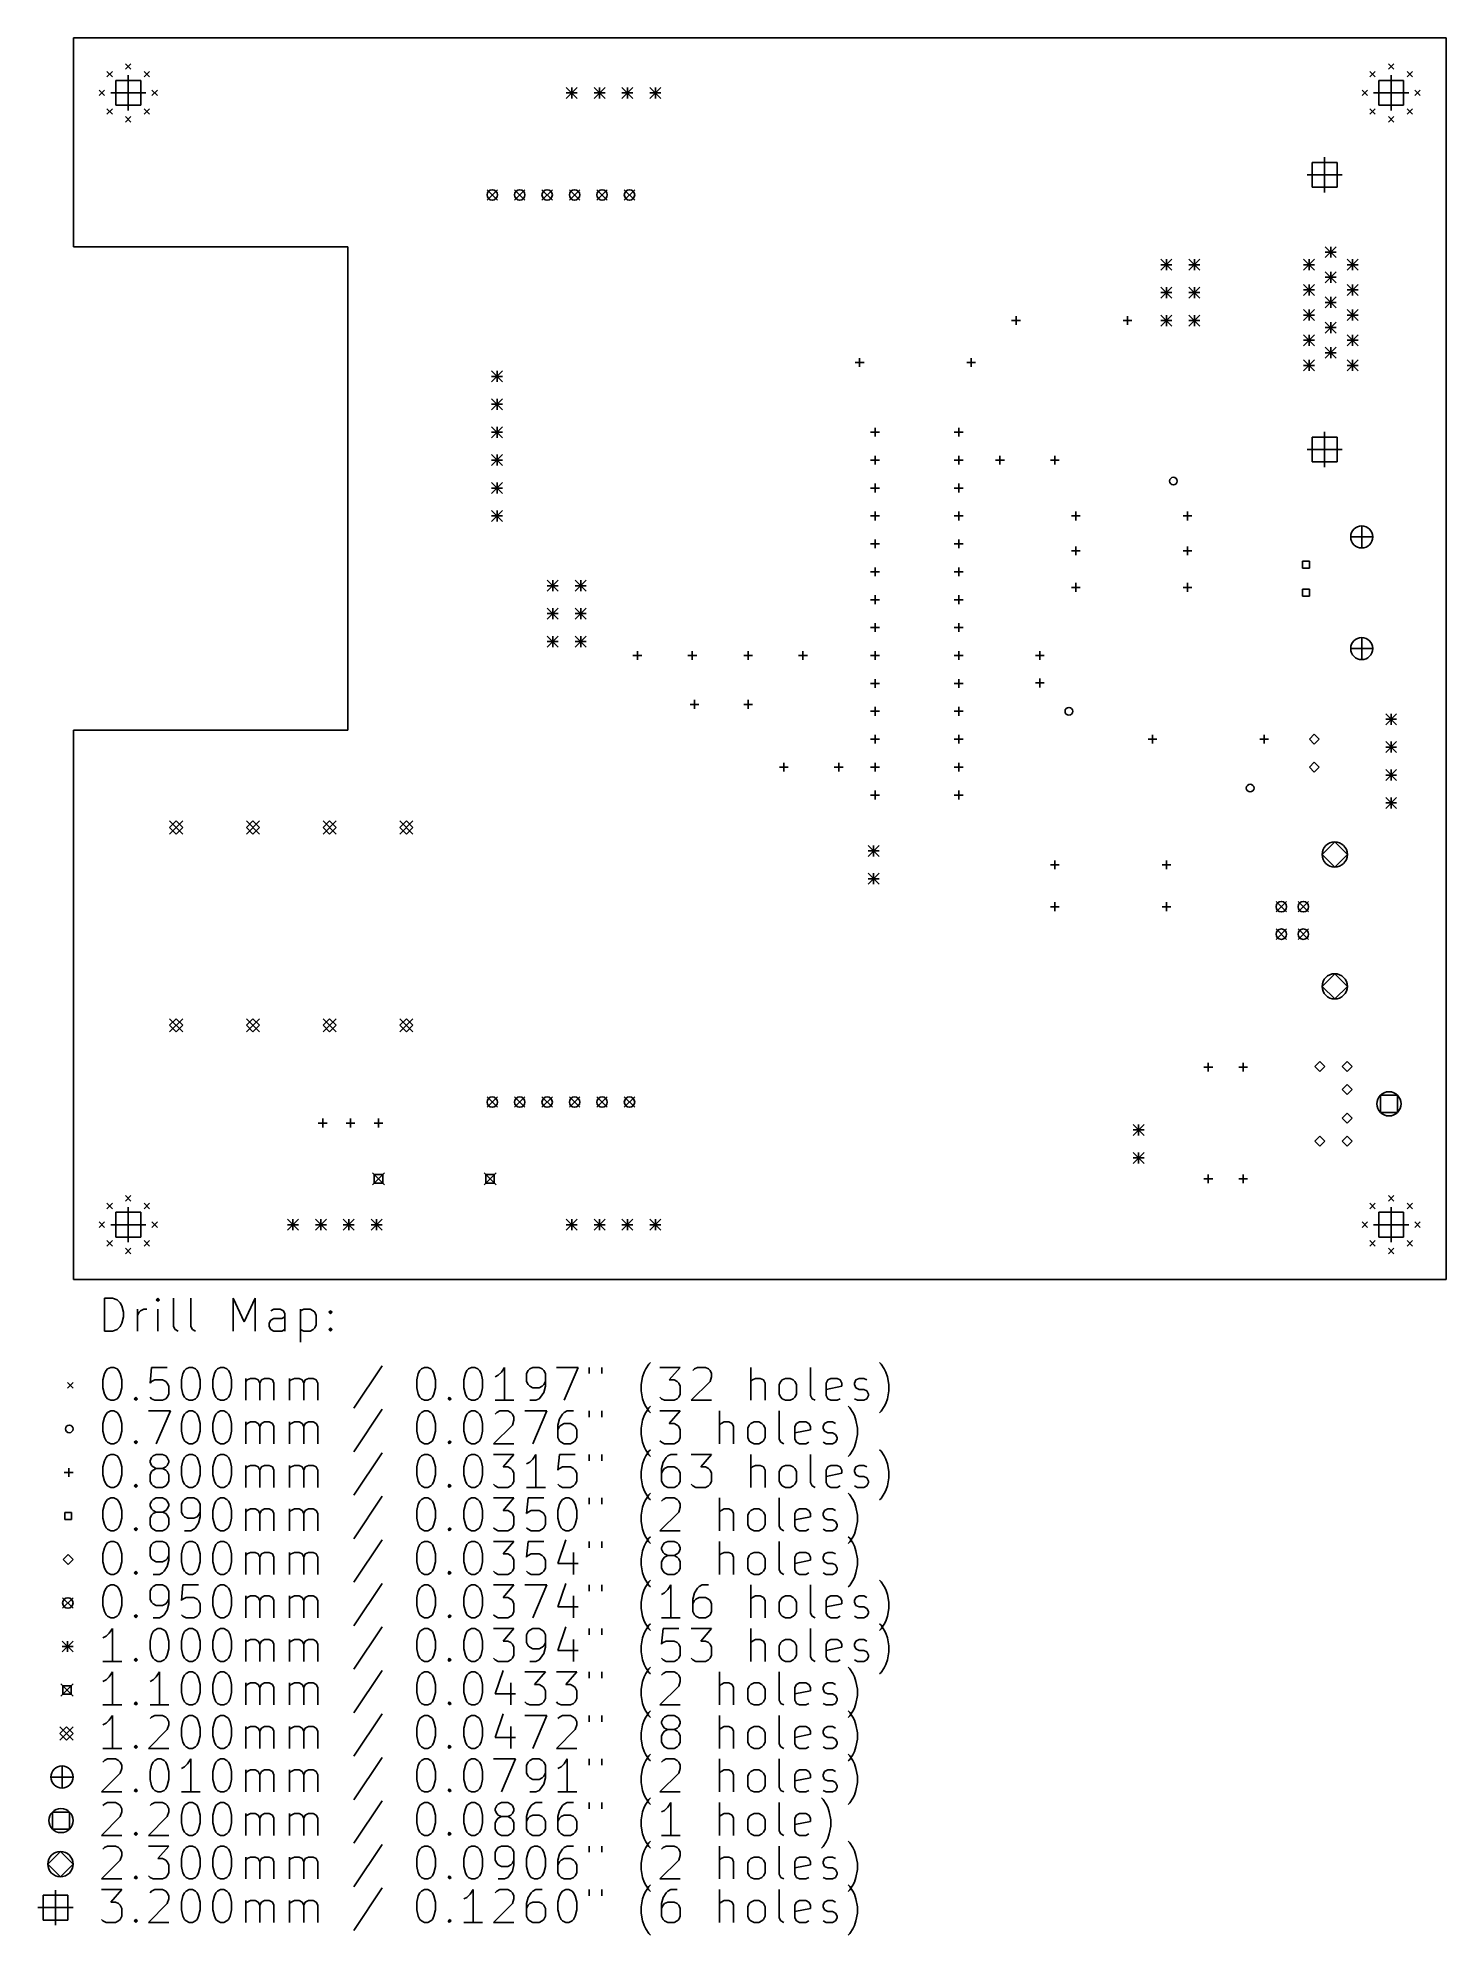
# Model space of a CAD drawing. Extents: x 1.05 to 6.1, y -7.58 to -0.79.
import ezdxf

# ---------------------------------------------------------------- set-up
doc = ezdxf.new("R2010")
doc.units = 0
doc.header["$MEASUREMENT"] = 0
doc.layers.add('BLACK', color=7, linetype='CONTINUOUS')

msp = doc.modelspace()

# ---------------------------------------------------------------- linework, layer by layer
at = {"layer": 'BLACK', "linetype": 'CONTINUOUS'}
for p, q in [((1.1811, -1.29921), (1.1811, -0.7874)), ((1.1811, -0.7874), (6.10236, -0.7874)), ((6.10236, -0.7874), (6.10236, -5.23622)), ((1.36811, -0.87992), (1.3878, -0.89961)), ((1.3878, -0.87992), (1.36811, -0.89961)), ((5.89567, -0.87992), (5.91535, -0.89961)), ((5.91535, -0.87992), (5.89567, -0.89961)), ((1.3013, -0.9076), (1.32098, -0.92728)), ((1.32098, -0.9076), (1.3013, -0.92728)), ((1.4225, -0.93971), (1.33341, -0.93971)), ((1.33341, -0.93971), (1.33341, -1.02879)), ((1.37795, -0.92126), (1.37795, -1.04724)), ((1.4225, -1.02879), (1.4225, -0.93971)), ((1.43492, -0.9076), (1.45461, -0.92728)), ((1.45461, -0.9076), (1.43492, -0.92728)), ((5.82886, -0.9076), (5.84854, -0.92728)), ((5.84854, -0.9076), (5.82886, -0.92728)), ((5.95005, -0.93971), (5.86097, -0.93971)), ((5.86097, -0.93971), (5.86097, -1.02879)), ((5.90551, -0.92126), (5.90551, -1.04724)), ((5.95005, -1.02879), (5.95005, -0.93971)), ((5.96248, -0.9076), (5.98217, -0.92728)), ((5.98217, -0.9076), (5.96248, -0.92728)), ((1.27362, -0.97441), (1.29331, -0.99409)), ((1.29331, -0.97441), (1.27362, -0.99409)), ((1.31496, -0.98425), (1.44094, -0.98425)), ((1.4626, -0.97441), (1.48228, -0.99409)), ((1.48228, -0.97441), (1.4626, -0.99409)), ((2.94803, -0.96457), (2.9874, -1.00394)), ((2.9874, -0.96457), (2.94803, -1.00394)), ((2.94803, -0.98425), (2.9874, -0.98425)), ((2.96772, -0.96457), (2.96772, -1.00394)), ((3.04803, -0.96457), (3.0874, -1.00394)), ((3.0874, -0.96457), (3.04803, -1.00394)), ((3.04803, -0.98425), (3.0874, -0.98425)), ((3.06772, -0.96457), (3.06772, -1.00394)), ((3.14803, -0.96457), (3.1874, -1.00394)), ((3.1874, -0.96457), (3.14803, -1.00394)), ((3.14803, -0.98425), (3.1874, -0.98425)), ((3.16772, -0.96457), (3.16772, -1.00394)), ((3.24803, -0.96457), (3.2874, -1.00394)), ((3.2874, -0.96457), (3.24803, -1.00394)), ((3.24803, -0.98425), (3.2874, -0.98425)), ((3.26772, -0.96457), (3.26772, -1.00394)), ((5.80118, -0.97441), (5.82087, -0.99409)), ((5.82087, -0.97441), (5.80118, -0.99409)), ((5.84252, -0.98425), (5.9685, -0.98425)), ((5.99016, -0.97441), (6.00984, -0.99409)), ((6.00984, -0.97441), (5.99016, -0.99409)), ((1.3013, -1.04122), (1.32098, -1.06091)), ((1.32098, -1.04122), (1.3013, -1.06091)), ((1.33341, -1.02879), (1.4225, -1.02879)), ((1.36811, -1.0689), (1.3878, -1.08858)), ((1.3878, -1.0689), (1.36811, -1.08858)), ((1.43492, -1.04122), (1.45461, -1.06091)), ((1.45461, -1.04122), (1.43492, -1.06091)), ((5.82886, -1.04122), (5.84854, -1.06091)), ((5.84854, -1.04122), (5.82886, -1.06091)), ((5.86097, -1.02879), (5.95005, -1.02879)), ((5.89567, -1.0689), (5.91535, -1.08858)), ((5.91535, -1.0689), (5.89567, -1.08858)), ((5.96248, -1.04122), (5.98217, -1.06091)), ((5.98217, -1.04122), (5.96248, -1.06091)), ((5.66693, -1.21476), (5.66693, -1.34075)), ((5.60394, -1.27776), (5.72992, -1.27776)), ((5.71147, -1.23321), (5.62239, -1.23321)), ((5.62239, -1.23321), (5.62239, -1.3223)), ((5.71147, -1.3223), (5.71147, -1.23321)), ((1.1811, -1.29921), (1.1811, -1.53543)), ((2.66417, -1.3313), (2.70157, -1.3687)), ((2.70157, -1.3313), (2.66417, -1.3687)), ((2.7626, -1.3313), (2.8, -1.3687)), ((2.8, -1.3313), (2.7626, -1.3687)), ((2.86102, -1.3313), (2.89843, -1.3687)), ((2.89843, -1.3313), (2.86102, -1.3687)), ((2.95945, -1.3313), (2.99685, -1.3687)), ((2.99685, -1.3313), (2.95945, -1.3687)), ((3.05787, -1.3313), (3.09528, -1.3687)), ((3.09528, -1.3313), (3.05787, -1.3687)), ((3.1563, -1.3313), (3.1937, -1.3687)), ((3.1937, -1.3313), (3.1563, -1.3687)), ((5.62239, -1.3223), (5.71147, -1.3223)), ((1.1811, -1.53543), (2.16535, -1.53543)), ((2.16535, -1.53543), (2.16535, -3.26772)), ((5.66929, -1.53524), (5.70866, -1.57461)), ((5.70866, -1.53524), (5.66929, -1.57461)), ((5.66929, -1.55492), (5.70866, -1.55492)), ((5.68898, -1.53524), (5.68898, -1.57461)), ((5.08031, -1.58031), (5.11969, -1.61969)), ((5.11969, -1.58031), (5.08031, -1.61969)), ((5.08031, -1.6), (5.11969, -1.6)), ((5.1, -1.58031), (5.1, -1.61969)), ((5.18031, -1.58031), (5.21969, -1.61969)), ((5.21969, -1.58031), (5.18031, -1.61969)), ((5.18031, -1.6), (5.21969, -1.6)), ((5.2, -1.58031), (5.2, -1.61969)), ((5.59134, -1.58031), (5.63071, -1.61969)), ((5.63071, -1.58031), (5.59134, -1.61969)), ((5.59134, -1.6), (5.63071, -1.6)), ((5.61102, -1.58031), (5.61102, -1.61969)), ((5.66929, -1.62539), (5.70866, -1.66476)), ((5.70866, -1.62539), (5.66929, -1.66476)), ((5.68898, -1.62539), (5.68898, -1.66476)), ((5.74724, -1.58031), (5.78661, -1.61969)), ((5.78661, -1.58031), (5.74724, -1.61969)), ((5.74724, -1.6), (5.78661, -1.6)), ((5.76693, -1.58031), (5.76693, -1.61969)), ((5.08031, -1.68031), (5.11969, -1.71969)), ((5.11969, -1.68031), (5.08031, -1.71969)), ((5.1, -1.68031), (5.1, -1.71969)), ((5.18031, -1.68031), (5.21969, -1.71969)), ((5.21969, -1.68031), (5.18031, -1.71969)), ((5.2, -1.68031), (5.2, -1.71969)), ((5.59134, -1.67047), (5.63071, -1.70984)), ((5.63071, -1.67047), (5.59134, -1.70984)), ((5.59134, -1.69016), (5.63071, -1.69016)), ((5.61102, -1.67047), (5.61102, -1.70984)), ((5.66929, -1.64508), (5.70866, -1.64508)), ((5.74724, -1.67047), (5.78661, -1.70984)), ((5.78661, -1.67047), (5.74724, -1.70984)), ((5.74724, -1.69016), (5.78661, -1.69016)), ((5.76693, -1.67047), (5.76693, -1.70984)), ((5.08031, -1.7), (5.11969, -1.7)), ((5.18031, -1.7), (5.21969, -1.7)), ((5.59134, -1.76063), (5.63071, -1.8)), ((5.63071, -1.76063), (5.59134, -1.8)), ((5.61102, -1.76063), (5.61102, -1.8)), ((5.66929, -1.71555), (5.70866, -1.75492)), ((5.70866, -1.71555), (5.66929, -1.75492)), ((5.66929, -1.73524), (5.70866, -1.73524)), ((5.68898, -1.71555), (5.68898, -1.75492)), ((5.74724, -1.76063), (5.78661, -1.8)), ((5.78661, -1.76063), (5.74724, -1.8)), ((5.76693, -1.76063), (5.76693, -1.8)), ((4.54488, -1.8), (4.57638, -1.8)), ((4.56063, -1.78425), (4.56063, -1.81575)), ((4.94488, -1.8), (4.97638, -1.8)), ((4.96063, -1.78425), (4.96063, -1.81575)), ((5.08031, -1.78031), (5.11969, -1.81969)), ((5.11969, -1.78031), (5.08031, -1.81969)), ((5.08031, -1.8), (5.11969, -1.8)), ((5.1, -1.78031), (5.1, -1.81969)), ((5.18031, -1.78031), (5.21969, -1.81969)), ((5.21969, -1.78031), (5.18031, -1.81969)), ((5.18031, -1.8), (5.21969, -1.8)), ((5.2, -1.78031), (5.2, -1.81969)), ((5.59134, -1.78031), (5.63071, -1.78031)), ((5.66929, -1.80571), (5.70866, -1.84508)), ((5.70866, -1.80571), (5.66929, -1.84508)), ((5.66929, -1.82539), (5.70866, -1.82539)), ((5.68898, -1.80571), (5.68898, -1.84508)), ((5.74724, -1.78031), (5.78661, -1.78031)), ((5.59134, -1.85079), (5.63071, -1.89016)), ((5.63071, -1.85079), (5.59134, -1.89016)), ((5.59134, -1.87047), (5.63071, -1.87047)), ((5.61102, -1.85079), (5.61102, -1.89016)), ((5.66929, -1.89587), (5.70866, -1.93524)), ((5.70866, -1.89587), (5.66929, -1.93524)), ((5.68898, -1.89587), (5.68898, -1.93524)), ((5.74724, -1.85079), (5.78661, -1.89016)), ((5.78661, -1.85079), (5.74724, -1.89016)), ((5.74724, -1.87047), (5.78661, -1.87047)), ((5.76693, -1.85079), (5.76693, -1.89016)), ((3.98425, -1.95), (4.01575, -1.95)), ((4, -1.93425), (4, -1.96575)), ((4.38425, -1.95), (4.41575, -1.95)), ((4.4, -1.93425), (4.4, -1.96575)), ((5.59134, -1.94094), (5.63071, -1.98031)), ((5.63071, -1.94094), (5.59134, -1.98031)), ((5.59134, -1.96063), (5.63071, -1.96063)), ((5.61102, -1.94094), (5.61102, -1.98031)), ((5.66929, -1.91555), (5.70866, -1.91555)), ((5.74724, -1.94094), (5.78661, -1.98031)), ((5.78661, -1.94094), (5.74724, -1.98031)), ((5.74724, -1.96063), (5.78661, -1.96063)), ((5.76693, -1.94094), (5.76693, -1.98031)), ((2.68031, -1.98031), (2.71969, -2.01969)), ((2.71969, -1.98031), (2.68031, -2.01969)), ((2.68031, -2), (2.71969, -2)), ((2.7, -1.98031), (2.7, -2.01969)), ((2.68031, -2.08031), (2.71969, -2.11969)), ((2.71969, -2.08031), (2.68031, -2.11969)), ((2.68031, -2.1), (2.71969, -2.1)), ((2.7, -2.08031), (2.7, -2.11969)), ((2.68031, -2.18031), (2.71969, -2.21969)), ((2.71969, -2.18031), (2.68031, -2.21969)), ((2.68031, -2.2), (2.71969, -2.2)), ((2.7, -2.18031), (2.7, -2.21969)), ((4.03937, -2.2), (4.07087, -2.2)), ((4.05512, -2.18425), (4.05512, -2.21575)), ((4.33937, -2.2), (4.37087, -2.2)), ((4.35512, -2.18425), (4.35512, -2.21575)), ((5.71147, -2.21747), (5.62239, -2.21747)), ((5.62239, -2.21747), (5.62239, -2.30655)), ((5.66693, -2.19902), (5.66693, -2.325)), ((5.71147, -2.30655), (5.71147, -2.21747)), ((2.68031, -2.28031), (2.71969, -2.31969)), ((2.71969, -2.28031), (2.68031, -2.31969)), ((2.68031, -2.3), (2.71969, -2.3)), ((2.7, -2.28031), (2.7, -2.31969)), ((4.03937, -2.3), (4.07087, -2.3)), ((4.05512, -2.28425), (4.05512, -2.31575)), ((4.33937, -2.3), (4.37087, -2.3)), ((4.35512, -2.28425), (4.35512, -2.31575)), ((4.4874, -2.3), (4.5189, -2.3)), ((4.50315, -2.28425), (4.50315, -2.31575)), ((4.68425, -2.3), (4.71575, -2.3)), ((4.7, -2.28425), (4.7, -2.31575)), ((5.60394, -2.26201), (5.72992, -2.26201)), ((5.62239, -2.30655), (5.71147, -2.30655)), ((2.68031, -2.38031), (2.71969, -2.41969)), ((2.71969, -2.38031), (2.68031, -2.41969)), ((2.68031, -2.4), (2.71969, -2.4)), ((2.7, -2.38031), (2.7, -2.41969)), ((4.03937, -2.4), (4.07087, -2.4)), ((4.05512, -2.38425), (4.05512, -2.41575)), ((4.33937, -2.4), (4.37087, -2.4)), ((4.35512, -2.38425), (4.35512, -2.41575)), ((2.68031, -2.48031), (2.71969, -2.51969)), ((2.71969, -2.48031), (2.68031, -2.51969)), ((2.68031, -2.5), (2.71969, -2.5)), ((2.7, -2.48031), (2.7, -2.51969)), ((4.03937, -2.5), (4.07087, -2.5)), ((4.05512, -2.48425), (4.05512, -2.51575)), ((4.33937, -2.5), (4.37087, -2.5)), ((4.35512, -2.48425), (4.35512, -2.51575)), ((4.75925, -2.5), (4.79075, -2.5)), ((4.775, -2.48425), (4.775, -2.51575)), ((5.15925, -2.5), (5.19075, -2.5)), ((5.175, -2.48425), (5.175, -2.51575)), ((5.76043, -2.575), (5.83957, -2.575)), ((5.8, -2.53543), (5.8, -2.61457)), ((4.03937, -2.6), (4.07087, -2.6)), ((4.05512, -2.58425), (4.05512, -2.61575)), ((4.33937, -2.6), (4.37087, -2.6)), ((4.35512, -2.58425), (4.35512, -2.61575)), ((4.75925, -2.625), (4.79075, -2.625)), ((4.775, -2.60925), (4.775, -2.64075)), ((5.15925, -2.625), (5.19075, -2.625)), ((5.175, -2.60925), (5.175, -2.64075)), ((4.03937, -2.7), (4.07087, -2.7)), ((4.05512, -2.68425), (4.05512, -2.71575)), ((4.33937, -2.7), (4.37087, -2.7)), ((4.35512, -2.68425), (4.35512, -2.71575)), ((5.61239, -2.66261), (5.58761, -2.66261)), ((5.58761, -2.66261), (5.58761, -2.68739)), ((5.58761, -2.68739), (5.61239, -2.68739)), ((5.61239, -2.68739), (5.61239, -2.66261)), ((2.88031, -2.73031), (2.91969, -2.76969)), ((2.91969, -2.73031), (2.88031, -2.76969)), ((2.88031, -2.75), (2.91969, -2.75)), ((2.9, -2.73031), (2.9, -2.76969)), ((2.98031, -2.73031), (3.01969, -2.76969)), ((3.01969, -2.73031), (2.98031, -2.76969)), ((2.98031, -2.75), (3.01969, -2.75)), ((3, -2.73031), (3, -2.76969)), ((4.05512, -2.78425), (4.05512, -2.81575)), ((4.35512, -2.78425), (4.35512, -2.81575)), ((4.75925, -2.75591), (4.79075, -2.75591)), ((4.775, -2.74016), (4.775, -2.77165)), ((5.15925, -2.75591), (5.19075, -2.75591)), ((5.175, -2.74016), (5.175, -2.77165)), ((5.61239, -2.76261), (5.58761, -2.76261)), ((5.58761, -2.76261), (5.58761, -2.78739)), ((5.61239, -2.78739), (5.61239, -2.76261)), ((2.88031, -2.83031), (2.91969, -2.86969)), ((2.91969, -2.83031), (2.88031, -2.86969)), ((2.88031, -2.85), (2.91969, -2.85)), ((2.9, -2.83031), (2.9, -2.86969)), ((2.98031, -2.83031), (3.01969, -2.86969)), ((3.01969, -2.83031), (2.98031, -2.86969)), ((2.98031, -2.85), (3.01969, -2.85)), ((3, -2.83031), (3, -2.86969)), ((4.03937, -2.8), (4.07087, -2.8)), ((4.33937, -2.8), (4.37087, -2.8)), ((5.58761, -2.78739), (5.61239, -2.78739)), ((4.03937, -2.9), (4.07087, -2.9)), ((4.05512, -2.88425), (4.05512, -2.91575)), ((4.33937, -2.9), (4.37087, -2.9)), ((4.35512, -2.88425), (4.35512, -2.91575)), ((2.88031, -2.93031), (2.91969, -2.96969)), ((2.91969, -2.93031), (2.88031, -2.96969)), ((2.88031, -2.95), (2.91969, -2.95)), ((2.9, -2.93031), (2.9, -2.96969)), ((2.98031, -2.93031), (3.01969, -2.96969)), ((3.01969, -2.93031), (2.98031, -2.96969)), ((2.98031, -2.95), (3.01969, -2.95)), ((3, -2.93031), (3, -2.96969)), ((3.20315, -2.98425), (3.20315, -3.01575)), ((3.4, -2.98425), (3.4, -3.01575)), ((3.6, -2.98425), (3.6, -3.01575)), ((3.79685, -2.98425), (3.79685, -3.01575)), ((4.05512, -2.98425), (4.05512, -3.01575)), ((4.35512, -2.98425), (4.35512, -3.01575)), ((4.64567, -2.98425), (4.64567, -3.01575)), ((5.76043, -2.975), (5.83957, -2.975)), ((5.8, -2.93543), (5.8, -3.01457)), ((3.1874, -3), (3.2189, -3)), ((3.38425, -3), (3.41575, -3)), ((3.58425, -3), (3.61575, -3)), ((3.7811, -3), (3.8126, -3)), ((4.03937, -3), (4.07087, -3)), ((4.33937, -3), (4.37087, -3)), ((4.62992, -3), (4.66142, -3)), ((4.03937, -3.1), (4.07087, -3.1)), ((4.05512, -3.08425), (4.05512, -3.11575)), ((4.33937, -3.1), (4.37087, -3.1)), ((4.35512, -3.08425), (4.35512, -3.11575)), ((4.62992, -3.09843), (4.66142, -3.09843)), ((4.64567, -3.08268), (4.64567, -3.11417)), ((3.39213, -3.175), (3.42362, -3.175)), ((3.40787, -3.15925), (3.40787, -3.19075)), ((3.58425, -3.175), (3.61575, -3.175)), ((3.6, -3.15925), (3.6, -3.19075)), ((4.05512, -3.18425), (4.05512, -3.21575)), ((4.35512, -3.18425), (4.35512, -3.21575)), ((4.03937, -3.2), (4.07087, -3.2)), ((4.33937, -3.2), (4.37087, -3.2)), ((5.88583, -3.20866), (5.9252, -3.24803)), ((5.9252, -3.20866), (5.88583, -3.24803)), ((5.88583, -3.22835), (5.9252, -3.22835)), ((5.90551, -3.20866), (5.90551, -3.24803)), ((1.1811, -3.26772), (2.16535, -3.26772)), ((1.1811, -5.23622), (1.1811, -3.26772)), ((4.03937, -3.3), (4.07087, -3.3)), ((4.05512, -3.28425), (4.05512, -3.31575)), ((4.33937, -3.3), (4.37087, -3.3)), ((4.35512, -3.28425), (4.35512, -3.31575)), ((5.03425, -3.3), (5.06575, -3.3)), ((5.05, -3.28425), (5.05, -3.31575)), ((5.43425, -3.3), (5.46575, -3.3)), ((5.45, -3.28425), (5.45, -3.31575)), ((5.62992, -3.28228), (5.6122, -3.3)), ((5.6122, -3.3), (5.62992, -3.31772)), ((5.64764, -3.3), (5.62992, -3.28228)), ((5.62992, -3.31772), (5.64764, -3.3)), ((5.88583, -3.30866), (5.9252, -3.34803)), ((5.9252, -3.30866), (5.88583, -3.34803)), ((5.88583, -3.32835), (5.9252, -3.32835)), ((5.90551, -3.30866), (5.90551, -3.34803)), ((3.72815, -3.38425), (3.72815, -3.41575)), ((3.925, -3.38425), (3.925, -3.41575)), ((4.05512, -3.38425), (4.05512, -3.41575)), ((4.35512, -3.38425), (4.35512, -3.41575)), ((5.62992, -3.38228), (5.6122, -3.4)), ((5.64764, -3.4), (5.62992, -3.38228)), ((3.7124, -3.4), (3.7439, -3.4)), ((3.90925, -3.4), (3.94075, -3.4)), ((4.03937, -3.4), (4.07087, -3.4)), ((4.33937, -3.4), (4.37087, -3.4)), ((5.6122, -3.4), (5.62992, -3.41772)), ((5.62992, -3.41772), (5.64764, -3.4)), ((5.88583, -3.40866), (5.9252, -3.44803)), ((5.9252, -3.40866), (5.88583, -3.44803)), ((5.88583, -3.42835), (5.9252, -3.42835)), ((5.90551, -3.40866), (5.90551, -3.44803)), ((4.03937, -3.5), (4.07087, -3.5)), ((4.05512, -3.48425), (4.05512, -3.51575)), ((4.33937, -3.5), (4.37087, -3.5)), ((4.35512, -3.48425), (4.35512, -3.51575)), ((5.88583, -3.50866), (5.9252, -3.54803)), ((5.9252, -3.50866), (5.88583, -3.54803)), ((5.88583, -3.52835), (5.9252, -3.52835)), ((5.90551, -3.50866), (5.90551, -3.54803)), ((1.52638, -3.59272), (1.57362, -3.63996)), ((1.57362, -3.59272), (1.52638, -3.63996)), ((1.55, -3.59272), (1.52638, -3.61634)), ((1.57362, -3.61634), (1.55, -3.59272)), ((1.80138, -3.59272), (1.84862, -3.63996)), ((1.84862, -3.59272), (1.80138, -3.63996)), ((1.825, -3.59272), (1.80138, -3.61634)), ((1.84862, -3.61634), (1.825, -3.59272)), ((2.07638, -3.59272), (2.12362, -3.63996)), ((2.12362, -3.59272), (2.07638, -3.63996)), ((2.1, -3.59272), (2.07638, -3.61634)), ((2.12362, -3.61634), (2.1, -3.59272)), ((2.35138, -3.59272), (2.39862, -3.63996)), ((2.39862, -3.59272), (2.35138, -3.63996)), ((2.375, -3.59272), (2.35138, -3.61634)), ((2.39862, -3.61634), (2.375, -3.59272)), ((1.52638, -3.61634), (1.55, -3.63996)), ((1.55, -3.63996), (1.57362, -3.61634)), ((1.80138, -3.61634), (1.825, -3.63996)), ((1.825, -3.63996), (1.84862, -3.61634)), ((2.07638, -3.61634), (2.1, -3.63996)), ((2.1, -3.63996), (2.12362, -3.61634)), ((2.35138, -3.61634), (2.375, -3.63996)), ((2.375, -3.63996), (2.39862, -3.61634)), ((5.70315, -3.66772), (5.65787, -3.71299)), ((5.74843, -3.71299), (5.70315, -3.66772)), ((4.03031, -3.68031), (4.06969, -3.71969)), ((4.06969, -3.68031), (4.03031, -3.71969)), ((4.03031, -3.7), (4.06969, -3.7)), ((4.05, -3.68031), (4.05, -3.71969)), ((4.7, -3.73425), (4.7, -3.76575)), ((5.1, -3.73425), (5.1, -3.76575)), ((5.65787, -3.71299), (5.70315, -3.75827)), ((5.70315, -3.75827), (5.74843, -3.71299)), ((4.03031, -3.78031), (4.06969, -3.81969)), ((4.06969, -3.78031), (4.03031, -3.81969)), ((4.03031, -3.8), (4.06969, -3.8)), ((4.05, -3.78031), (4.05, -3.81969)), ((4.68425, -3.75), (4.71575, -3.75)), ((5.08425, -3.75), (5.11575, -3.75)), ((4.68425, -3.9), (4.71575, -3.9)), ((4.7, -3.88425), (4.7, -3.91575)), ((5.08425, -3.9), (5.11575, -3.9)), ((5.1, -3.88425), (5.1, -3.91575)), ((5.49311, -3.8813), (5.53051, -3.9187)), ((5.53051, -3.8813), (5.49311, -3.9187)), ((5.57185, -3.8813), (5.60925, -3.9187)), ((5.60925, -3.8813), (5.57185, -3.9187)), ((5.49311, -3.97972), (5.53051, -4.01713)), ((5.53051, -3.97972), (5.49311, -4.01713)), ((5.57185, -3.97972), (5.60925, -4.01713)), ((5.60925, -3.97972), (5.57185, -4.01713)), ((5.70315, -4.14016), (5.65787, -4.18543)), ((5.74843, -4.18543), (5.70315, -4.14016)), ((5.65787, -4.18543), (5.70315, -4.23071)), ((5.70315, -4.23071), (5.74843, -4.18543)), ((1.52638, -4.30138), (1.57362, -4.34862)), ((1.57362, -4.30138), (1.52638, -4.34862)), ((1.55, -4.30138), (1.52638, -4.325)), ((1.52638, -4.325), (1.55, -4.34862)), ((1.57362, -4.325), (1.55, -4.30138)), ((1.55, -4.34862), (1.57362, -4.325)), ((1.80138, -4.30138), (1.84862, -4.34862)), ((1.84862, -4.30138), (1.80138, -4.34862)), ((1.825, -4.30138), (1.80138, -4.325)), ((1.80138, -4.325), (1.825, -4.34862)), ((1.84862, -4.325), (1.825, -4.30138)), ((1.825, -4.34862), (1.84862, -4.325)), ((2.07638, -4.30138), (2.12362, -4.34862)), ((2.12362, -4.30138), (2.07638, -4.34862)), ((2.1, -4.30138), (2.07638, -4.325)), ((2.07638, -4.325), (2.1, -4.34862)), ((2.12362, -4.325), (2.1, -4.30138)), ((2.1, -4.34862), (2.12362, -4.325)), ((2.35138, -4.30138), (2.39862, -4.34862)), ((2.39862, -4.30138), (2.35138, -4.34862)), ((2.375, -4.30138), (2.35138, -4.325)), ((2.35138, -4.325), (2.375, -4.34862)), ((2.39862, -4.325), (2.375, -4.30138)), ((2.375, -4.34862), (2.39862, -4.325)), ((5.23425, -4.475), (5.26575, -4.475)), ((5.25, -4.45925), (5.25, -4.49075)), ((5.35925, -4.475), (5.39075, -4.475)), ((5.375, -4.45925), (5.375, -4.49075)), ((5.64961, -4.45472), (5.63189, -4.47244)), ((5.63189, -4.47244), (5.64961, -4.49016)), ((5.66732, -4.47244), (5.64961, -4.45472)), ((5.64961, -4.49016), (5.66732, -4.47244)), ((5.74803, -4.45472), (5.73031, -4.47244)), ((5.73031, -4.47244), (5.74803, -4.49016)), ((5.76575, -4.47244), (5.74803, -4.45472)), ((5.74803, -4.49016), (5.76575, -4.47244)), ((5.74803, -4.5374), (5.73031, -4.55512)), ((5.76575, -4.55512), (5.74803, -4.5374)), ((2.66417, -4.5813), (2.70157, -4.6187)), ((2.70157, -4.5813), (2.66417, -4.6187)), ((2.7626, -4.5813), (2.8, -4.6187)), ((2.8, -4.5813), (2.7626, -4.6187)), ((2.86102, -4.5813), (2.89843, -4.6187)), ((2.89843, -4.5813), (2.86102, -4.6187)), ((2.95945, -4.5813), (2.99685, -4.6187)), ((2.99685, -4.5813), (2.95945, -4.6187)), ((3.05787, -4.5813), (3.09528, -4.6187)), ((3.09528, -4.5813), (3.05787, -4.6187)), ((3.1563, -4.5813), (3.1937, -4.6187)), ((3.1937, -4.5813), (3.1563, -4.6187)), ((5.73031, -4.55512), (5.74803, -4.57283)), ((5.74803, -4.57283), (5.76575, -4.55512)), ((5.92826, -4.57568), (5.86701, -4.57568)), ((5.86701, -4.57568), (5.86701, -4.63692)), ((5.92826, -4.63692), (5.92826, -4.57568)), ((2.05925, -4.675), (2.09075, -4.675)), ((2.075, -4.65925), (2.075, -4.69075)), ((2.15925, -4.675), (2.19075, -4.675)), ((2.175, -4.65925), (2.175, -4.69075)), ((2.25925, -4.675), (2.29075, -4.675)), ((2.275, -4.65925), (2.275, -4.69075)), ((4.98031, -4.68031), (5.01969, -4.71969)), ((5.01969, -4.68031), (4.98031, -4.71969)), ((5, -4.68031), (5, -4.71969)), ((5.74803, -4.63976), (5.73031, -4.65748)), ((5.73031, -4.65748), (5.74803, -4.6752)), ((5.76575, -4.65748), (5.74803, -4.63976)), ((5.74803, -4.6752), (5.76575, -4.65748)), ((5.86701, -4.63692), (5.92826, -4.63692)), ((4.98031, -4.7), (5.01969, -4.7)), ((5.64961, -4.72244), (5.63189, -4.74016)), ((5.63189, -4.74016), (5.64961, -4.75787)), ((5.66732, -4.74016), (5.64961, -4.72244)), ((5.64961, -4.75787), (5.66732, -4.74016)), ((5.74803, -4.72244), (5.73031, -4.74016)), ((5.73031, -4.74016), (5.74803, -4.75787)), ((5.76575, -4.74016), (5.74803, -4.72244)), ((5.74803, -4.75787), (5.76575, -4.74016)), ((4.98031, -4.78031), (5.01969, -4.81969)), ((5.01969, -4.78031), (4.98031, -4.81969)), ((4.98031, -4.8), (5.01969, -4.8)), ((5, -4.78031), (5, -4.81969)), ((2.25335, -4.85335), (2.29665, -4.89665)), ((2.29665, -4.85335), (2.25335, -4.89665)), ((2.29031, -4.85969), (2.25969, -4.85969)), ((2.25969, -4.85969), (2.25969, -4.89031)), ((2.25969, -4.89031), (2.29031, -4.89031)), ((2.29031, -4.89031), (2.29031, -4.85969)), ((2.65335, -4.85335), (2.69665, -4.89665)), ((2.69665, -4.85335), (2.65335, -4.89665)), ((2.69031, -4.85969), (2.65969, -4.85969)), ((2.65969, -4.85969), (2.65969, -4.89031)), ((2.65969, -4.89031), (2.69031, -4.89031)), ((2.69031, -4.89031), (2.69031, -4.85969)), ((5.23425, -4.875), (5.26575, -4.875)), ((5.25, -4.85925), (5.25, -4.89075)), ((5.35925, -4.875), (5.39075, -4.875)), ((5.375, -4.85925), (5.375, -4.89075)), ((1.36811, -4.93504), (1.3878, -4.95472)), ((1.3878, -4.93504), (1.36811, -4.95472)), ((5.89567, -4.93504), (5.91535, -4.95472)), ((5.91535, -4.93504), (5.89567, -4.95472)), ((1.27362, -5.02953), (1.29331, -5.04921)), ((1.29331, -5.02953), (1.27362, -5.04921)), ((1.3013, -4.96271), (1.32098, -4.9824)), ((1.32098, -4.96271), (1.3013, -4.9824)), ((1.4225, -4.99483), (1.33341, -4.99483)), ((1.33341, -4.99483), (1.33341, -5.08391)), ((1.37795, -4.97638), (1.37795, -5.10236)), ((1.4225, -5.08391), (1.4225, -4.99483)), ((1.43492, -4.96271), (1.45461, -4.9824)), ((1.45461, -4.96271), (1.43492, -4.9824)), ((1.4626, -5.02953), (1.48228, -5.04921)), ((1.48228, -5.02953), (1.4626, -5.04921)), ((1.94882, -5.01969), (1.98819, -5.05906)), ((1.98819, -5.01969), (1.94882, -5.05906)), ((1.9685, -5.01969), (1.9685, -5.05906)), ((2.04882, -5.01969), (2.08819, -5.05906)), ((2.08819, -5.01969), (2.04882, -5.05906)), ((2.0685, -5.01969), (2.0685, -5.05906)), ((2.14882, -5.01969), (2.18819, -5.05906)), ((2.18819, -5.01969), (2.14882, -5.05906)), ((2.1685, -5.01969), (2.1685, -5.05906)), ((2.24882, -5.01969), (2.28819, -5.05906)), ((2.28819, -5.01969), (2.24882, -5.05906)), ((2.2685, -5.01969), (2.2685, -5.05906)), ((2.94803, -5.01969), (2.9874, -5.05906)), ((2.9874, -5.01969), (2.94803, -5.05906)), ((2.96772, -5.01969), (2.96772, -5.05906)), ((3.04803, -5.01969), (3.0874, -5.05906)), ((3.0874, -5.01969), (3.04803, -5.05906)), ((3.06772, -5.01969), (3.06772, -5.05906)), ((3.14803, -5.01969), (3.1874, -5.05906)), ((3.1874, -5.01969), (3.14803, -5.05906)), ((3.16772, -5.01969), (3.16772, -5.05906)), ((3.24803, -5.01969), (3.2874, -5.05906)), ((3.2874, -5.01969), (3.24803, -5.05906)), ((3.26772, -5.01969), (3.26772, -5.05906)), ((5.80118, -5.02953), (5.82087, -5.04921)), ((5.82087, -5.02953), (5.80118, -5.04921)), ((5.82886, -4.96271), (5.84854, -4.9824)), ((5.84854, -4.96271), (5.82886, -4.9824)), ((5.95005, -4.99483), (5.86097, -4.99483)), ((5.86097, -4.99483), (5.86097, -5.08391)), ((5.90551, -4.97638), (5.90551, -5.10236)), ((5.95005, -5.08391), (5.95005, -4.99483)), ((5.96248, -4.96271), (5.98217, -4.9824)), ((5.98217, -4.96271), (5.96248, -4.9824)), ((5.99016, -5.02953), (6.00984, -5.04921)), ((6.00984, -5.02953), (5.99016, -5.04921)), ((1.3013, -5.09634), (1.32098, -5.11603)), ((1.32098, -5.09634), (1.3013, -5.11603)), ((1.31496, -5.03937), (1.44094, -5.03937)), ((1.33341, -5.08391), (1.4225, -5.08391)), ((1.43492, -5.09634), (1.45461, -5.11603)), ((1.45461, -5.09634), (1.43492, -5.11603)), ((1.94882, -5.03937), (1.98819, -5.03937)), ((2.04882, -5.03937), (2.08819, -5.03937)), ((2.14882, -5.03937), (2.18819, -5.03937)), ((2.24882, -5.03937), (2.28819, -5.03937)), ((2.94803, -5.03937), (2.9874, -5.03937)), ((3.04803, -5.03937), (3.0874, -5.03937)), ((3.14803, -5.03937), (3.1874, -5.03937)), ((3.24803, -5.03937), (3.2874, -5.03937)), ((5.82886, -5.09634), (5.84854, -5.11603)), ((5.84854, -5.09634), (5.82886, -5.11603)), ((5.84252, -5.03937), (5.9685, -5.03937)), ((5.86097, -5.08391), (5.95005, -5.08391)), ((5.96248, -5.09634), (5.98217, -5.11603)), ((5.98217, -5.09634), (5.96248, -5.11603)), ((1.36811, -5.12402), (1.3878, -5.1437)), ((1.3878, -5.12402), (1.36811, -5.1437)), ((5.89567, -5.12402), (5.91535, -5.1437)), ((5.91535, -5.12402), (5.89567, -5.1437)), ((6.10236, -5.23622), (1.1811, -5.23622)), ((1.29289, -5.42056), (1.29289, -5.30245)), ((1.29289, -5.30245), (1.32101, -5.30245)), ((1.32101, -5.30245), (1.33788, -5.30807)), ((1.33788, -5.30807), (1.34913, -5.31932)), ((1.34913, -5.31932), (1.35475, -5.33057)), ((1.35475, -5.33057), (1.36038, -5.35307)), ((1.36038, -5.35307), (1.36038, -5.36994)), ((1.411, -5.42056), (1.411, -5.34182)), ((1.411, -5.36431), (1.41662, -5.35307)), ((1.41662, -5.35307), (1.42224, -5.34744)), ((1.42224, -5.34744), (1.43349, -5.34182)), ((1.43349, -5.34182), (1.44474, -5.34182)), ((1.48411, -5.30245), (1.47849, -5.30807)), ((1.47849, -5.30807), (1.48411, -5.3137)), ((1.48974, -5.30807), (1.48411, -5.30245)), ((1.48411, -5.30245), (1.48411, -5.3137)), ((1.48411, -5.3137), (1.48974, -5.30807)), ((1.48411, -5.42056), (1.48411, -5.34182)), ((1.54035, -5.40368), (1.54035, -5.30245)), ((1.60222, -5.40368), (1.60222, -5.30245)), ((1.75408, -5.42056), (1.75408, -5.30245)), ((1.75408, -5.30245), (1.79345, -5.38681)), ((1.79345, -5.38681), (1.83282, -5.30245)), ((1.83282, -5.30245), (1.83282, -5.42056)), ((1.90031, -5.34182), (1.88906, -5.34744)), ((1.92281, -5.34182), (1.90031, -5.34182)), ((1.93406, -5.34744), (1.92281, -5.34182)), ((1.93968, -5.35869), (1.93406, -5.34744)), ((1.93968, -5.42056), (1.93968, -5.35869)), ((1.99592, -5.34182), (1.99592, -5.45993)), ((1.99592, -5.34744), (2.00717, -5.34182)), ((2.00717, -5.34182), (2.02967, -5.34182)), ((2.02967, -5.34182), (2.04092, -5.34744)), ((2.04092, -5.34744), (2.04654, -5.35307)), ((2.04654, -5.35307), (2.05217, -5.36431)), ((2.05217, -5.36431), (2.05217, -5.39806)), ((2.09716, -5.35307), (2.10278, -5.34744)), ((2.10278, -5.35869), (2.09716, -5.35307)), ((2.10278, -5.34744), (2.10841, -5.35307)), ((2.10278, -5.34744), (2.10278, -5.35869)), ((2.10841, -5.35307), (2.10278, -5.35869)), ((1.32101, -5.42056), (1.29289, -5.42056)), ((1.33788, -5.41493), (1.32101, -5.42056)), ((1.34913, -5.40368), (1.33788, -5.41493)), ((1.35475, -5.39244), (1.34913, -5.40368)), ((1.36038, -5.36994), (1.35475, -5.39244)), ((1.54598, -5.41493), (1.54035, -5.40368)), ((1.55723, -5.42056), (1.54598, -5.41493)), ((1.60785, -5.41493), (1.60222, -5.40368)), ((1.61909, -5.42056), (1.60785, -5.41493)), ((1.88344, -5.39244), (1.88906, -5.38119)), ((1.88344, -5.40368), (1.88344, -5.39244)), ((1.88906, -5.41493), (1.88344, -5.40368)), ((1.88906, -5.38119), (1.90031, -5.37556)), ((1.90031, -5.42056), (1.88906, -5.41493)), ((1.90031, -5.37556), (1.92843, -5.37556)), ((1.92843, -5.42056), (1.90031, -5.42056)), ((1.92843, -5.37556), (1.93968, -5.36994)), ((1.93968, -5.41493), (1.92843, -5.42056)), ((2.00717, -5.42056), (1.99592, -5.41493)), ((2.02967, -5.42056), (2.00717, -5.42056)), ((2.04092, -5.41493), (2.02967, -5.42056)), ((2.04654, -5.40931), (2.04092, -5.41493)), ((2.05217, -5.39806), (2.04654, -5.40931)), ((2.09716, -5.41493), (2.10278, -5.40931)), ((2.10278, -5.42056), (2.09716, -5.41493)), ((2.10278, -5.40931), (2.10841, -5.41493)), ((2.10278, -5.40931), (2.10278, -5.42056)), ((2.10841, -5.41493), (2.10278, -5.42056)), ((1.28726, -5.59547), (1.29289, -5.57298)), ((1.29289, -5.57298), (1.29851, -5.56173)), ((1.29851, -5.56173), (1.30413, -5.5561)), ((1.30413, -5.5561), (1.31538, -5.55048)), ((1.31538, -5.55048), (1.32663, -5.55048)), ((1.32663, -5.55048), (1.33788, -5.5561)), ((1.33788, -5.5561), (1.3435, -5.56173)), ((1.3435, -5.56173), (1.34913, -5.57298)), ((1.34913, -5.57298), (1.35475, -5.59547)), ((1.46161, -5.55048), (1.45599, -5.60672)), ((1.51786, -5.55048), (1.46161, -5.55048)), ((1.56848, -5.59547), (1.5741, -5.57298)), ((1.5741, -5.57298), (1.57972, -5.56173)), ((1.57972, -5.56173), (1.58535, -5.5561)), ((1.58535, -5.5561), (1.5966, -5.55048)), ((1.5966, -5.55048), (1.60785, -5.55048)), ((1.60785, -5.55048), (1.61909, -5.5561)), ((1.61909, -5.5561), (1.62472, -5.56173)), ((1.62472, -5.56173), (1.63034, -5.57298)), ((1.63034, -5.57298), (1.63597, -5.59547)), ((1.68096, -5.59547), (1.68659, -5.57298)), ((1.68659, -5.57298), (1.69221, -5.56173)), ((1.69221, -5.56173), (1.69783, -5.5561)), ((1.69783, -5.5561), (1.70908, -5.55048)), ((1.70908, -5.55048), (1.72033, -5.55048)), ((1.72033, -5.55048), (1.73158, -5.5561)), ((1.73158, -5.5561), (1.7372, -5.56173)), ((1.7372, -5.56173), (1.74283, -5.57298)), ((1.74283, -5.57298), (1.74845, -5.59547)), ((2.28839, -5.54485), (2.18715, -5.69671)), ((2.41212, -5.59547), (2.41774, -5.57298)), ((2.41774, -5.57298), (2.42337, -5.56173)), ((2.42337, -5.56173), (2.42899, -5.5561)), ((2.42899, -5.5561), (2.44024, -5.55048)), ((2.44024, -5.55048), (2.45149, -5.55048)), ((2.45149, -5.55048), (2.46274, -5.5561)), ((2.46274, -5.5561), (2.46836, -5.56173)), ((2.46836, -5.56173), (2.47399, -5.57298)), ((2.47399, -5.57298), (2.47961, -5.59547)), ((2.58085, -5.59547), (2.58647, -5.57298)), ((2.58647, -5.57298), (2.5921, -5.56173)), ((2.5921, -5.56173), (2.59772, -5.5561)), ((2.59772, -5.5561), (2.60897, -5.55048)), ((2.60897, -5.55048), (2.62022, -5.55048)), ((2.62022, -5.55048), (2.63147, -5.5561)), ((2.63147, -5.5561), (2.63709, -5.56173)), ((2.63709, -5.56173), (2.64272, -5.57298)), ((2.64272, -5.57298), (2.64834, -5.59547)), ((2.71583, -5.56735), (2.70458, -5.5786)), ((2.72708, -5.55048), (2.71583, -5.56735)), ((2.72708, -5.66859), (2.72708, -5.55048)), ((2.81145, -5.56173), (2.80582, -5.57298)), ((2.80582, -5.57298), (2.80582, -5.6011)), ((2.81707, -5.5561), (2.81145, -5.56173)), ((2.82832, -5.55048), (2.81707, -5.5561)), ((2.85082, -5.55048), (2.82832, -5.55048)), ((2.86206, -5.5561), (2.85082, -5.55048)), ((2.86769, -5.56173), (2.86206, -5.5561)), ((2.87331, -5.57298), (2.86769, -5.56173)), ((2.87331, -5.61797), (2.87331, -5.57298)), ((2.91268, -5.55048), (2.99142, -5.55048)), ((2.99142, -5.55048), (2.9408, -5.66859)), ((3.03079, -5.55048), (3.03079, -5.57298)), ((3.07579, -5.55048), (3.07579, -5.57298)), ((3.22202, -5.58422), (3.22764, -5.56735)), ((3.22764, -5.56735), (3.23327, -5.5561)), ((3.23327, -5.5561), (3.24452, -5.53923)), ((3.24452, -5.53923), (3.25014, -5.53361)), ((3.28389, -5.55048), (3.357, -5.55048)), ((3.357, -5.55048), (3.31763, -5.59547)), ((3.402, -5.56173), (3.40762, -5.5561)), ((3.40762, -5.5561), (3.41887, -5.55048)), ((3.41887, -5.55048), (3.44699, -5.55048)), ((3.44699, -5.55048), (3.45824, -5.5561)), ((3.45824, -5.5561), (3.46386, -5.56173)), ((3.46386, -5.56173), (3.46949, -5.57298)), ((3.46949, -5.57298), (3.46949, -5.58422)), ((3.6101, -5.66859), (3.6101, -5.55048)), ((3.82382, -5.65172), (3.82382, -5.55048)), ((4.07691, -5.53923), (4.07129, -5.53361)), ((4.08816, -5.5561), (4.07691, -5.53923)), ((4.09379, -5.56735), (4.08816, -5.5561)), ((4.09941, -5.58422), (4.09379, -5.56735)), ((1.16043, -5.60532), (1.18012, -5.625)), ((1.18012, -5.60532), (1.16043, -5.625)), ((1.28726, -5.62359), (1.28726, -5.59547)), ((1.29289, -5.64609), (1.28726, -5.62359)), ((1.35475, -5.62359), (1.34913, -5.64609)), ((1.35475, -5.59547), (1.35475, -5.62359)), ((1.45599, -5.60672), (1.46161, -5.6011)), ((1.46161, -5.6011), (1.47286, -5.59547)), ((1.47286, -5.59547), (1.50098, -5.59547)), ((1.50098, -5.59547), (1.51223, -5.6011)), ((1.51223, -5.6011), (1.51786, -5.60672)), ((1.51786, -5.60672), (1.52348, -5.61797)), ((1.52348, -5.61797), (1.52348, -5.64609)), ((1.56848, -5.62359), (1.56848, -5.59547)), ((1.5741, -5.64609), (1.56848, -5.62359)), ((1.63597, -5.62359), (1.63034, -5.64609)), ((1.63597, -5.59547), (1.63597, -5.62359)), ((1.68096, -5.62359), (1.68096, -5.59547)), ((1.68659, -5.64609), (1.68096, -5.62359)), ((1.74845, -5.62359), (1.74283, -5.64609)), ((1.74845, -5.59547), (1.74845, -5.62359)), ((1.79907, -5.66859), (1.79907, -5.58985)), ((1.79907, -5.6011), (1.8047, -5.59547)), ((1.8047, -5.59547), (1.81594, -5.58985)), ((1.81594, -5.58985), (1.83282, -5.58985)), ((1.83282, -5.58985), (1.84407, -5.59547)), ((1.84407, -5.59547), (1.84969, -5.60672)), ((1.84969, -5.60672), (1.85531, -5.59547)), ((1.84969, -5.60672), (1.84969, -5.66859)), ((1.85531, -5.59547), (1.86656, -5.58985)), ((1.86656, -5.58985), (1.88344, -5.58985)), ((1.88344, -5.58985), (1.89468, -5.59547)), ((1.89468, -5.59547), (1.90031, -5.60672)), ((1.90031, -5.60672), (1.90031, -5.66859)), ((1.95655, -5.66859), (1.95655, -5.58985)), ((1.95655, -5.6011), (1.96218, -5.59547)), ((1.96218, -5.59547), (1.97343, -5.58985)), ((1.97343, -5.58985), (1.9903, -5.58985)), ((1.9903, -5.58985), (2.00155, -5.59547)), ((2.00155, -5.59547), (2.00717, -5.60672)), ((2.00717, -5.60672), (2.0128, -5.59547)), ((2.00717, -5.60672), (2.00717, -5.66859)), ((2.0128, -5.59547), (2.02404, -5.58985)), ((2.02404, -5.58985), (2.04092, -5.58985)), ((2.04092, -5.58985), (2.05217, -5.59547)), ((2.05217, -5.59547), (2.05779, -5.60672)), ((2.05779, -5.60672), (2.05779, -5.66859)), ((2.41212, -5.62359), (2.41212, -5.59547)), ((2.41774, -5.64609), (2.41212, -5.62359)), ((2.47961, -5.62359), (2.47399, -5.64609)), ((2.47961, -5.59547), (2.47961, -5.62359)), ((2.58085, -5.62359), (2.58085, -5.59547)), ((2.58647, -5.64609), (2.58085, -5.62359)), ((2.64834, -5.62359), (2.64272, -5.64609)), ((2.64834, -5.59547), (2.64834, -5.62359)), ((2.70458, -5.5786), (2.69334, -5.58422)), ((2.80582, -5.6011), (2.81145, -5.61235)), ((2.81145, -5.61235), (2.81707, -5.61797)), ((2.81707, -5.61797), (2.82832, -5.62359)), ((2.82832, -5.62359), (2.85082, -5.62359)), ((2.85082, -5.62359), (2.86206, -5.61797)), ((2.85644, -5.65734), (2.86769, -5.64047)), ((2.86206, -5.61797), (2.86769, -5.61235)), ((2.86769, -5.61235), (2.87331, -5.6011)), ((2.86769, -5.64047), (2.87331, -5.61797)), ((3.21639, -5.61235), (3.22202, -5.58422)), ((3.21639, -5.63484), (3.21639, -5.61235)), ((3.22202, -5.66296), (3.21639, -5.63484)), ((3.31763, -5.59547), (3.33451, -5.59547)), ((3.33451, -5.59547), (3.34575, -5.6011)), ((3.34575, -5.6011), (3.35138, -5.60672)), ((3.35138, -5.60672), (3.357, -5.61797)), ((3.357, -5.61797), (3.357, -5.64609)), ((3.46386, -5.6011), (3.39637, -5.66859)), ((3.46949, -5.58422), (3.46386, -5.6011)), ((3.61572, -5.59547), (3.6101, -5.6011)), ((3.62697, -5.58985), (3.61572, -5.59547)), ((3.64384, -5.58985), (3.62697, -5.58985)), ((3.65509, -5.59547), (3.64384, -5.58985)), ((3.66071, -5.60672), (3.65509, -5.59547)), ((3.66071, -5.66859), (3.66071, -5.60672)), ((3.71133, -5.61235), (3.71696, -5.6011)), ((3.71133, -5.64609), (3.71133, -5.61235)), ((3.71696, -5.6011), (3.72258, -5.59547)), ((3.72258, -5.59547), (3.73383, -5.58985)), ((3.73383, -5.58985), (3.7507, -5.58985)), ((3.7507, -5.58985), (3.76195, -5.59547)), ((3.76195, -5.59547), (3.76758, -5.6011)), ((3.76758, -5.6011), (3.7732, -5.61235)), ((3.7732, -5.61235), (3.7732, -5.64609)), ((3.88006, -5.60672), (3.88569, -5.59547)), ((3.88006, -5.65172), (3.88006, -5.60672)), ((3.9363, -5.61797), (3.88006, -5.62922)), ((3.88569, -5.59547), (3.89693, -5.58985)), ((3.89693, -5.58985), (3.91943, -5.58985)), ((3.91943, -5.58985), (3.93068, -5.59547)), ((3.93068, -5.59547), (3.9363, -5.60672)), ((3.9363, -5.60672), (3.9363, -5.61797)), ((3.9813, -5.60672), (3.98692, -5.59547)), ((3.9813, -5.61235), (3.9813, -5.60672)), ((3.98692, -5.62359), (3.9813, -5.61235)), ((3.98692, -5.59547), (3.99817, -5.58985)), ((3.99817, -5.62922), (3.98692, -5.62359)), ((3.99817, -5.58985), (4.01504, -5.58985)), ((4.01504, -5.62922), (3.99817, -5.62922)), ((4.01504, -5.58985), (4.02629, -5.59547)), ((4.02629, -5.63484), (4.01504, -5.62922)), ((4.03192, -5.64609), (4.02629, -5.63484)), ((4.10503, -5.61235), (4.09941, -5.58422)), ((4.09941, -5.66296), (4.10503, -5.63484)), ((4.10503, -5.63484), (4.10503, -5.61235)), ((1.29851, -5.65734), (1.29289, -5.64609)), ((1.30413, -5.66296), (1.29851, -5.65734)), ((1.31538, -5.66859), (1.30413, -5.66296)), ((1.30413, -5.71201), (1.31538, -5.70638)), ((1.32663, -5.66859), (1.31538, -5.66859)), ((1.31538, -5.70638), (1.32663, -5.70638)), ((1.33788, -5.66296), (1.32663, -5.66859)), ((1.32663, -5.70638), (1.33788, -5.71201)), ((1.3435, -5.65734), (1.33788, -5.66296)), ((1.34913, -5.64609), (1.3435, -5.65734)), ((1.39975, -5.66296), (1.40537, -5.65734)), ((1.40537, -5.66859), (1.39975, -5.66296)), ((1.40537, -5.65734), (1.411, -5.66296)), ((1.40537, -5.65734), (1.40537, -5.66859)), ((1.411, -5.66296), (1.40537, -5.66859)), ((1.45037, -5.70638), (1.52911, -5.70638)), ((1.46161, -5.66296), (1.45599, -5.65734)), ((1.47286, -5.66859), (1.46161, -5.66296)), ((1.50098, -5.66859), (1.47286, -5.66859)), ((1.52911, -5.70638), (1.47849, -5.82449)), ((1.51223, -5.66296), (1.50098, -5.66859)), ((1.51786, -5.65734), (1.51223, -5.66296)), ((1.52348, -5.64609), (1.51786, -5.65734)), ((1.57972, -5.65734), (1.5741, -5.64609)), ((1.58535, -5.66296), (1.57972, -5.65734)), ((1.5966, -5.66859), (1.58535, -5.66296)), ((1.58535, -5.71201), (1.5966, -5.70638)), ((1.60785, -5.66859), (1.5966, -5.66859)), ((1.5966, -5.70638), (1.60785, -5.70638)), ((1.61909, -5.66296), (1.60785, -5.66859)), ((1.60785, -5.70638), (1.61909, -5.71201)), ((1.62472, -5.65734), (1.61909, -5.66296)), ((1.63034, -5.64609), (1.62472, -5.65734)), ((1.69221, -5.65734), (1.68659, -5.64609)), ((1.69783, -5.66296), (1.69221, -5.65734)), ((1.70908, -5.66859), (1.69783, -5.66296)), ((1.69783, -5.71201), (1.70908, -5.70638)), ((1.72033, -5.66859), (1.70908, -5.66859)), ((1.70908, -5.70638), (1.72033, -5.70638)), ((1.73158, -5.66296), (1.72033, -5.66859)), ((1.72033, -5.70638), (1.73158, -5.71201)), ((1.7372, -5.65734), (1.73158, -5.66296)), ((1.74283, -5.64609), (1.7372, -5.65734)), ((2.28839, -5.70076), (2.18715, -5.85262)), ((2.42337, -5.65734), (2.41774, -5.64609)), ((2.42899, -5.66296), (2.42337, -5.65734)), ((2.44024, -5.66859), (2.42899, -5.66296)), ((2.42899, -5.71201), (2.44024, -5.70638)), ((2.45149, -5.66859), (2.44024, -5.66859)), ((2.44024, -5.70638), (2.45149, -5.70638)), ((2.46274, -5.66296), (2.45149, -5.66859)), ((2.45149, -5.70638), (2.46274, -5.71201)), ((2.46836, -5.65734), (2.46274, -5.66296)), ((2.47399, -5.64609), (2.46836, -5.65734)), ((2.52461, -5.66296), (2.53023, -5.65734)), ((2.53023, -5.66859), (2.52461, -5.66296)), ((2.53023, -5.65734), (2.53585, -5.66296)), ((2.53023, -5.65734), (2.53023, -5.66859)), ((2.53585, -5.66296), (2.53023, -5.66859)), ((2.5921, -5.65734), (2.58647, -5.64609)), ((2.59772, -5.66296), (2.5921, -5.65734)), ((2.60897, -5.66859), (2.59772, -5.66296)), ((2.59772, -5.71201), (2.60897, -5.70638)), ((2.62022, -5.66859), (2.60897, -5.66859)), ((2.60897, -5.70638), (2.62022, -5.70638)), ((2.63147, -5.66296), (2.62022, -5.66859)), ((2.62022, -5.70638), (2.63147, -5.71201)), ((2.63709, -5.65734), (2.63147, -5.66296)), ((2.64272, -5.64609), (2.63709, -5.65734)), ((2.76083, -5.66859), (2.69334, -5.66859)), ((2.69896, -5.71201), (2.71021, -5.70638)), ((2.71021, -5.70638), (2.73833, -5.70638)), ((2.73833, -5.70638), (2.74958, -5.71201)), ((2.8002, -5.70638), (2.87894, -5.70638)), ((2.81707, -5.66859), (2.83957, -5.66859)), ((2.87894, -5.70638), (2.82832, -5.82449)), ((2.83957, -5.66859), (2.85082, -5.66296)), ((2.85082, -5.66296), (2.85644, -5.65734)), ((2.95205, -5.70638), (2.9408, -5.71201)), ((2.97455, -5.70638), (2.95205, -5.70638)), ((3.03079, -5.70638), (3.03079, -5.72888)), ((3.07579, -5.70638), (3.07579, -5.72888)), ((3.22764, -5.67984), (3.22202, -5.66296)), ((3.23327, -5.69109), (3.22764, -5.67984)), ((3.24452, -5.70796), (3.23327, -5.69109)), ((3.23327, -5.71201), (3.24452, -5.69513)), ((3.24452, -5.69513), (3.25014, -5.68951)), ((3.25014, -5.71358), (3.24452, -5.70796)), ((3.28951, -5.66296), (3.28389, -5.65734)), ((3.28389, -5.70638), (3.357, -5.70638)), ((3.30076, -5.66859), (3.28951, -5.66296)), ((3.33451, -5.66859), (3.30076, -5.66859)), ((3.357, -5.70638), (3.31763, -5.75138)), ((3.34575, -5.66296), (3.33451, -5.66859)), ((3.35138, -5.65734), (3.34575, -5.66296)), ((3.357, -5.64609), (3.35138, -5.65734)), ((3.39637, -5.66859), (3.46949, -5.66859)), ((3.49761, -5.82449), (3.49761, -5.70638)), ((3.71696, -5.65734), (3.71133, -5.64609)), ((3.71133, -5.80762), (3.71133, -5.70638)), ((3.72258, -5.66296), (3.71696, -5.65734)), ((3.73383, -5.66859), (3.72258, -5.66296)), ((3.7507, -5.66859), (3.73383, -5.66859)), ((3.76195, -5.66296), (3.7507, -5.66859)), ((3.76758, -5.65734), (3.76195, -5.66296)), ((3.7732, -5.64609), (3.76758, -5.65734)), ((3.82944, -5.66296), (3.82382, -5.65172)), ((3.84069, -5.66859), (3.82944, -5.66296)), ((3.88569, -5.66296), (3.88006, -5.65172)), ((3.89693, -5.66859), (3.88569, -5.66296)), ((3.91943, -5.66859), (3.89693, -5.66859)), ((3.93068, -5.66296), (3.91943, -5.66859)), ((3.96443, -5.69513), (3.9588, -5.68951)), ((3.97567, -5.71201), (3.96443, -5.69513)), ((3.9813, -5.66296), (3.99255, -5.66859)), ((3.99255, -5.66859), (4.01504, -5.66859)), ((4.01504, -5.66859), (4.02629, -5.66296)), ((4.02629, -5.66296), (4.03192, -5.65172)), ((4.03192, -5.65172), (4.03192, -5.64609)), ((4.07129, -5.71358), (4.07691, -5.70796)), ((4.07691, -5.70796), (4.08816, -5.69109)), ((4.08816, -5.69109), (4.09379, -5.67984)), ((4.09379, -5.67984), (4.09941, -5.66296)), ((1.28726, -5.75138), (1.29289, -5.72888)), ((1.28726, -5.7795), (1.28726, -5.75138)), ((1.29289, -5.72888), (1.29851, -5.71763)), ((1.29851, -5.71763), (1.30413, -5.71201)), ((1.33788, -5.71201), (1.3435, -5.71763)), ((1.3435, -5.71763), (1.34913, -5.72888)), ((1.34913, -5.72888), (1.35475, -5.75138)), ((1.35475, -5.75138), (1.35475, -5.7795)), ((1.56848, -5.75138), (1.5741, -5.72888)), ((1.56848, -5.7795), (1.56848, -5.75138)), ((1.5741, -5.72888), (1.57972, -5.71763)), ((1.57972, -5.71763), (1.58535, -5.71201)), ((1.61909, -5.71201), (1.62472, -5.71763)), ((1.62472, -5.71763), (1.63034, -5.72888)), ((1.63034, -5.72888), (1.63597, -5.75138)), ((1.63597, -5.75138), (1.63597, -5.7795)), ((1.68096, -5.75138), (1.68659, -5.72888)), ((1.68096, -5.7795), (1.68096, -5.75138)), ((1.68659, -5.72888), (1.69221, -5.71763)), ((1.69221, -5.71763), (1.69783, -5.71201)), ((1.73158, -5.71201), (1.7372, -5.71763)), ((1.7372, -5.71763), (1.74283, -5.72888)), ((1.74283, -5.72888), (1.74845, -5.75138)), ((1.74845, -5.75138), (1.74845, -5.7795)), ((1.79907, -5.82449), (1.79907, -5.74575)), ((1.79907, -5.757), (1.8047, -5.75138)), ((1.8047, -5.75138), (1.81594, -5.74575)), ((1.81594, -5.74575), (1.83282, -5.74575)), ((1.83282, -5.74575), (1.84407, -5.75138)), ((1.84407, -5.75138), (1.84969, -5.76263)), ((1.84969, -5.76263), (1.85531, -5.75138)), ((1.84969, -5.76263), (1.84969, -5.82449)), ((1.85531, -5.75138), (1.86656, -5.74575)), ((1.86656, -5.74575), (1.88344, -5.74575)), ((1.88344, -5.74575), (1.89468, -5.75138)), ((1.89468, -5.75138), (1.90031, -5.76263)), ((1.90031, -5.76263), (1.90031, -5.82449)), ((1.95655, -5.82449), (1.95655, -5.74575)), ((1.95655, -5.757), (1.96218, -5.75138)), ((1.96218, -5.75138), (1.97343, -5.74575)), ((1.97343, -5.74575), (1.9903, -5.74575)), ((1.9903, -5.74575), (2.00155, -5.75138)), ((2.00155, -5.75138), (2.00717, -5.76263)), ((2.00717, -5.76263), (2.0128, -5.75138)), ((2.00717, -5.76263), (2.00717, -5.82449)), ((2.0128, -5.75138), (2.02404, -5.74575)), ((2.02404, -5.74575), (2.04092, -5.74575)), ((2.04092, -5.74575), (2.05217, -5.75138)), ((2.05217, -5.75138), (2.05779, -5.76263)), ((2.05779, -5.76263), (2.05779, -5.82449)), ((2.41212, -5.75138), (2.41774, -5.72888)), ((2.41212, -5.7795), (2.41212, -5.75138)), ((2.41774, -5.72888), (2.42337, -5.71763)), ((2.42337, -5.71763), (2.42899, -5.71201)), ((2.46274, -5.71201), (2.46836, -5.71763)), ((2.46836, -5.71763), (2.47399, -5.72888)), ((2.47399, -5.72888), (2.47961, -5.75138)), ((2.47961, -5.75138), (2.47961, -5.7795)), ((2.58085, -5.75138), (2.58647, -5.72888)), ((2.58085, -5.7795), (2.58085, -5.75138)), ((2.58647, -5.72888), (2.5921, -5.71763)), ((2.5921, -5.71763), (2.59772, -5.71201)), ((2.63147, -5.71201), (2.63709, -5.71763)), ((2.63709, -5.71763), (2.64272, -5.72888)), ((2.64272, -5.72888), (2.64834, -5.75138)), ((2.64834, -5.75138), (2.64834, -5.7795)), ((2.7552, -5.757), (2.68771, -5.82449)), ((2.69334, -5.71763), (2.69896, -5.71201)), ((2.74958, -5.71201), (2.7552, -5.71763)), ((2.7552, -5.71763), (2.76083, -5.72888)), ((2.76083, -5.74013), (2.7552, -5.757)), ((2.76083, -5.72888), (2.76083, -5.74013)), ((2.92393, -5.73451), (2.91831, -5.757)), ((2.91831, -5.757), (2.91831, -5.802)), ((2.92393, -5.76263), (2.91831, -5.77388)), ((2.93518, -5.71763), (2.92393, -5.73451)), ((2.92956, -5.757), (2.92393, -5.76263)), ((2.9408, -5.75138), (2.92956, -5.757)), ((2.9408, -5.71201), (2.93518, -5.71763)), ((2.9633, -5.75138), (2.9408, -5.75138)), ((2.97455, -5.757), (2.9633, -5.75138)), ((2.98017, -5.76263), (2.97455, -5.757)), ((2.9858, -5.77388), (2.98017, -5.76263)), ((2.9858, -5.802), (2.9858, -5.77388)), ((3.21639, -5.76825), (3.22202, -5.74013)), ((3.21639, -5.79075), (3.21639, -5.76825)), ((3.22202, -5.74013), (3.22764, -5.72326)), ((3.22764, -5.72326), (3.23327, -5.71201)), ((3.31763, -5.75138), (3.33451, -5.75138)), ((3.33451, -5.75138), (3.34575, -5.757)), ((3.34575, -5.757), (3.35138, -5.76263)), ((3.35138, -5.76263), (3.357, -5.77388)), ((3.357, -5.77388), (3.357, -5.802)), ((3.50323, -5.75138), (3.49761, -5.757)), ((3.51448, -5.74575), (3.50323, -5.75138)), ((3.53136, -5.74575), (3.51448, -5.74575)), ((3.5426, -5.75138), (3.53136, -5.74575)), ((3.54823, -5.76263), (3.5426, -5.75138)), ((3.54823, -5.82449), (3.54823, -5.76263)), ((3.59885, -5.76825), (3.60447, -5.757)), ((3.59885, -5.802), (3.59885, -5.76825)), ((3.60447, -5.757), (3.6101, -5.75138)), ((3.6101, -5.75138), (3.62134, -5.74575)), ((3.62134, -5.74575), (3.63822, -5.74575)), ((3.63822, -5.74575), (3.64947, -5.75138)), ((3.64947, -5.75138), (3.65509, -5.757)), ((3.65509, -5.757), (3.66071, -5.76825)), ((3.66071, -5.76825), (3.66071, -5.802)), ((3.76758, -5.76263), (3.7732, -5.75138)), ((3.76758, -5.80762), (3.76758, -5.76263)), ((3.82382, -5.77388), (3.76758, -5.78512)), ((3.7732, -5.75138), (3.78445, -5.74575)), ((3.78445, -5.74575), (3.80695, -5.74575)), ((3.80695, -5.74575), (3.81819, -5.75138)), ((3.81819, -5.75138), (3.82382, -5.76263)), ((3.82382, -5.76263), (3.82382, -5.77388)), ((3.86881, -5.76263), (3.87444, -5.75138)), ((3.86881, -5.76825), (3.86881, -5.76263)), ((3.87444, -5.7795), (3.86881, -5.76825)), ((3.87444, -5.75138), (3.88569, -5.74575)), ((3.88569, -5.74575), (3.90256, -5.74575)), ((3.90256, -5.74575), (3.91381, -5.75138)), ((3.9813, -5.72326), (3.97567, -5.71201)), ((3.98692, -5.74013), (3.9813, -5.72326)), ((3.99255, -5.76825), (3.98692, -5.74013)), ((3.99255, -5.79075), (3.99255, -5.76825)), ((1.29289, -5.802), (1.28726, -5.7795)), ((1.29851, -5.81325), (1.29289, -5.802)), ((1.30413, -5.81887), (1.29851, -5.81325)), ((1.31538, -5.82449), (1.30413, -5.81887)), ((1.32663, -5.82449), (1.31538, -5.82449)), ((1.33788, -5.81887), (1.32663, -5.82449)), ((1.3435, -5.81325), (1.33788, -5.81887)), ((1.34913, -5.802), (1.3435, -5.81325)), ((1.35475, -5.7795), (1.34913, -5.802)), ((1.39975, -5.81887), (1.40537, -5.81325)), ((1.40537, -5.82449), (1.39975, -5.81887)), ((1.40537, -5.81325), (1.411, -5.81887)), ((1.40537, -5.81325), (1.40537, -5.82449)), ((1.411, -5.81887), (1.40537, -5.82449)), ((1.5741, -5.802), (1.56848, -5.7795)), ((1.57972, -5.81325), (1.5741, -5.802)), ((1.58535, -5.81887), (1.57972, -5.81325)), ((1.5966, -5.82449), (1.58535, -5.81887)), ((1.60785, -5.82449), (1.5966, -5.82449)), ((1.61909, -5.81887), (1.60785, -5.82449)), ((1.62472, -5.81325), (1.61909, -5.81887)), ((1.63034, -5.802), (1.62472, -5.81325)), ((1.63597, -5.7795), (1.63034, -5.802)), ((1.68659, -5.802), (1.68096, -5.7795)), ((1.69221, -5.81325), (1.68659, -5.802)), ((1.69783, -5.81887), (1.69221, -5.81325)), ((1.70908, -5.82449), (1.69783, -5.81887)), ((1.72033, -5.82449), (1.70908, -5.82449)), ((1.73158, -5.81887), (1.72033, -5.82449)), ((1.7372, -5.81325), (1.73158, -5.81887)), ((1.74283, -5.802), (1.7372, -5.81325)), ((1.74845, -5.7795), (1.74283, -5.802)), ((2.41774, -5.802), (2.41212, -5.7795)), ((2.42337, -5.81325), (2.41774, -5.802)), ((2.42899, -5.81887), (2.42337, -5.81325)), ((2.44024, -5.82449), (2.42899, -5.81887)), ((2.45149, -5.82449), (2.44024, -5.82449)), ((2.46274, -5.81887), (2.45149, -5.82449)), ((2.46836, -5.81325), (2.46274, -5.81887)), ((2.47399, -5.802), (2.46836, -5.81325)), ((2.47961, -5.7795), (2.47399, -5.802)), ((2.52461, -5.81887), (2.53023, -5.81325)), ((2.53023, -5.82449), (2.52461, -5.81887)), ((2.53023, -5.81325), (2.53585, -5.81887)), ((2.53023, -5.81325), (2.53023, -5.82449)), ((2.53585, -5.81887), (2.53023, -5.82449)), ((2.58647, -5.802), (2.58085, -5.7795)), ((2.5921, -5.81325), (2.58647, -5.802)), ((2.59772, -5.81887), (2.5921, -5.81325)), ((2.60897, -5.82449), (2.59772, -5.81887)), ((2.62022, -5.82449), (2.60897, -5.82449)), ((2.63147, -5.81887), (2.62022, -5.82449)), ((2.63709, -5.81325), (2.63147, -5.81887)), ((2.64272, -5.802), (2.63709, -5.81325)), ((2.64834, -5.7795), (2.64272, -5.802)), ((2.68771, -5.82449), (2.76083, -5.82449)), ((2.91831, -5.802), (2.92393, -5.81325)), ((2.92393, -5.81325), (2.92956, -5.81887)), ((2.92956, -5.81887), (2.9408, -5.82449)), ((2.9408, -5.82449), (2.9633, -5.82449)), ((2.9633, -5.82449), (2.97455, -5.81887)), ((2.97455, -5.81887), (2.98017, -5.81325)), ((2.98017, -5.81325), (2.9858, -5.802)), ((3.22202, -5.81887), (3.21639, -5.79075)), ((3.22764, -5.83574), (3.22202, -5.81887)), ((3.23327, -5.84699), (3.22764, -5.83574)), ((3.24452, -5.85104), (3.25014, -5.84542)), ((3.28951, -5.81887), (3.28389, -5.81325)), ((3.30076, -5.82449), (3.28951, -5.81887)), ((3.33451, -5.82449), (3.30076, -5.82449)), ((3.34575, -5.81887), (3.33451, -5.82449)), ((3.35138, -5.81325), (3.34575, -5.81887)), ((3.357, -5.802), (3.35138, -5.81325)), ((3.60447, -5.81325), (3.59885, -5.802)), ((3.6101, -5.81887), (3.60447, -5.81325)), ((3.62134, -5.82449), (3.6101, -5.81887)), ((3.63822, -5.82449), (3.62134, -5.82449)), ((3.64947, -5.81887), (3.63822, -5.82449)), ((3.65509, -5.81325), (3.64947, -5.81887)), ((3.66071, -5.802), (3.65509, -5.81325)), ((3.71696, -5.81887), (3.71133, -5.80762)), ((3.72821, -5.82449), (3.71696, -5.81887)), ((3.7732, -5.81887), (3.76758, -5.80762)), ((3.78445, -5.82449), (3.7732, -5.81887)), ((3.80695, -5.82449), (3.78445, -5.82449)), ((3.81819, -5.81887), (3.80695, -5.82449)), ((3.86881, -5.81887), (3.88006, -5.82449)), ((3.88569, -5.78512), (3.87444, -5.7795)), ((3.88006, -5.82449), (3.90256, -5.82449)), ((3.90256, -5.78512), (3.88569, -5.78512)), ((3.91381, -5.79075), (3.90256, -5.78512)), ((3.90256, -5.82449), (3.91381, -5.81887)), ((3.91943, -5.802), (3.91381, -5.79075)), ((3.91381, -5.81887), (3.91943, -5.80762)), ((3.91943, -5.80762), (3.91943, -5.802)), ((3.97567, -5.84699), (3.9813, -5.83574)), ((3.9813, -5.83574), (3.98692, -5.81887)), ((3.98692, -5.81887), (3.99255, -5.79075)), ((4.07691, -5.85104), (4.07129, -5.84542)), ((1.16437, -5.91122), (1.16437, -5.94272)), ((1.28726, -5.90728), (1.29289, -5.88479)), ((1.28726, -5.9354), (1.28726, -5.90728)), ((1.29289, -5.88479), (1.29851, -5.87354)), ((1.29851, -5.87354), (1.30413, -5.86791)), ((1.30413, -5.86791), (1.31538, -5.86229)), ((1.31538, -5.86229), (1.32663, -5.86229)), ((1.32663, -5.86229), (1.33788, -5.86791)), ((1.33788, -5.86791), (1.3435, -5.87354)), ((1.3435, -5.87354), (1.34913, -5.88479)), ((1.34913, -5.88479), (1.35475, -5.90728)), ((1.35475, -5.90728), (1.35475, -5.9354)), ((1.45599, -5.88479), (1.46161, -5.87354)), ((1.45599, -5.89041), (1.45599, -5.88479)), ((1.46161, -5.90166), (1.45599, -5.89041)), ((1.46161, -5.87354), (1.46724, -5.86791)), ((1.46724, -5.90728), (1.46161, -5.90166)), ((1.46724, -5.86791), (1.47849, -5.86229)), ((1.47849, -5.91291), (1.46724, -5.90728)), ((1.47849, -5.91291), (1.46724, -5.91853)), ((1.47849, -5.86229), (1.50098, -5.86229)), ((1.50098, -5.91291), (1.47849, -5.91291)), ((1.50098, -5.86229), (1.51223, -5.86791)), ((1.51223, -5.90728), (1.50098, -5.91291)), ((1.51223, -5.91853), (1.50098, -5.91291)), ((1.51223, -5.86791), (1.51786, -5.87354)), ((1.51786, -5.90166), (1.51223, -5.90728)), ((1.51786, -5.87354), (1.52348, -5.88479)), ((1.52348, -5.89041), (1.51786, -5.90166)), ((1.52348, -5.88479), (1.52348, -5.89041)), ((1.56848, -5.90728), (1.5741, -5.88479)), ((1.56848, -5.9354), (1.56848, -5.90728)), ((1.5741, -5.88479), (1.57972, -5.87354)), ((1.57972, -5.87354), (1.58535, -5.86791)), ((1.58535, -5.86791), (1.5966, -5.86229)), ((1.5966, -5.86229), (1.60785, -5.86229)), ((1.60785, -5.86229), (1.61909, -5.86791)), ((1.61909, -5.86791), (1.62472, -5.87354)), ((1.62472, -5.87354), (1.63034, -5.88479)), ((1.63034, -5.88479), (1.63597, -5.90728)), ((1.63597, -5.90728), (1.63597, -5.9354)), ((1.68096, -5.90728), (1.68659, -5.88479)), ((1.68096, -5.9354), (1.68096, -5.90728)), ((1.68659, -5.88479), (1.69221, -5.87354)), ((1.69221, -5.87354), (1.69783, -5.86791)), ((1.69783, -5.86791), (1.70908, -5.86229)), ((1.70908, -5.86229), (1.72033, -5.86229)), ((1.72033, -5.86229), (1.73158, -5.86791)), ((1.73158, -5.86791), (1.7372, -5.87354)), ((1.7372, -5.87354), (1.74283, -5.88479)), ((1.74283, -5.88479), (1.74845, -5.90728)), ((1.74845, -5.90728), (1.74845, -5.9354)), ((1.79907, -5.9804), (1.79907, -5.90166)), ((1.79907, -5.91291), (1.8047, -5.90728)), ((1.8047, -5.90728), (1.81594, -5.90166)), ((1.81594, -5.90166), (1.83282, -5.90166)), ((1.83282, -5.90166), (1.84407, -5.90728)), ((1.84407, -5.90728), (1.84969, -5.91853)), ((1.84969, -5.91853), (1.85531, -5.90728)), ((1.85531, -5.90728), (1.86656, -5.90166)), ((1.86656, -5.90166), (1.88344, -5.90166)), ((1.88344, -5.90166), (1.89468, -5.90728)), ((1.89468, -5.90728), (1.90031, -5.91853)), ((1.95655, -5.9804), (1.95655, -5.90166)), ((1.95655, -5.91291), (1.96218, -5.90728)), ((1.96218, -5.90728), (1.97343, -5.90166)), ((1.97343, -5.90166), (1.9903, -5.90166)), ((1.9903, -5.90166), (2.00155, -5.90728)), ((2.00155, -5.90728), (2.00717, -5.91853)), ((2.00717, -5.91853), (2.0128, -5.90728)), ((2.0128, -5.90728), (2.02404, -5.90166)), ((2.02404, -5.90166), (2.04092, -5.90166)), ((2.04092, -5.90166), (2.05217, -5.90728)), ((2.05217, -5.90728), (2.05779, -5.91853)), ((2.28839, -5.85666), (2.18715, -6.00852)), ((2.41212, -5.90728), (2.41774, -5.88479)), ((2.41212, -5.9354), (2.41212, -5.90728)), ((2.41774, -5.88479), (2.42337, -5.87354)), ((2.42337, -5.87354), (2.42899, -5.86791)), ((2.42899, -5.86791), (2.44024, -5.86229)), ((2.44024, -5.86229), (2.45149, -5.86229)), ((2.45149, -5.86229), (2.46274, -5.86791)), ((2.46274, -5.86791), (2.46836, -5.87354)), ((2.46836, -5.87354), (2.47399, -5.88479)), ((2.47399, -5.88479), (2.47961, -5.90728)), ((2.47961, -5.90728), (2.47961, -5.9354)), ((2.58085, -5.90728), (2.58647, -5.88479)), ((2.58085, -5.9354), (2.58085, -5.90728)), ((2.58647, -5.88479), (2.5921, -5.87354)), ((2.5921, -5.87354), (2.59772, -5.86791)), ((2.59772, -5.86791), (2.60897, -5.86229)), ((2.60897, -5.86229), (2.62022, -5.86229)), ((2.62022, -5.86229), (2.63147, -5.86791)), ((2.63147, -5.86791), (2.63709, -5.87354)), ((2.63709, -5.87354), (2.64272, -5.88479)), ((2.64272, -5.88479), (2.64834, -5.90728)), ((2.64834, -5.90728), (2.64834, -5.9354)), ((2.68771, -5.86229), (2.76083, -5.86229)), ((2.76083, -5.86229), (2.72146, -5.90728)), ((2.72146, -5.90728), (2.73833, -5.90728)), ((2.73833, -5.90728), (2.74958, -5.91291)), ((2.74958, -5.91291), (2.7552, -5.91853)), ((2.81707, -5.89041), (2.80582, -5.89603)), ((2.82832, -5.87916), (2.81707, -5.89041)), ((2.83957, -5.86229), (2.82832, -5.87916)), ((2.83957, -5.9804), (2.83957, -5.86229)), ((2.92393, -5.86229), (2.91831, -5.91853)), ((2.91831, -5.91853), (2.92393, -5.91291)), ((2.98017, -5.86229), (2.92393, -5.86229)), ((2.92393, -5.91291), (2.93518, -5.90728)), ((2.93518, -5.90728), (2.9633, -5.90728)), ((2.9633, -5.90728), (2.97455, -5.91291)), ((2.97455, -5.91291), (2.98017, -5.91853)), ((3.03079, -5.86229), (3.03079, -5.88479)), ((3.07579, -5.86229), (3.07579, -5.88479)), ((3.21639, -5.92416), (3.22202, -5.89603)), ((3.22202, -5.89603), (3.22764, -5.87916)), ((3.22764, -5.87916), (3.23327, -5.86791)), ((3.24452, -5.86386), (3.23327, -5.84699)), ((3.23327, -5.86791), (3.24452, -5.85104)), ((3.25014, -5.86949), (3.24452, -5.86386)), ((3.29513, -5.89041), (3.28951, -5.91291)), ((3.28951, -5.91291), (3.28951, -5.9579)), ((3.30638, -5.87354), (3.29513, -5.89041)), ((3.30076, -5.91291), (3.29513, -5.91853)), ((3.31201, -5.90728), (3.30076, -5.91291)), ((3.31201, -5.86791), (3.30638, -5.87354)), ((3.32326, -5.86229), (3.31201, -5.86791)), ((3.33451, -5.90728), (3.31201, -5.90728)), ((3.34575, -5.86229), (3.32326, -5.86229)), ((3.34575, -5.91291), (3.33451, -5.90728)), ((3.35138, -5.91853), (3.34575, -5.91291)), ((3.39637, -5.86229), (3.46949, -5.86229)), ((3.46949, -5.86229), (3.43012, -5.90728)), ((3.43012, -5.90728), (3.44699, -5.90728)), ((3.44699, -5.90728), (3.45824, -5.91291)), ((3.45824, -5.91291), (3.46386, -5.91853)), ((3.6101, -5.9804), (3.6101, -5.86229)), ((3.61572, -5.90728), (3.6101, -5.91291)), ((3.62697, -5.90166), (3.61572, -5.90728)), ((3.64384, -5.90166), (3.62697, -5.90166)), ((3.65509, -5.90728), (3.64384, -5.90166)), ((3.66071, -5.91853), (3.65509, -5.90728)), ((3.71133, -5.92416), (3.71696, -5.91291)), ((3.71696, -5.91291), (3.72258, -5.90728)), ((3.72258, -5.90728), (3.73383, -5.90166)), ((3.73383, -5.90166), (3.7507, -5.90166)), ((3.7507, -5.90166), (3.76195, -5.90728)), ((3.76195, -5.90728), (3.76758, -5.91291)), ((3.76758, -5.91291), (3.7732, -5.92416)), ((3.82382, -5.96353), (3.82382, -5.86229)), ((3.88006, -5.91853), (3.88569, -5.90728)), ((3.88569, -5.90728), (3.89693, -5.90166)), ((3.89693, -5.90166), (3.91943, -5.90166)), ((3.91943, -5.90166), (3.93068, -5.90728)), ((3.93068, -5.90728), (3.9363, -5.91853)), ((3.9588, -5.86949), (3.96443, -5.86386)), ((3.96443, -5.86386), (3.97567, -5.84699)), ((3.9813, -5.91853), (3.98692, -5.90728)), ((3.98692, -5.90728), (3.99817, -5.90166)), ((3.99817, -5.90166), (4.01504, -5.90166)), ((4.01504, -5.90166), (4.02629, -5.90728)), ((4.08816, -5.86791), (4.07691, -5.85104)), ((4.09379, -5.87916), (4.08816, -5.86791)), ((4.09941, -5.89603), (4.09379, -5.87916)), ((4.10503, -5.92416), (4.09941, -5.89603)), ((1.14862, -5.92697), (1.18012, -5.92697)), ((1.29289, -5.9579), (1.28726, -5.9354)), ((1.29851, -5.96915), (1.29289, -5.9579)), ((1.30413, -5.97478), (1.29851, -5.96915)), ((1.31538, -5.9804), (1.30413, -5.97478)), ((1.32663, -5.9804), (1.31538, -5.9804)), ((1.33788, -5.97478), (1.32663, -5.9804)), ((1.3435, -5.96915), (1.33788, -5.97478)), ((1.34913, -5.9579), (1.3435, -5.96915)), ((1.35475, -5.9354), (1.34913, -5.9579)), ((1.39975, -5.97478), (1.40537, -5.96915)), ((1.40537, -5.9804), (1.39975, -5.97478)), ((1.40537, -5.96915), (1.411, -5.97478)), ((1.40537, -5.96915), (1.40537, -5.9804)), ((1.411, -5.97478), (1.40537, -5.9804)), ((1.46161, -5.92416), (1.45599, -5.9354)), ((1.45599, -5.9354), (1.45599, -5.9579)), ((1.45599, -5.9579), (1.46161, -5.96915)), ((1.46724, -5.91853), (1.46161, -5.92416)), ((1.46161, -5.96915), (1.46724, -5.97478)), ((1.46724, -5.97478), (1.47849, -5.9804)), ((1.47849, -5.9804), (1.50098, -5.9804)), ((1.50098, -5.9804), (1.51223, -5.97478)), ((1.51786, -5.92416), (1.51223, -5.91853)), ((1.51223, -5.97478), (1.51786, -5.96915)), ((1.52348, -5.9354), (1.51786, -5.92416)), ((1.51786, -5.96915), (1.52348, -5.9579)), ((1.52348, -5.9579), (1.52348, -5.9354)), ((1.5741, -5.9579), (1.56848, -5.9354)), ((1.57972, -5.96915), (1.5741, -5.9579)), ((1.58535, -5.97478), (1.57972, -5.96915)), ((1.5966, -5.9804), (1.58535, -5.97478)), ((1.60785, -5.9804), (1.5966, -5.9804)), ((1.61909, -5.97478), (1.60785, -5.9804)), ((1.62472, -5.96915), (1.61909, -5.97478)), ((1.63034, -5.9579), (1.62472, -5.96915)), ((1.63597, -5.9354), (1.63034, -5.9579)), ((1.68659, -5.9579), (1.68096, -5.9354)), ((1.69221, -5.96915), (1.68659, -5.9579)), ((1.69783, -5.97478), (1.69221, -5.96915)), ((1.70908, -5.9804), (1.69783, -5.97478)), ((1.72033, -5.9804), (1.70908, -5.9804)), ((1.73158, -5.97478), (1.72033, -5.9804)), ((1.7372, -5.96915), (1.73158, -5.97478)), ((1.74283, -5.9579), (1.7372, -5.96915)), ((1.74845, -5.9354), (1.74283, -5.9579)), ((1.84969, -5.91853), (1.84969, -5.9804)), ((1.90031, -5.91853), (1.90031, -5.9804)), ((2.00717, -5.91853), (2.00717, -5.9804)), ((2.05779, -5.91853), (2.05779, -5.9804)), ((2.41774, -5.9579), (2.41212, -5.9354)), ((2.42337, -5.96915), (2.41774, -5.9579)), ((2.42899, -5.97478), (2.42337, -5.96915)), ((2.44024, -5.9804), (2.42899, -5.97478)), ((2.45149, -5.9804), (2.44024, -5.9804)), ((2.46274, -5.97478), (2.45149, -5.9804)), ((2.46836, -5.96915), (2.46274, -5.97478)), ((2.47399, -5.9579), (2.46836, -5.96915)), ((2.47961, -5.9354), (2.47399, -5.9579)), ((2.52461, -5.97478), (2.53023, -5.96915)), ((2.53023, -5.9804), (2.52461, -5.97478)), ((2.53023, -5.96915), (2.53585, -5.97478)), ((2.53023, -5.96915), (2.53023, -5.9804)), ((2.53585, -5.97478), (2.53023, -5.9804)), ((2.58647, -5.9579), (2.58085, -5.9354)), ((2.5921, -5.96915), (2.58647, -5.9579)), ((2.59772, -5.97478), (2.5921, -5.96915)), ((2.60897, -5.9804), (2.59772, -5.97478)), ((2.62022, -5.9804), (2.60897, -5.9804)), ((2.63147, -5.97478), (2.62022, -5.9804)), ((2.63709, -5.96915), (2.63147, -5.97478)), ((2.64272, -5.9579), (2.63709, -5.96915)), ((2.64834, -5.9354), (2.64272, -5.9579)), ((2.69334, -5.97478), (2.68771, -5.96915)), ((2.70458, -5.9804), (2.69334, -5.97478)), ((2.73833, -5.9804), (2.70458, -5.9804)), ((2.74958, -5.97478), (2.73833, -5.9804)), ((2.7552, -5.96915), (2.74958, -5.97478)), ((2.7552, -5.91853), (2.76083, -5.92978)), ((2.76083, -5.9579), (2.7552, -5.96915)), ((2.76083, -5.92978), (2.76083, -5.9579)), ((2.87331, -5.9804), (2.80582, -5.9804)), ((2.92393, -5.97478), (2.91831, -5.96915)), ((2.93518, -5.9804), (2.92393, -5.97478)), ((2.9633, -5.9804), (2.93518, -5.9804)), ((2.97455, -5.97478), (2.9633, -5.9804)), ((2.98017, -5.96915), (2.97455, -5.97478)), ((2.98017, -5.91853), (2.9858, -5.92978)), ((2.9858, -5.9579), (2.98017, -5.96915)), ((2.9858, -5.92978), (2.9858, -5.9579)), ((3.21639, -5.94665), (3.21639, -5.92416)), ((3.22202, -5.97478), (3.21639, -5.94665)), ((3.22764, -5.99165), (3.22202, -5.97478)), ((3.29513, -5.91853), (3.28951, -5.92978)), ((3.28951, -5.9579), (3.29513, -5.96915)), ((3.29513, -5.96915), (3.30076, -5.97478)), ((3.30076, -5.97478), (3.31201, -5.9804)), ((3.31201, -5.9804), (3.33451, -5.9804)), ((3.33451, -5.9804), (3.34575, -5.97478)), ((3.34575, -5.97478), (3.35138, -5.96915)), ((3.357, -5.92978), (3.35138, -5.91853)), ((3.35138, -5.96915), (3.357, -5.9579)), ((3.357, -5.9579), (3.357, -5.92978)), ((3.402, -5.97478), (3.39637, -5.96915)), ((3.41325, -5.9804), (3.402, -5.97478)), ((3.44699, -5.9804), (3.41325, -5.9804)), ((3.45824, -5.97478), (3.44699, -5.9804)), ((3.46386, -5.96915), (3.45824, -5.97478)), ((3.46386, -5.91853), (3.46949, -5.92978)), ((3.46949, -5.9579), (3.46386, -5.96915)), ((3.46949, -5.92978), (3.46949, -5.9579)), ((3.66071, -5.9804), (3.66071, -5.91853)), ((3.71133, -5.9579), (3.71133, -5.92416)), ((3.71696, -5.96915), (3.71133, -5.9579)), ((3.72258, -5.97478), (3.71696, -5.96915)), ((3.73383, -5.9804), (3.72258, -5.97478)), ((3.7507, -5.9804), (3.73383, -5.9804)), ((3.76195, -5.97478), (3.7507, -5.9804)), ((3.76758, -5.96915), (3.76195, -5.97478)), ((3.7732, -5.9579), (3.76758, -5.96915)), ((3.7732, -5.92416), (3.7732, -5.9579)), ((3.82944, -5.97478), (3.82382, -5.96353)), ((3.84069, -5.9804), (3.82944, -5.97478)), ((3.88006, -5.96353), (3.88006, -5.91853)), ((3.9363, -5.92978), (3.88006, -5.94103)), ((3.88569, -5.97478), (3.88006, -5.96353)), ((3.89693, -5.9804), (3.88569, -5.97478)), ((3.91943, -5.9804), (3.89693, -5.9804)), ((3.93068, -5.97478), (3.91943, -5.9804)), ((3.9363, -5.91853), (3.9363, -5.92978)), ((3.9813, -5.92416), (3.9813, -5.91853)), ((3.98692, -5.9354), (3.9813, -5.92416)), ((3.9813, -5.97478), (3.99255, -5.9804)), ((3.99817, -5.94103), (3.98692, -5.9354)), ((3.99255, -5.9804), (4.01504, -5.9804)), ((4.01504, -5.94103), (3.99817, -5.94103)), ((4.02629, -5.94665), (4.01504, -5.94103)), ((4.01504, -5.9804), (4.02629, -5.97478)), ((4.03192, -5.9579), (4.02629, -5.94665)), ((4.02629, -5.97478), (4.03192, -5.96353)), ((4.03192, -5.96353), (4.03192, -5.9579)), ((4.09379, -5.99165), (4.09941, -5.97478)), ((4.09941, -5.97478), (4.10503, -5.94665)), ((4.10503, -5.94665), (4.10503, -5.92416)), ((1.28726, -6.06319), (1.29289, -6.04069)), ((1.29289, -6.04069), (1.29851, -6.02944)), ((1.29851, -6.02944), (1.30413, -6.02382)), ((1.30413, -6.02382), (1.31538, -6.01819)), ((1.31538, -6.01819), (1.32663, -6.01819)), ((1.32663, -6.01819), (1.33788, -6.02382)), ((1.33788, -6.02382), (1.3435, -6.02944)), ((1.3435, -6.02944), (1.34913, -6.04069)), ((1.34913, -6.04069), (1.35475, -6.06319)), ((1.45599, -6.04069), (1.46161, -6.02944)), ((1.45599, -6.04632), (1.45599, -6.04069)), ((1.46161, -6.05756), (1.45599, -6.04632)), ((1.46161, -6.02944), (1.46724, -6.02382)), ((1.46724, -6.02382), (1.47849, -6.01819)), ((1.47849, -6.01819), (1.50098, -6.01819)), ((1.50098, -6.01819), (1.51223, -6.02382)), ((1.51223, -6.02382), (1.51786, -6.02944)), ((1.51786, -6.02944), (1.52348, -6.04069)), ((1.52348, -6.04632), (1.51786, -6.05756)), ((1.52348, -6.04069), (1.52348, -6.04632)), ((1.5741, -6.02944), (1.56848, -6.04069)), ((1.56848, -6.04069), (1.56848, -6.06881)), ((1.57972, -6.02382), (1.5741, -6.02944)), ((1.59097, -6.01819), (1.57972, -6.02382)), ((1.61347, -6.01819), (1.59097, -6.01819)), ((1.62472, -6.02382), (1.61347, -6.01819)), ((1.63034, -6.02944), (1.62472, -6.02382)), ((1.63597, -6.04069), (1.63034, -6.02944)), ((1.63597, -6.08569), (1.63597, -6.04069)), ((1.68096, -6.06319), (1.68659, -6.04069)), ((1.68659, -6.04069), (1.69221, -6.02944)), ((1.69221, -6.02944), (1.69783, -6.02382)), ((1.69783, -6.02382), (1.70908, -6.01819)), ((1.70908, -6.01819), (1.72033, -6.01819)), ((1.72033, -6.01819), (1.73158, -6.02382)), ((1.73158, -6.02382), (1.7372, -6.02944)), ((1.7372, -6.02944), (1.74283, -6.04069)), ((1.74283, -6.04069), (1.74845, -6.06319)), ((2.28839, -6.01257), (2.18715, -6.16443)), ((2.41212, -6.06319), (2.41774, -6.04069)), ((2.41774, -6.04069), (2.42337, -6.02944)), ((2.42337, -6.02944), (2.42899, -6.02382)), ((2.42899, -6.02382), (2.44024, -6.01819)), ((2.44024, -6.01819), (2.45149, -6.01819)), ((2.45149, -6.01819), (2.46274, -6.02382)), ((2.46274, -6.02382), (2.46836, -6.02944)), ((2.46836, -6.02944), (2.47399, -6.04069)), ((2.47399, -6.04069), (2.47961, -6.06319)), ((2.58085, -6.06319), (2.58647, -6.04069)), ((2.58647, -6.04069), (2.5921, -6.02944)), ((2.5921, -6.02944), (2.59772, -6.02382)), ((2.59772, -6.02382), (2.60897, -6.01819)), ((2.60897, -6.01819), (2.62022, -6.01819)), ((2.62022, -6.01819), (2.63147, -6.02382)), ((2.63147, -6.02382), (2.63709, -6.02944)), ((2.63709, -6.02944), (2.64272, -6.04069)), ((2.64272, -6.04069), (2.64834, -6.06319)), ((2.68771, -6.01819), (2.76083, -6.01819)), ((2.76083, -6.01819), (2.72146, -6.06319)), ((2.81145, -6.01819), (2.80582, -6.07444)), ((2.86769, -6.01819), (2.81145, -6.01819)), ((2.91831, -6.06319), (2.92393, -6.04069)), ((2.92393, -6.04069), (2.92956, -6.02944)), ((2.92956, -6.02944), (2.93518, -6.02382)), ((2.93518, -6.02382), (2.94643, -6.01819)), ((2.94643, -6.01819), (2.95768, -6.01819)), ((2.95768, -6.01819), (2.96893, -6.02382)), ((2.96893, -6.02382), (2.97455, -6.02944)), ((2.97455, -6.02944), (2.98017, -6.04069)), ((2.98017, -6.04069), (2.9858, -6.06319)), ((3.03079, -6.01819), (3.03079, -6.04069)), ((3.07579, -6.01819), (3.07579, -6.04069)), ((3.22202, -6.05194), (3.22764, -6.03507)), ((3.23327, -6.0029), (3.22764, -5.99165)), ((3.22764, -6.03507), (3.23327, -6.02382)), ((3.24452, -6.01977), (3.23327, -6.0029)), ((3.23327, -6.02382), (3.24452, -6.00695)), ((3.24452, -6.00695), (3.25014, -6.00132)), ((3.25014, -6.02539), (3.24452, -6.01977)), ((3.28951, -6.02944), (3.29513, -6.02382)), ((3.29513, -6.02382), (3.30638, -6.01819)), ((3.30638, -6.01819), (3.33451, -6.01819)), ((3.33451, -6.01819), (3.34575, -6.02382)), ((3.34575, -6.02382), (3.35138, -6.02944)), ((3.35138, -6.02944), (3.357, -6.04069)), ((3.357, -6.04069), (3.357, -6.05194)), ((3.49761, -6.1363), (3.49761, -6.01819)), ((3.71133, -6.11943), (3.71133, -6.01819)), ((3.96443, -6.00695), (3.9588, -6.00132)), ((3.97567, -6.02382), (3.96443, -6.00695)), ((3.9813, -6.03507), (3.97567, -6.02382)), ((3.98692, -6.05194), (3.9813, -6.03507)), ((4.07129, -6.02539), (4.07691, -6.01977)), ((4.07691, -6.01977), (4.08816, -6.0029)), ((4.08816, -6.0029), (4.09379, -5.99165)), ((1.17499, -6.07049), (1.15021, -6.07049)), ((1.15021, -6.07049), (1.15021, -6.09526)), ((1.15021, -6.09526), (1.17499, -6.09526)), ((1.17499, -6.09526), (1.17499, -6.07049)), ((1.28726, -6.09131), (1.28726, -6.06319)), ((1.29289, -6.11381), (1.28726, -6.09131)), ((1.29851, -6.12506), (1.29289, -6.11381)), ((1.34913, -6.11381), (1.3435, -6.12506)), ((1.35475, -6.09131), (1.34913, -6.11381)), ((1.35475, -6.06319), (1.35475, -6.09131)), ((1.46161, -6.08006), (1.45599, -6.09131)), ((1.45599, -6.09131), (1.45599, -6.11381)), ((1.45599, -6.11381), (1.46161, -6.12506)), ((1.46724, -6.06319), (1.46161, -6.05756)), ((1.46724, -6.07444), (1.46161, -6.08006)), ((1.47849, -6.06881), (1.46724, -6.06319)), ((1.47849, -6.06881), (1.46724, -6.07444)), ((1.50098, -6.06881), (1.47849, -6.06881)), ((1.51223, -6.06319), (1.50098, -6.06881)), ((1.51223, -6.07444), (1.50098, -6.06881)), ((1.51786, -6.05756), (1.51223, -6.06319)), ((1.51786, -6.08006), (1.51223, -6.07444)), ((1.52348, -6.09131), (1.51786, -6.08006)), ((1.51786, -6.12506), (1.52348, -6.11381)), ((1.52348, -6.11381), (1.52348, -6.09131)), ((1.56848, -6.06881), (1.5741, -6.08006)), ((1.5741, -6.08006), (1.57972, -6.08569)), ((1.57972, -6.08569), (1.59097, -6.09131)), ((1.59097, -6.09131), (1.61347, -6.09131)), ((1.61347, -6.09131), (1.62472, -6.08569)), ((1.61909, -6.12506), (1.63034, -6.10818)), ((1.62472, -6.08569), (1.63034, -6.08006)), ((1.63034, -6.08006), (1.63597, -6.06881)), ((1.63034, -6.10818), (1.63597, -6.08569)), ((1.68096, -6.09131), (1.68096, -6.06319)), ((1.68659, -6.11381), (1.68096, -6.09131)), ((1.69221, -6.12506), (1.68659, -6.11381)), ((1.74283, -6.11381), (1.7372, -6.12506)), ((1.74845, -6.09131), (1.74283, -6.11381)), ((1.74845, -6.06319), (1.74845, -6.09131)), ((1.79907, -6.1363), (1.79907, -6.05756)), ((1.79907, -6.06881), (1.8047, -6.06319)), ((1.8047, -6.06319), (1.81594, -6.05756)), ((1.81594, -6.05756), (1.83282, -6.05756)), ((1.83282, -6.05756), (1.84407, -6.06319)), ((1.84407, -6.06319), (1.84969, -6.07444)), ((1.84969, -6.07444), (1.85531, -6.06319)), ((1.84969, -6.07444), (1.84969, -6.1363)), ((1.85531, -6.06319), (1.86656, -6.05756)), ((1.86656, -6.05756), (1.88344, -6.05756)), ((1.88344, -6.05756), (1.89468, -6.06319)), ((1.89468, -6.06319), (1.90031, -6.07444)), ((1.90031, -6.07444), (1.90031, -6.1363)), ((1.95655, -6.1363), (1.95655, -6.05756)), ((1.95655, -6.06881), (1.96218, -6.06319)), ((1.96218, -6.06319), (1.97343, -6.05756)), ((1.97343, -6.05756), (1.9903, -6.05756)), ((1.9903, -6.05756), (2.00155, -6.06319)), ((2.00155, -6.06319), (2.00717, -6.07444)), ((2.00717, -6.07444), (2.0128, -6.06319)), ((2.00717, -6.07444), (2.00717, -6.1363)), ((2.0128, -6.06319), (2.02404, -6.05756)), ((2.02404, -6.05756), (2.04092, -6.05756)), ((2.04092, -6.05756), (2.05217, -6.06319)), ((2.05217, -6.06319), (2.05779, -6.07444)), ((2.05779, -6.07444), (2.05779, -6.1363)), ((2.41212, -6.09131), (2.41212, -6.06319)), ((2.41774, -6.11381), (2.41212, -6.09131)), ((2.42337, -6.12506), (2.41774, -6.11381)), ((2.47399, -6.11381), (2.46836, -6.12506)), ((2.47961, -6.09131), (2.47399, -6.11381)), ((2.47961, -6.06319), (2.47961, -6.09131)), ((2.58085, -6.09131), (2.58085, -6.06319)), ((2.58647, -6.11381), (2.58085, -6.09131)), ((2.5921, -6.12506), (2.58647, -6.11381)), ((2.64272, -6.11381), (2.63709, -6.12506)), ((2.64834, -6.09131), (2.64272, -6.11381)), ((2.64834, -6.06319), (2.64834, -6.09131)), ((2.72146, -6.06319), (2.73833, -6.06319)), ((2.73833, -6.06319), (2.74958, -6.06881)), ((2.74958, -6.06881), (2.7552, -6.07444)), ((2.7552, -6.07444), (2.76083, -6.08569)), ((2.76083, -6.11381), (2.7552, -6.12506)), ((2.76083, -6.08569), (2.76083, -6.11381)), ((2.80582, -6.07444), (2.81145, -6.06881)), ((2.81145, -6.06881), (2.82269, -6.06319)), ((2.82269, -6.06319), (2.85082, -6.06319)), ((2.85082, -6.06319), (2.86206, -6.06881)), ((2.86206, -6.06881), (2.86769, -6.07444)), ((2.86769, -6.07444), (2.87331, -6.08569)), ((2.87331, -6.11381), (2.86769, -6.12506)), ((2.87331, -6.08569), (2.87331, -6.11381)), ((2.91831, -6.09131), (2.91831, -6.06319)), ((2.92393, -6.11381), (2.91831, -6.09131)), ((2.92956, -6.12506), (2.92393, -6.11381)), ((2.98017, -6.11381), (2.97455, -6.12506)), ((2.9858, -6.09131), (2.98017, -6.11381)), ((2.9858, -6.06319), (2.9858, -6.09131)), ((3.21639, -6.08006), (3.22202, -6.05194)), ((3.21639, -6.10256), (3.21639, -6.08006)), ((3.22202, -6.13068), (3.21639, -6.10256)), ((3.35138, -6.06881), (3.28389, -6.1363)), ((3.357, -6.05194), (3.35138, -6.06881)), ((3.50323, -6.06319), (3.49761, -6.06881)), ((3.51448, -6.05756), (3.50323, -6.06319)), ((3.53136, -6.05756), (3.51448, -6.05756)), ((3.5426, -6.06319), (3.53136, -6.05756)), ((3.54823, -6.07444), (3.5426, -6.06319)), ((3.54823, -6.1363), (3.54823, -6.07444)), ((3.59885, -6.08006), (3.60447, -6.06881)), ((3.59885, -6.11381), (3.59885, -6.08006)), ((3.60447, -6.12506), (3.59885, -6.11381)), ((3.60447, -6.06881), (3.6101, -6.06319)), ((3.6101, -6.06319), (3.62134, -6.05756)), ((3.62134, -6.05756), (3.63822, -6.05756)), ((3.63822, -6.05756), (3.64947, -6.06319)), ((3.64947, -6.06319), (3.65509, -6.06881)), ((3.65509, -6.06881), (3.66071, -6.08006)), ((3.66071, -6.11381), (3.65509, -6.12506)), ((3.66071, -6.08006), (3.66071, -6.11381)), ((3.76758, -6.07444), (3.7732, -6.06319)), ((3.76758, -6.11943), (3.76758, -6.07444)), ((3.82382, -6.08569), (3.76758, -6.09693)), ((3.7732, -6.06319), (3.78445, -6.05756)), ((3.78445, -6.05756), (3.80695, -6.05756)), ((3.80695, -6.05756), (3.81819, -6.06319)), ((3.81819, -6.06319), (3.82382, -6.07444)), ((3.82382, -6.07444), (3.82382, -6.08569)), ((3.86881, -6.07444), (3.87444, -6.06319)), ((3.86881, -6.08006), (3.86881, -6.07444)), ((3.87444, -6.09131), (3.86881, -6.08006)), ((3.87444, -6.06319), (3.88569, -6.05756)), ((3.88569, -6.09693), (3.87444, -6.09131)), ((3.88569, -6.05756), (3.90256, -6.05756)), ((3.90256, -6.09693), (3.88569, -6.09693)), ((3.90256, -6.05756), (3.91381, -6.06319)), ((3.91381, -6.10256), (3.90256, -6.09693)), ((3.91943, -6.11381), (3.91381, -6.10256)), ((3.91943, -6.11943), (3.91943, -6.11381)), ((3.99255, -6.08006), (3.98692, -6.05194)), ((3.98692, -6.13068), (3.99255, -6.10256)), ((3.99255, -6.10256), (3.99255, -6.08006)), ((1.30413, -6.13068), (1.29851, -6.12506)), ((1.29851, -6.18535), (1.30413, -6.17972)), ((1.31538, -6.1363), (1.30413, -6.13068)), ((1.30413, -6.17972), (1.31538, -6.1741)), ((1.32663, -6.1363), (1.31538, -6.1363)), ((1.31538, -6.1741), (1.32663, -6.1741)), ((1.33788, -6.13068), (1.32663, -6.1363)), ((1.32663, -6.1741), (1.33788, -6.17972)), ((1.3435, -6.12506), (1.33788, -6.13068)), ((1.33788, -6.17972), (1.3435, -6.18535)), ((1.39975, -6.13068), (1.40537, -6.12506)), ((1.40537, -6.1363), (1.39975, -6.13068)), ((1.40537, -6.12506), (1.411, -6.13068)), ((1.40537, -6.12506), (1.40537, -6.1363)), ((1.411, -6.13068), (1.40537, -6.1363)), ((1.46161, -6.12506), (1.46724, -6.13068)), ((1.46724, -6.17972), (1.46161, -6.18535)), ((1.46724, -6.13068), (1.47849, -6.1363)), ((1.47849, -6.1741), (1.46724, -6.17972)), ((1.47849, -6.1363), (1.50098, -6.1363)), ((1.50098, -6.1741), (1.47849, -6.1741)), ((1.50098, -6.1363), (1.51223, -6.13068)), ((1.51223, -6.17972), (1.50098, -6.1741)), ((1.51223, -6.13068), (1.51786, -6.12506)), ((1.51786, -6.18535), (1.51223, -6.17972)), ((1.57972, -6.1363), (1.60222, -6.1363)), ((1.57972, -6.18535), (1.58535, -6.17972)), ((1.58535, -6.17972), (1.5966, -6.1741)), ((1.5966, -6.1741), (1.60785, -6.1741)), ((1.60222, -6.1363), (1.61347, -6.13068)), ((1.60785, -6.1741), (1.61909, -6.17972)), ((1.61347, -6.13068), (1.61909, -6.12506)), ((1.61909, -6.17972), (1.62472, -6.18535)), ((1.69783, -6.13068), (1.69221, -6.12506)), ((1.69221, -6.18535), (1.69783, -6.17972)), ((1.70908, -6.1363), (1.69783, -6.13068)), ((1.69783, -6.17972), (1.70908, -6.1741)), ((1.72033, -6.1363), (1.70908, -6.1363)), ((1.70908, -6.1741), (1.72033, -6.1741)), ((1.73158, -6.13068), (1.72033, -6.1363)), ((1.72033, -6.1741), (1.73158, -6.17972)), ((1.7372, -6.12506), (1.73158, -6.13068)), ((1.73158, -6.17972), (1.7372, -6.18535)), ((2.28839, -6.16848), (2.18715, -6.32033)), ((2.42899, -6.13068), (2.42337, -6.12506)), ((2.42337, -6.18535), (2.42899, -6.17972)), ((2.44024, -6.1363), (2.42899, -6.13068)), ((2.42899, -6.17972), (2.44024, -6.1741)), ((2.45149, -6.1363), (2.44024, -6.1363)), ((2.44024, -6.1741), (2.45149, -6.1741)), ((2.46274, -6.13068), (2.45149, -6.1363)), ((2.45149, -6.1741), (2.46274, -6.17972)), ((2.46836, -6.12506), (2.46274, -6.13068)), ((2.46274, -6.17972), (2.46836, -6.18535)), ((2.52461, -6.13068), (2.53023, -6.12506)), ((2.53023, -6.1363), (2.52461, -6.13068)), ((2.53023, -6.12506), (2.53585, -6.13068)), ((2.53023, -6.12506), (2.53023, -6.1363)), ((2.53585, -6.13068), (2.53023, -6.1363)), ((2.59772, -6.13068), (2.5921, -6.12506)), ((2.5921, -6.18535), (2.59772, -6.17972)), ((2.60897, -6.1363), (2.59772, -6.13068)), ((2.59772, -6.17972), (2.60897, -6.1741)), ((2.62022, -6.1363), (2.60897, -6.1363)), ((2.60897, -6.1741), (2.62022, -6.1741)), ((2.63147, -6.13068), (2.62022, -6.1363)), ((2.62022, -6.1741), (2.63147, -6.17972)), ((2.63709, -6.12506), (2.63147, -6.13068)), ((2.63147, -6.17972), (2.63709, -6.18535)), ((2.69334, -6.13068), (2.68771, -6.12506)), ((2.68771, -6.1741), (2.76083, -6.1741)), ((2.70458, -6.1363), (2.69334, -6.13068)), ((2.73833, -6.1363), (2.70458, -6.1363)), ((2.76083, -6.1741), (2.72146, -6.21909)), ((2.74958, -6.13068), (2.73833, -6.1363)), ((2.7552, -6.12506), (2.74958, -6.13068)), ((2.81145, -6.13068), (2.80582, -6.12506)), ((2.81145, -6.1741), (2.80582, -6.23034)), ((2.82269, -6.1363), (2.81145, -6.13068)), ((2.86769, -6.1741), (2.81145, -6.1741)), ((2.85082, -6.1363), (2.82269, -6.1363)), ((2.86206, -6.13068), (2.85082, -6.1363)), ((2.86769, -6.12506), (2.86206, -6.13068)), ((2.94643, -6.16848), (2.91831, -6.25284)), ((2.93518, -6.13068), (2.92956, -6.12506)), ((2.94643, -6.1363), (2.93518, -6.13068)), ((2.95768, -6.1363), (2.94643, -6.1363)), ((2.96893, -6.13068), (2.95768, -6.1363)), ((2.97455, -6.12506), (2.96893, -6.13068)), ((3.03079, -6.1741), (3.03079, -6.1966)), ((3.07579, -6.1741), (3.07579, -6.1966)), ((3.22764, -6.14755), (3.22202, -6.13068)), ((3.23327, -6.1588), (3.22764, -6.14755)), ((3.22764, -6.19097), (3.23327, -6.17972)), ((3.24452, -6.17567), (3.23327, -6.1588)), ((3.23327, -6.17972), (3.24452, -6.16285)), ((3.24452, -6.16285), (3.25014, -6.15723)), ((3.25014, -6.1813), (3.24452, -6.17567)), ((3.28389, -6.1363), (3.357, -6.1363)), ((3.29513, -6.18535), (3.30076, -6.17972)), ((3.30076, -6.17972), (3.31201, -6.1741)), ((3.31201, -6.1741), (3.33451, -6.1741)), ((3.33451, -6.1741), (3.34575, -6.17972)), ((3.34575, -6.17972), (3.35138, -6.18535)), ((3.49761, -6.29221), (3.49761, -6.1741)), ((3.6101, -6.13068), (3.60447, -6.12506)), ((3.62134, -6.1363), (3.6101, -6.13068)), ((3.63822, -6.1363), (3.62134, -6.1363)), ((3.64947, -6.13068), (3.63822, -6.1363)), ((3.65509, -6.12506), (3.64947, -6.13068)), ((3.71696, -6.13068), (3.71133, -6.11943)), ((3.71133, -6.27534), (3.71133, -6.1741)), ((3.72821, -6.1363), (3.71696, -6.13068)), ((3.7732, -6.13068), (3.76758, -6.11943)), ((3.78445, -6.1363), (3.7732, -6.13068)), ((3.80695, -6.1363), (3.78445, -6.1363)), ((3.81819, -6.13068), (3.80695, -6.1363)), ((3.86881, -6.13068), (3.88006, -6.1363)), ((3.88006, -6.1363), (3.90256, -6.1363)), ((3.90256, -6.1363), (3.91381, -6.13068)), ((3.91381, -6.13068), (3.91943, -6.11943)), ((3.96443, -6.16285), (3.9588, -6.15723)), ((3.9588, -6.1813), (3.96443, -6.17567)), ((3.96443, -6.17567), (3.97567, -6.1588)), ((3.97567, -6.17972), (3.96443, -6.16285)), ((3.97567, -6.1588), (3.9813, -6.14755)), ((3.9813, -6.19097), (3.97567, -6.17972)), ((3.9813, -6.14755), (3.98692, -6.13068)), ((1.1624, -6.22106), (1.14468, -6.23878)), ((1.14468, -6.23878), (1.1624, -6.2565)), ((1.18012, -6.23878), (1.1624, -6.22106)), ((1.1624, -6.2565), (1.18012, -6.23878)), ((1.28726, -6.21909), (1.29289, -6.1966)), ((1.28726, -6.24722), (1.28726, -6.21909)), ((1.29289, -6.26971), (1.28726, -6.24722)), ((1.29289, -6.1966), (1.29851, -6.18535)), ((1.3435, -6.18535), (1.34913, -6.1966)), ((1.34913, -6.1966), (1.35475, -6.21909)), ((1.35475, -6.24722), (1.34913, -6.26971)), ((1.35475, -6.21909), (1.35475, -6.24722)), ((1.46161, -6.18535), (1.45599, -6.1966)), ((1.45599, -6.1966), (1.45599, -6.22472)), ((1.45599, -6.22472), (1.46161, -6.23597)), ((1.46161, -6.23597), (1.46724, -6.24159)), ((1.46724, -6.24159), (1.47849, -6.24722)), ((1.47849, -6.24722), (1.50098, -6.24722)), ((1.50098, -6.24722), (1.51223, -6.24159)), ((1.51223, -6.24159), (1.51786, -6.23597)), ((1.52348, -6.1966), (1.51786, -6.18535)), ((1.51786, -6.23597), (1.52348, -6.22472)), ((1.51786, -6.26409), (1.52348, -6.24159)), ((1.52348, -6.24159), (1.52348, -6.1966)), ((1.56848, -6.21909), (1.5741, -6.1966)), ((1.56848, -6.24722), (1.56848, -6.21909)), ((1.5741, -6.26971), (1.56848, -6.24722)), ((1.5741, -6.1966), (1.57972, -6.18535)), ((1.62472, -6.18535), (1.63034, -6.1966)), ((1.63034, -6.1966), (1.63597, -6.21909)), ((1.63597, -6.24722), (1.63034, -6.26971)), ((1.63597, -6.21909), (1.63597, -6.24722)), ((1.68096, -6.21909), (1.68659, -6.1966)), ((1.68096, -6.24722), (1.68096, -6.21909)), ((1.68659, -6.26971), (1.68096, -6.24722)), ((1.68659, -6.1966), (1.69221, -6.18535)), ((1.7372, -6.18535), (1.74283, -6.1966)), ((1.74283, -6.1966), (1.74845, -6.21909)), ((1.74845, -6.24722), (1.74283, -6.26971)), ((1.74845, -6.21909), (1.74845, -6.24722)), ((1.79907, -6.29221), (1.79907, -6.21347)), ((1.79907, -6.22472), (1.8047, -6.21909)), ((1.8047, -6.21909), (1.81594, -6.21347)), ((1.81594, -6.21347), (1.83282, -6.21347)), ((1.83282, -6.21347), (1.84407, -6.21909)), ((1.84407, -6.21909), (1.84969, -6.23034)), ((1.84969, -6.23034), (1.85531, -6.21909)), ((1.84969, -6.23034), (1.84969, -6.29221)), ((1.85531, -6.21909), (1.86656, -6.21347)), ((1.86656, -6.21347), (1.88344, -6.21347)), ((1.88344, -6.21347), (1.89468, -6.21909)), ((1.89468, -6.21909), (1.90031, -6.23034)), ((1.90031, -6.23034), (1.90031, -6.29221)), ((1.95655, -6.29221), (1.95655, -6.21347)), ((1.95655, -6.22472), (1.96218, -6.21909)), ((1.96218, -6.21909), (1.97343, -6.21347)), ((1.97343, -6.21347), (1.9903, -6.21347)), ((1.9903, -6.21347), (2.00155, -6.21909)), ((2.00155, -6.21909), (2.00717, -6.23034)), ((2.00717, -6.23034), (2.0128, -6.21909)), ((2.00717, -6.23034), (2.00717, -6.29221)), ((2.0128, -6.21909), (2.02404, -6.21347)), ((2.02404, -6.21347), (2.04092, -6.21347)), ((2.04092, -6.21347), (2.05217, -6.21909)), ((2.05217, -6.21909), (2.05779, -6.23034)), ((2.05779, -6.23034), (2.05779, -6.29221)), ((2.41212, -6.21909), (2.41774, -6.1966)), ((2.41212, -6.24722), (2.41212, -6.21909)), ((2.41774, -6.26971), (2.41212, -6.24722)), ((2.41774, -6.1966), (2.42337, -6.18535)), ((2.46836, -6.18535), (2.47399, -6.1966)), ((2.47399, -6.1966), (2.47961, -6.21909)), ((2.47961, -6.24722), (2.47399, -6.26971)), ((2.47961, -6.21909), (2.47961, -6.24722)), ((2.58085, -6.21909), (2.58647, -6.1966)), ((2.58085, -6.24722), (2.58085, -6.21909)), ((2.58647, -6.26971), (2.58085, -6.24722)), ((2.58647, -6.1966), (2.5921, -6.18535)), ((2.63709, -6.18535), (2.64272, -6.1966)), ((2.64272, -6.1966), (2.64834, -6.21909)), ((2.64834, -6.24722), (2.64272, -6.26971)), ((2.64834, -6.21909), (2.64834, -6.24722)), ((2.72146, -6.21909), (2.73833, -6.21909)), ((2.73833, -6.21909), (2.74958, -6.22472)), ((2.74958, -6.22472), (2.7552, -6.23034)), ((2.7552, -6.23034), (2.76083, -6.24159)), ((2.76083, -6.24159), (2.76083, -6.26971)), ((2.80582, -6.23034), (2.81145, -6.22472)), ((2.81145, -6.22472), (2.82269, -6.21909)), ((2.82269, -6.21909), (2.85082, -6.21909)), ((2.85082, -6.21909), (2.86206, -6.22472)), ((2.86206, -6.22472), (2.86769, -6.23034)), ((2.86769, -6.23034), (2.87331, -6.24159)), ((2.87331, -6.24159), (2.87331, -6.26971)), ((2.91831, -6.25284), (2.99142, -6.25284)), ((2.97455, -6.21347), (2.97455, -6.29221)), ((3.21639, -6.23597), (3.22202, -6.20785)), ((3.21639, -6.25846), (3.21639, -6.23597)), ((3.22202, -6.20785), (3.22764, -6.19097)), ((3.28951, -6.1966), (3.29513, -6.18535)), ((3.28951, -6.20222), (3.28951, -6.1966)), ((3.29513, -6.21347), (3.28951, -6.20222)), ((3.29513, -6.23597), (3.28951, -6.24722)), ((3.28951, -6.24722), (3.28951, -6.26971)), ((3.30076, -6.21909), (3.29513, -6.21347)), ((3.30076, -6.23034), (3.29513, -6.23597)), ((3.31201, -6.22472), (3.30076, -6.21909)), ((3.31201, -6.22472), (3.30076, -6.23034)), ((3.33451, -6.22472), (3.31201, -6.22472)), ((3.34575, -6.21909), (3.33451, -6.22472)), ((3.34575, -6.23034), (3.33451, -6.22472)), ((3.35138, -6.21347), (3.34575, -6.21909)), ((3.35138, -6.23597), (3.34575, -6.23034)), ((3.35138, -6.18535), (3.357, -6.1966)), ((3.357, -6.20222), (3.35138, -6.21347)), ((3.357, -6.24722), (3.35138, -6.23597)), ((3.357, -6.1966), (3.357, -6.20222)), ((3.357, -6.26971), (3.357, -6.24722)), ((3.50323, -6.21909), (3.49761, -6.22472)), ((3.51448, -6.21347), (3.50323, -6.21909)), ((3.53136, -6.21347), (3.51448, -6.21347)), ((3.5426, -6.21909), (3.53136, -6.21347)), ((3.54823, -6.23034), (3.5426, -6.21909)), ((3.54823, -6.29221), (3.54823, -6.23034)), ((3.59885, -6.23597), (3.60447, -6.22472)), ((3.59885, -6.26971), (3.59885, -6.23597)), ((3.60447, -6.22472), (3.6101, -6.21909)), ((3.6101, -6.21909), (3.62134, -6.21347)), ((3.62134, -6.21347), (3.63822, -6.21347)), ((3.63822, -6.21347), (3.64947, -6.21909)), ((3.64947, -6.21909), (3.65509, -6.22472)), ((3.65509, -6.22472), (3.66071, -6.23597)), ((3.66071, -6.23597), (3.66071, -6.26971)), ((3.76758, -6.23034), (3.7732, -6.21909)), ((3.76758, -6.27534), (3.76758, -6.23034)), ((3.82382, -6.24159), (3.76758, -6.25284)), ((3.7732, -6.21909), (3.78445, -6.21347)), ((3.78445, -6.21347), (3.80695, -6.21347)), ((3.80695, -6.21347), (3.81819, -6.21909)), ((3.81819, -6.21909), (3.82382, -6.23034)), ((3.82382, -6.23034), (3.82382, -6.24159)), ((3.86881, -6.23034), (3.87444, -6.21909)), ((3.86881, -6.23597), (3.86881, -6.23034)), ((3.87444, -6.24722), (3.86881, -6.23597)), ((3.87444, -6.21909), (3.88569, -6.21347)), ((3.88569, -6.25284), (3.87444, -6.24722)), ((3.88569, -6.21347), (3.90256, -6.21347)), ((3.90256, -6.25284), (3.88569, -6.25284)), ((3.90256, -6.21347), (3.91381, -6.21909)), ((3.91381, -6.25846), (3.90256, -6.25284)), ((3.98692, -6.20785), (3.9813, -6.19097)), ((3.99255, -6.23597), (3.98692, -6.20785)), ((3.99255, -6.25846), (3.99255, -6.23597)), ((1.29851, -6.28096), (1.29289, -6.26971)), ((1.30413, -6.28659), (1.29851, -6.28096)), ((1.31538, -6.29221), (1.30413, -6.28659)), ((1.32663, -6.29221), (1.31538, -6.29221)), ((1.33788, -6.28659), (1.32663, -6.29221)), ((1.3435, -6.28096), (1.33788, -6.28659)), ((1.34913, -6.26971), (1.3435, -6.28096)), ((1.39975, -6.28659), (1.40537, -6.28096)), ((1.40537, -6.29221), (1.39975, -6.28659)), ((1.40537, -6.28096), (1.411, -6.28659)), ((1.40537, -6.28096), (1.40537, -6.29221)), ((1.411, -6.28659), (1.40537, -6.29221)), ((1.46724, -6.29221), (1.48974, -6.29221)), ((1.48974, -6.29221), (1.50098, -6.28659)), ((1.50098, -6.28659), (1.50661, -6.28096)), ((1.50661, -6.28096), (1.51786, -6.26409)), ((1.57972, -6.28096), (1.5741, -6.26971)), ((1.58535, -6.28659), (1.57972, -6.28096)), ((1.5966, -6.29221), (1.58535, -6.28659)), ((1.60785, -6.29221), (1.5966, -6.29221)), ((1.61909, -6.28659), (1.60785, -6.29221)), ((1.62472, -6.28096), (1.61909, -6.28659)), ((1.63034, -6.26971), (1.62472, -6.28096)), ((1.69221, -6.28096), (1.68659, -6.26971)), ((1.69783, -6.28659), (1.69221, -6.28096)), ((1.70908, -6.29221), (1.69783, -6.28659)), ((1.72033, -6.29221), (1.70908, -6.29221)), ((1.73158, -6.28659), (1.72033, -6.29221)), ((1.7372, -6.28096), (1.73158, -6.28659)), ((1.74283, -6.26971), (1.7372, -6.28096)), ((2.42337, -6.28096), (2.41774, -6.26971)), ((2.42899, -6.28659), (2.42337, -6.28096)), ((2.44024, -6.29221), (2.42899, -6.28659)), ((2.45149, -6.29221), (2.44024, -6.29221)), ((2.46274, -6.28659), (2.45149, -6.29221)), ((2.46836, -6.28096), (2.46274, -6.28659)), ((2.47399, -6.26971), (2.46836, -6.28096)), ((2.52461, -6.28659), (2.53023, -6.28096)), ((2.53023, -6.29221), (2.52461, -6.28659)), ((2.53023, -6.28096), (2.53585, -6.28659)), ((2.53023, -6.28096), (2.53023, -6.29221)), ((2.53585, -6.28659), (2.53023, -6.29221)), ((2.5921, -6.28096), (2.58647, -6.26971)), ((2.59772, -6.28659), (2.5921, -6.28096)), ((2.60897, -6.29221), (2.59772, -6.28659)), ((2.62022, -6.29221), (2.60897, -6.29221)), ((2.63147, -6.28659), (2.62022, -6.29221)), ((2.63709, -6.28096), (2.63147, -6.28659)), ((2.64272, -6.26971), (2.63709, -6.28096)), ((2.69334, -6.28659), (2.68771, -6.28096)), ((2.70458, -6.29221), (2.69334, -6.28659)), ((2.73833, -6.29221), (2.70458, -6.29221)), ((2.74958, -6.28659), (2.73833, -6.29221)), ((2.7552, -6.28096), (2.74958, -6.28659)), ((2.76083, -6.26971), (2.7552, -6.28096)), ((2.81145, -6.28659), (2.80582, -6.28096)), ((2.82269, -6.29221), (2.81145, -6.28659)), ((2.85082, -6.29221), (2.82269, -6.29221)), ((2.86206, -6.28659), (2.85082, -6.29221)), ((2.86769, -6.28096), (2.86206, -6.28659)), ((2.87331, -6.26971), (2.86769, -6.28096)), ((3.22202, -6.28659), (3.21639, -6.25846)), ((3.22764, -6.30346), (3.22202, -6.28659)), ((3.23327, -6.31471), (3.22764, -6.30346)), ((3.24452, -6.33158), (3.23327, -6.31471)), ((3.23327, -6.33563), (3.24452, -6.31876)), ((3.24452, -6.31876), (3.25014, -6.31313)), ((3.28951, -6.26971), (3.29513, -6.28096)), ((3.29513, -6.28096), (3.30076, -6.28659)), ((3.30076, -6.28659), (3.31201, -6.29221)), ((3.31201, -6.29221), (3.33451, -6.29221)), ((3.33451, -6.29221), (3.34575, -6.28659)), ((3.34575, -6.28659), (3.35138, -6.28096)), ((3.35138, -6.28096), (3.357, -6.26971)), ((3.60447, -6.28096), (3.59885, -6.26971)), ((3.6101, -6.28659), (3.60447, -6.28096)), ((3.62134, -6.29221), (3.6101, -6.28659)), ((3.63822, -6.29221), (3.62134, -6.29221)), ((3.64947, -6.28659), (3.63822, -6.29221)), ((3.65509, -6.28096), (3.64947, -6.28659)), ((3.66071, -6.26971), (3.65509, -6.28096)), ((3.71696, -6.28659), (3.71133, -6.27534)), ((3.72821, -6.29221), (3.71696, -6.28659)), ((3.7732, -6.28659), (3.76758, -6.27534)), ((3.78445, -6.29221), (3.7732, -6.28659)), ((3.80695, -6.29221), (3.78445, -6.29221)), ((3.81819, -6.28659), (3.80695, -6.29221)), ((3.86881, -6.28659), (3.88006, -6.29221)), ((3.88006, -6.29221), (3.90256, -6.29221)), ((3.90256, -6.29221), (3.91381, -6.28659)), ((3.91943, -6.26971), (3.91381, -6.25846)), ((3.91381, -6.28659), (3.91943, -6.27534)), ((3.91943, -6.27534), (3.91943, -6.26971)), ((3.96443, -6.33158), (3.97567, -6.31471)), ((3.97567, -6.31471), (3.9813, -6.30346)), ((3.9813, -6.30346), (3.98692, -6.28659)), ((3.98692, -6.28659), (3.99255, -6.25846)), ((4.07691, -6.31876), (4.07129, -6.31313)), ((4.08816, -6.33563), (4.07691, -6.31876)), ((1.14272, -6.37598), (1.18012, -6.41339)), ((1.18012, -6.37598), (1.14272, -6.41339)), ((1.28726, -6.375), (1.29289, -6.3525)), ((1.28726, -6.40312), (1.28726, -6.375)), ((1.29289, -6.3525), (1.29851, -6.34125)), ((1.29851, -6.34125), (1.30413, -6.33563)), ((1.30413, -6.33563), (1.31538, -6.33001)), ((1.31538, -6.33001), (1.32663, -6.33001)), ((1.32663, -6.33001), (1.33788, -6.33563)), ((1.33788, -6.33563), (1.3435, -6.34125)), ((1.3435, -6.34125), (1.34913, -6.3525)), ((1.34913, -6.3525), (1.35475, -6.375)), ((1.35475, -6.375), (1.35475, -6.40312)), ((1.46161, -6.34125), (1.45599, -6.3525)), ((1.45599, -6.3525), (1.45599, -6.38062)), ((1.45599, -6.38062), (1.46161, -6.39187)), ((1.46724, -6.33563), (1.46161, -6.34125)), ((1.47849, -6.33001), (1.46724, -6.33563)), ((1.50098, -6.33001), (1.47849, -6.33001)), ((1.51223, -6.33563), (1.50098, -6.33001)), ((1.51786, -6.34125), (1.51223, -6.33563)), ((1.52348, -6.3525), (1.51786, -6.34125)), ((1.51786, -6.39187), (1.52348, -6.38062)), ((1.52348, -6.3975), (1.52348, -6.3525)), ((1.5741, -6.33001), (1.56848, -6.38625)), ((1.56848, -6.38625), (1.5741, -6.38062)), ((1.63034, -6.33001), (1.5741, -6.33001)), ((1.5741, -6.38062), (1.58535, -6.375)), ((1.58535, -6.375), (1.61347, -6.375)), ((1.61347, -6.375), (1.62472, -6.38062)), ((1.62472, -6.38062), (1.63034, -6.38625)), ((1.63034, -6.38625), (1.63597, -6.3975)), ((1.68096, -6.375), (1.68659, -6.3525)), ((1.68096, -6.40312), (1.68096, -6.375)), ((1.68659, -6.3525), (1.69221, -6.34125)), ((1.69221, -6.34125), (1.69783, -6.33563)), ((1.69783, -6.33563), (1.70908, -6.33001)), ((1.70908, -6.33001), (1.72033, -6.33001)), ((1.72033, -6.33001), (1.73158, -6.33563)), ((1.73158, -6.33563), (1.7372, -6.34125)), ((1.7372, -6.34125), (1.74283, -6.3525)), ((1.74283, -6.3525), (1.74845, -6.375)), ((1.74845, -6.375), (1.74845, -6.40312)), ((1.79907, -6.44812), (1.79907, -6.36938)), ((1.79907, -6.38062), (1.8047, -6.375)), ((1.8047, -6.375), (1.81594, -6.36938)), ((1.81594, -6.36938), (1.83282, -6.36938)), ((1.83282, -6.36938), (1.84407, -6.375)), ((1.84407, -6.375), (1.84969, -6.38625)), ((1.84969, -6.38625), (1.85531, -6.375)), ((1.84969, -6.38625), (1.84969, -6.44812)), ((1.85531, -6.375), (1.86656, -6.36938)), ((1.86656, -6.36938), (1.88344, -6.36938)), ((1.88344, -6.36938), (1.89468, -6.375)), ((1.89468, -6.375), (1.90031, -6.38625)), ((1.90031, -6.38625), (1.90031, -6.44812)), ((1.95655, -6.44812), (1.95655, -6.36938)), ((1.95655, -6.38062), (1.96218, -6.375)), ((1.96218, -6.375), (1.97343, -6.36938)), ((1.97343, -6.36938), (1.9903, -6.36938)), ((1.9903, -6.36938), (2.00155, -6.375)), ((2.00155, -6.375), (2.00717, -6.38625)), ((2.00717, -6.38625), (2.0128, -6.375)), ((2.00717, -6.38625), (2.00717, -6.44812)), ((2.0128, -6.375), (2.02404, -6.36938)), ((2.02404, -6.36938), (2.04092, -6.36938)), ((2.04092, -6.36938), (2.05217, -6.375)), ((2.05217, -6.375), (2.05779, -6.38625)), ((2.05779, -6.38625), (2.05779, -6.44812)), ((2.28839, -6.32438), (2.18715, -6.47624)), ((2.41212, -6.375), (2.41774, -6.3525)), ((2.41212, -6.40312), (2.41212, -6.375)), ((2.41774, -6.3525), (2.42337, -6.34125)), ((2.42337, -6.34125), (2.42899, -6.33563)), ((2.42899, -6.33563), (2.44024, -6.33001)), ((2.44024, -6.33001), (2.45149, -6.33001)), ((2.45149, -6.33001), (2.46274, -6.33563)), ((2.46274, -6.33563), (2.46836, -6.34125)), ((2.46836, -6.34125), (2.47399, -6.3525)), ((2.47399, -6.3525), (2.47961, -6.375)), ((2.47961, -6.375), (2.47961, -6.40312)), ((2.58085, -6.375), (2.58647, -6.3525)), ((2.58085, -6.40312), (2.58085, -6.375)), ((2.58647, -6.3525), (2.5921, -6.34125)), ((2.5921, -6.34125), (2.59772, -6.33563)), ((2.59772, -6.33563), (2.60897, -6.33001)), ((2.60897, -6.33001), (2.62022, -6.33001)), ((2.62022, -6.33001), (2.63147, -6.33563)), ((2.63147, -6.33563), (2.63709, -6.34125)), ((2.63709, -6.34125), (2.64272, -6.3525)), ((2.64272, -6.3525), (2.64834, -6.375)), ((2.64834, -6.375), (2.64834, -6.40312)), ((2.68771, -6.33001), (2.76083, -6.33001)), ((2.76083, -6.33001), (2.72146, -6.375)), ((2.72146, -6.375), (2.73833, -6.375)), ((2.73833, -6.375), (2.74958, -6.38062)), ((2.74958, -6.38062), (2.7552, -6.38625)), ((2.7552, -6.38625), (2.76083, -6.3975)), ((2.8002, -6.33001), (2.87894, -6.33001)), ((2.87894, -6.33001), (2.82832, -6.44812)), ((2.94643, -6.32438), (2.91831, -6.40875)), ((2.97455, -6.36938), (2.97455, -6.44812)), ((3.03079, -6.33001), (3.03079, -6.3525)), ((3.07579, -6.33001), (3.07579, -6.3525)), ((3.21639, -6.39187), (3.22202, -6.36375)), ((3.22202, -6.36375), (3.22764, -6.34688)), ((3.22764, -6.34688), (3.23327, -6.33563)), ((3.25014, -6.3372), (3.24452, -6.33158)), ((3.30076, -6.35813), (3.28951, -6.36375)), ((3.31201, -6.34688), (3.30076, -6.35813)), ((3.32326, -6.33001), (3.31201, -6.34688)), ((3.32326, -6.44812), (3.32326, -6.33001)), ((3.40762, -6.35813), (3.402, -6.38062)), ((3.402, -6.38062), (3.402, -6.42562)), ((3.40762, -6.38625), (3.402, -6.3975)), ((3.41887, -6.34125), (3.40762, -6.35813)), ((3.41325, -6.38062), (3.40762, -6.38625)), ((3.42449, -6.375), (3.41325, -6.38062)), ((3.42449, -6.33563), (3.41887, -6.34125)), ((3.43574, -6.33001), (3.42449, -6.33563)), ((3.44699, -6.375), (3.42449, -6.375)), ((3.45824, -6.33001), (3.43574, -6.33001)), ((3.45824, -6.38062), (3.44699, -6.375)), ((3.46386, -6.38625), (3.45824, -6.38062)), ((3.46949, -6.3975), (3.46386, -6.38625)), ((3.6101, -6.44812), (3.6101, -6.33001)), ((3.61572, -6.375), (3.6101, -6.38062)), ((3.62697, -6.36938), (3.61572, -6.375)), ((3.64384, -6.36938), (3.62697, -6.36938)), ((3.65509, -6.375), (3.64384, -6.36938)), ((3.66071, -6.38625), (3.65509, -6.375)), ((3.66071, -6.44812), (3.66071, -6.38625)), ((3.71133, -6.39187), (3.71696, -6.38062)), ((3.71696, -6.38062), (3.72258, -6.375)), ((3.72258, -6.375), (3.73383, -6.36938)), ((3.73383, -6.36938), (3.7507, -6.36938)), ((3.7507, -6.36938), (3.76195, -6.375)), ((3.76195, -6.375), (3.76758, -6.38062)), ((3.76758, -6.38062), (3.7732, -6.39187)), ((3.82382, -6.43124), (3.82382, -6.33001)), ((3.88006, -6.38625), (3.88569, -6.375)), ((3.88006, -6.43124), (3.88006, -6.38625)), ((3.88569, -6.375), (3.89693, -6.36938)), ((3.89693, -6.36938), (3.91943, -6.36938)), ((3.91943, -6.36938), (3.93068, -6.375)), ((3.93068, -6.375), (3.9363, -6.38625)), ((3.9363, -6.38625), (3.9363, -6.3975)), ((3.9588, -6.3372), (3.96443, -6.33158)), ((3.9813, -6.38625), (3.98692, -6.375)), ((3.9813, -6.39187), (3.9813, -6.38625)), ((3.98692, -6.375), (3.99817, -6.36938)), ((3.99817, -6.36938), (4.01504, -6.36938)), ((4.01504, -6.36938), (4.02629, -6.375)), ((4.09379, -6.34688), (4.08816, -6.33563)), ((4.09941, -6.36375), (4.09379, -6.34688)), ((4.10503, -6.39187), (4.09941, -6.36375)), ((1.29289, -6.42562), (1.28726, -6.40312)), ((1.29851, -6.43687), (1.29289, -6.42562)), ((1.30413, -6.44249), (1.29851, -6.43687)), ((1.31538, -6.44812), (1.30413, -6.44249)), ((1.32663, -6.44812), (1.31538, -6.44812)), ((1.33788, -6.44249), (1.32663, -6.44812)), ((1.3435, -6.43687), (1.33788, -6.44249)), ((1.34913, -6.42562), (1.3435, -6.43687)), ((1.35475, -6.40312), (1.34913, -6.42562)), ((1.39975, -6.44249), (1.40537, -6.43687)), ((1.40537, -6.44812), (1.39975, -6.44249)), ((1.40537, -6.43687), (1.411, -6.44249)), ((1.40537, -6.43687), (1.40537, -6.44812)), ((1.411, -6.44249), (1.40537, -6.44812)), ((1.46161, -6.39187), (1.46724, -6.3975)), ((1.46724, -6.3975), (1.47849, -6.40312)), ((1.46724, -6.44812), (1.48974, -6.44812)), ((1.47849, -6.40312), (1.50098, -6.40312)), ((1.48974, -6.44812), (1.50098, -6.44249)), ((1.50098, -6.40312), (1.51223, -6.3975)), ((1.50098, -6.44249), (1.50661, -6.43687)), ((1.50661, -6.43687), (1.51786, -6.41999)), ((1.51223, -6.3975), (1.51786, -6.39187)), ((1.51786, -6.41999), (1.52348, -6.3975)), ((1.5741, -6.44249), (1.56848, -6.43687)), ((1.58535, -6.44812), (1.5741, -6.44249)), ((1.61347, -6.44812), (1.58535, -6.44812)), ((1.62472, -6.44249), (1.61347, -6.44812)), ((1.63034, -6.43687), (1.62472, -6.44249)), ((1.63597, -6.42562), (1.63034, -6.43687)), ((1.63597, -6.3975), (1.63597, -6.42562)), ((1.68659, -6.42562), (1.68096, -6.40312)), ((1.69221, -6.43687), (1.68659, -6.42562)), ((1.69783, -6.44249), (1.69221, -6.43687)), ((1.70908, -6.44812), (1.69783, -6.44249)), ((1.72033, -6.44812), (1.70908, -6.44812)), ((1.73158, -6.44249), (1.72033, -6.44812)), ((1.7372, -6.43687), (1.73158, -6.44249)), ((1.74283, -6.42562), (1.7372, -6.43687)), ((1.74845, -6.40312), (1.74283, -6.42562)), ((2.41774, -6.42562), (2.41212, -6.40312)), ((2.42337, -6.43687), (2.41774, -6.42562)), ((2.42899, -6.44249), (2.42337, -6.43687)), ((2.44024, -6.44812), (2.42899, -6.44249)), ((2.45149, -6.44812), (2.44024, -6.44812)), ((2.46274, -6.44249), (2.45149, -6.44812)), ((2.46836, -6.43687), (2.46274, -6.44249)), ((2.47399, -6.42562), (2.46836, -6.43687)), ((2.47961, -6.40312), (2.47399, -6.42562)), ((2.52461, -6.44249), (2.53023, -6.43687)), ((2.53023, -6.44812), (2.52461, -6.44249)), ((2.53023, -6.43687), (2.53585, -6.44249)), ((2.53023, -6.43687), (2.53023, -6.44812)), ((2.53585, -6.44249), (2.53023, -6.44812)), ((2.58647, -6.42562), (2.58085, -6.40312)), ((2.5921, -6.43687), (2.58647, -6.42562)), ((2.59772, -6.44249), (2.5921, -6.43687)), ((2.60897, -6.44812), (2.59772, -6.44249)), ((2.62022, -6.44812), (2.60897, -6.44812)), ((2.63147, -6.44249), (2.62022, -6.44812)), ((2.63709, -6.43687), (2.63147, -6.44249)), ((2.64272, -6.42562), (2.63709, -6.43687)), ((2.64834, -6.40312), (2.64272, -6.42562)), ((2.69334, -6.44249), (2.68771, -6.43687)), ((2.70458, -6.44812), (2.69334, -6.44249)), ((2.73833, -6.44812), (2.70458, -6.44812)), ((2.74958, -6.44249), (2.73833, -6.44812)), ((2.7552, -6.43687), (2.74958, -6.44249)), ((2.76083, -6.42562), (2.7552, -6.43687)), ((2.76083, -6.3975), (2.76083, -6.42562)), ((2.91831, -6.40875), (2.99142, -6.40875)), ((3.21639, -6.41437), (3.21639, -6.39187)), ((3.22202, -6.44249), (3.21639, -6.41437)), ((3.22764, -6.45936), (3.22202, -6.44249)), ((3.357, -6.44812), (3.28951, -6.44812)), ((3.402, -6.42562), (3.40762, -6.43687)), ((3.40762, -6.43687), (3.41325, -6.44249)), ((3.41325, -6.44249), (3.42449, -6.44812)), ((3.42449, -6.44812), (3.44699, -6.44812)), ((3.44699, -6.44812), (3.45824, -6.44249)), ((3.45824, -6.44249), (3.46386, -6.43687)), ((3.46386, -6.43687), (3.46949, -6.42562)), ((3.46949, -6.42562), (3.46949, -6.3975)), ((3.71133, -6.42562), (3.71133, -6.39187)), ((3.71696, -6.43687), (3.71133, -6.42562)), ((3.72258, -6.44249), (3.71696, -6.43687)), ((3.73383, -6.44812), (3.72258, -6.44249)), ((3.7507, -6.44812), (3.73383, -6.44812)), ((3.76195, -6.44249), (3.7507, -6.44812)), ((3.76758, -6.43687), (3.76195, -6.44249)), ((3.7732, -6.42562), (3.76758, -6.43687)), ((3.7732, -6.39187), (3.7732, -6.42562)), ((3.82944, -6.44249), (3.82382, -6.43124)), ((3.84069, -6.44812), (3.82944, -6.44249)), ((3.9363, -6.3975), (3.88006, -6.40875)), ((3.88569, -6.44249), (3.88006, -6.43124)), ((3.89693, -6.44812), (3.88569, -6.44249)), ((3.91943, -6.44812), (3.89693, -6.44812)), ((3.93068, -6.44249), (3.91943, -6.44812)), ((3.98692, -6.40312), (3.9813, -6.39187)), ((3.9813, -6.44249), (3.99255, -6.44812)), ((3.99817, -6.40875), (3.98692, -6.40312)), ((3.99255, -6.44812), (4.01504, -6.44812)), ((4.01504, -6.40875), (3.99817, -6.40875)), ((4.02629, -6.41437), (4.01504, -6.40875)), ((4.01504, -6.44812), (4.02629, -6.44249)), ((4.03192, -6.42562), (4.02629, -6.41437)), ((4.02629, -6.44249), (4.03192, -6.43124)), ((4.03192, -6.43124), (4.03192, -6.42562)), ((4.09379, -6.45936), (4.09941, -6.44249)), ((4.09941, -6.44249), (4.10503, -6.41437)), ((4.10503, -6.41437), (4.10503, -6.39187)), ((1.29851, -6.51403), (1.28726, -6.51966)), ((1.30976, -6.50278), (1.29851, -6.51403)), ((1.32101, -6.48591), (1.30976, -6.50278)), ((1.32101, -6.60402), (1.32101, -6.48591)), ((1.45599, -6.53091), (1.46161, -6.50841)), ((1.46161, -6.50841), (1.46724, -6.49716)), ((1.46724, -6.49716), (1.47286, -6.49154)), ((1.47286, -6.49154), (1.48411, -6.48591)), ((1.48411, -6.48591), (1.49536, -6.48591)), ((1.49536, -6.48591), (1.50661, -6.49154)), ((1.50661, -6.49154), (1.51223, -6.49716)), ((1.51223, -6.49716), (1.51786, -6.50841)), ((1.51786, -6.50841), (1.52348, -6.53091)), ((1.56848, -6.53091), (1.5741, -6.50841)), ((1.5741, -6.50841), (1.57972, -6.49716)), ((1.57972, -6.49716), (1.58535, -6.49154)), ((1.58535, -6.49154), (1.5966, -6.48591)), ((1.5966, -6.48591), (1.60785, -6.48591)), ((1.60785, -6.48591), (1.61909, -6.49154)), ((1.61909, -6.49154), (1.62472, -6.49716)), ((1.62472, -6.49716), (1.63034, -6.50841)), ((1.63034, -6.50841), (1.63597, -6.53091)), ((1.68096, -6.53091), (1.68659, -6.50841)), ((1.68659, -6.50841), (1.69221, -6.49716)), ((1.69221, -6.49716), (1.69783, -6.49154)), ((1.69783, -6.49154), (1.70908, -6.48591)), ((1.70908, -6.48591), (1.72033, -6.48591)), ((1.72033, -6.48591), (1.73158, -6.49154)), ((1.73158, -6.49154), (1.7372, -6.49716)), ((1.7372, -6.49716), (1.74283, -6.50841)), ((1.74283, -6.50841), (1.74845, -6.53091)), ((2.28839, -6.48029), (2.18715, -6.63214)), ((2.41212, -6.53091), (2.41774, -6.50841)), ((2.41774, -6.50841), (2.42337, -6.49716)), ((2.42337, -6.49716), (2.42899, -6.49154)), ((2.42899, -6.49154), (2.44024, -6.48591)), ((2.44024, -6.48591), (2.45149, -6.48591)), ((2.45149, -6.48591), (2.46274, -6.49154)), ((2.46274, -6.49154), (2.46836, -6.49716)), ((2.46836, -6.49716), (2.47399, -6.50841)), ((2.47399, -6.50841), (2.47961, -6.53091)), ((2.58085, -6.53091), (2.58647, -6.50841)), ((2.58647, -6.50841), (2.5921, -6.49716)), ((2.5921, -6.49716), (2.59772, -6.49154)), ((2.59772, -6.49154), (2.60897, -6.48591)), ((2.60897, -6.48591), (2.62022, -6.48591)), ((2.62022, -6.48591), (2.63147, -6.49154)), ((2.63147, -6.49154), (2.63709, -6.49716)), ((2.63709, -6.49716), (2.64272, -6.50841)), ((2.64272, -6.50841), (2.64834, -6.53091)), ((2.68771, -6.48591), (2.76083, -6.48591)), ((2.76083, -6.48591), (2.72146, -6.53091)), ((2.81145, -6.49716), (2.80582, -6.50841)), ((2.80582, -6.50841), (2.80582, -6.53653)), ((2.81707, -6.49154), (2.81145, -6.49716)), ((2.82832, -6.48591), (2.81707, -6.49154)), ((2.85082, -6.48591), (2.82832, -6.48591)), ((2.86206, -6.49154), (2.85082, -6.48591)), ((2.86769, -6.49716), (2.86206, -6.49154)), ((2.87331, -6.50841), (2.86769, -6.49716)), ((2.87331, -6.5534), (2.87331, -6.50841)), ((2.94643, -6.48029), (2.91831, -6.56465)), ((3.03079, -6.48591), (3.03079, -6.50841)), ((3.07579, -6.48591), (3.07579, -6.50841)), ((3.21639, -6.54778), (3.22202, -6.51966)), ((3.22202, -6.51966), (3.22764, -6.50278)), ((3.23327, -6.47061), (3.22764, -6.45936)), ((3.22764, -6.50278), (3.23327, -6.49154)), ((3.24452, -6.48749), (3.23327, -6.47061)), ((3.23327, -6.49154), (3.24452, -6.47466)), ((3.24452, -6.47466), (3.25014, -6.46904)), ((3.25014, -6.49311), (3.24452, -6.48749)), ((3.29513, -6.48591), (3.28951, -6.54215)), ((3.35138, -6.48591), (3.29513, -6.48591)), ((3.39637, -6.48591), (3.46949, -6.48591)), ((3.46949, -6.48591), (3.43012, -6.53091)), ((3.6101, -6.60402), (3.6101, -6.48591)), ((3.82382, -6.58715), (3.82382, -6.48591)), ((4.07691, -6.47466), (4.07129, -6.46904)), ((4.07129, -6.49311), (4.07691, -6.48749)), ((4.07691, -6.48749), (4.08816, -6.47061)), ((4.08816, -6.49154), (4.07691, -6.47466)), ((4.08816, -6.47061), (4.09379, -6.45936)), ((4.09379, -6.50278), (4.08816, -6.49154)), ((4.09941, -6.51966), (4.09379, -6.50278)), ((4.10503, -6.54778), (4.09941, -6.51966)), ((1.14075, -6.53091), (1.18012, -6.57028)), ((1.18012, -6.53091), (1.14075, -6.57028)), ((1.14075, -6.55059), (1.18012, -6.55059)), ((1.16043, -6.53091), (1.16043, -6.57028)), ((1.39975, -6.5984), (1.40537, -6.59277)), ((1.40537, -6.59277), (1.411, -6.5984)), ((1.40537, -6.59277), (1.40537, -6.60402)), ((1.45599, -6.55903), (1.45599, -6.53091)), ((1.46161, -6.58152), (1.45599, -6.55903)), ((1.46724, -6.59277), (1.46161, -6.58152)), ((1.47286, -6.5984), (1.46724, -6.59277)), ((1.51223, -6.59277), (1.50661, -6.5984)), ((1.51786, -6.58152), (1.51223, -6.59277)), ((1.52348, -6.55903), (1.51786, -6.58152)), ((1.52348, -6.53091), (1.52348, -6.55903)), ((1.56848, -6.55903), (1.56848, -6.53091)), ((1.5741, -6.58152), (1.56848, -6.55903)), ((1.57972, -6.59277), (1.5741, -6.58152)), ((1.58535, -6.5984), (1.57972, -6.59277)), ((1.62472, -6.59277), (1.61909, -6.5984)), ((1.63034, -6.58152), (1.62472, -6.59277)), ((1.63597, -6.55903), (1.63034, -6.58152)), ((1.63597, -6.53091), (1.63597, -6.55903)), ((1.68096, -6.55903), (1.68096, -6.53091)), ((1.68659, -6.58152), (1.68096, -6.55903)), ((1.69221, -6.59277), (1.68659, -6.58152)), ((1.69783, -6.5984), (1.69221, -6.59277)), ((1.7372, -6.59277), (1.73158, -6.5984)), ((1.74283, -6.58152), (1.7372, -6.59277)), ((1.74845, -6.55903), (1.74283, -6.58152)), ((1.74845, -6.53091), (1.74845, -6.55903)), ((1.79907, -6.60402), (1.79907, -6.52528)), ((1.79907, -6.53653), (1.8047, -6.53091)), ((1.8047, -6.53091), (1.81594, -6.52528)), ((1.81594, -6.52528), (1.83282, -6.52528)), ((1.83282, -6.52528), (1.84407, -6.53091)), ((1.84407, -6.53091), (1.84969, -6.54215)), ((1.84969, -6.54215), (1.85531, -6.53091)), ((1.84969, -6.54215), (1.84969, -6.60402)), ((1.85531, -6.53091), (1.86656, -6.52528)), ((1.86656, -6.52528), (1.88344, -6.52528)), ((1.88344, -6.52528), (1.89468, -6.53091)), ((1.89468, -6.53091), (1.90031, -6.54215)), ((1.90031, -6.54215), (1.90031, -6.60402)), ((1.95655, -6.60402), (1.95655, -6.52528)), ((1.95655, -6.53653), (1.96218, -6.53091)), ((1.96218, -6.53091), (1.97343, -6.52528)), ((1.97343, -6.52528), (1.9903, -6.52528)), ((1.9903, -6.52528), (2.00155, -6.53091)), ((2.00155, -6.53091), (2.00717, -6.54215)), ((2.00717, -6.54215), (2.0128, -6.53091)), ((2.00717, -6.54215), (2.00717, -6.60402)), ((2.0128, -6.53091), (2.02404, -6.52528)), ((2.02404, -6.52528), (2.04092, -6.52528)), ((2.04092, -6.52528), (2.05217, -6.53091)), ((2.05217, -6.53091), (2.05779, -6.54215)), ((2.05779, -6.54215), (2.05779, -6.60402)), ((2.41212, -6.55903), (2.41212, -6.53091)), ((2.41774, -6.58152), (2.41212, -6.55903)), ((2.42337, -6.59277), (2.41774, -6.58152)), ((2.42899, -6.5984), (2.42337, -6.59277)), ((2.46836, -6.59277), (2.46274, -6.5984)), ((2.47399, -6.58152), (2.46836, -6.59277)), ((2.47961, -6.55903), (2.47399, -6.58152)), ((2.47961, -6.53091), (2.47961, -6.55903)), ((2.52461, -6.5984), (2.53023, -6.59277)), ((2.53023, -6.59277), (2.53585, -6.5984)), ((2.53023, -6.59277), (2.53023, -6.60402)), ((2.58085, -6.55903), (2.58085, -6.53091)), ((2.58647, -6.58152), (2.58085, -6.55903)), ((2.5921, -6.59277), (2.58647, -6.58152)), ((2.59772, -6.5984), (2.5921, -6.59277)), ((2.63709, -6.59277), (2.63147, -6.5984)), ((2.64272, -6.58152), (2.63709, -6.59277)), ((2.64834, -6.55903), (2.64272, -6.58152)), ((2.64834, -6.53091), (2.64834, -6.55903)), ((2.69334, -6.5984), (2.68771, -6.59277)), ((2.72146, -6.53091), (2.73833, -6.53091)), ((2.73833, -6.53091), (2.74958, -6.53653)), ((2.74958, -6.53653), (2.7552, -6.54215)), ((2.7552, -6.59277), (2.74958, -6.5984)), ((2.7552, -6.54215), (2.76083, -6.5534)), ((2.76083, -6.58152), (2.7552, -6.59277)), ((2.76083, -6.5534), (2.76083, -6.58152)), ((2.80582, -6.53653), (2.81145, -6.54778)), ((2.81145, -6.54778), (2.81707, -6.5534)), ((2.81707, -6.5534), (2.82832, -6.55903)), ((2.82832, -6.55903), (2.85082, -6.55903)), ((2.85082, -6.55903), (2.86206, -6.5534)), ((2.85082, -6.5984), (2.85644, -6.59277)), ((2.85644, -6.59277), (2.86769, -6.5759)), ((2.86206, -6.5534), (2.86769, -6.54778)), ((2.86769, -6.54778), (2.87331, -6.53653)), ((2.86769, -6.5759), (2.87331, -6.5534)), ((2.91831, -6.56465), (2.99142, -6.56465)), ((2.97455, -6.52528), (2.97455, -6.60402)), ((3.21639, -6.57028), (3.21639, -6.54778)), ((3.22202, -6.5984), (3.21639, -6.57028)), ((3.28951, -6.54215), (3.29513, -6.53653)), ((3.29513, -6.5984), (3.28951, -6.59277)), ((3.29513, -6.53653), (3.30638, -6.53091)), ((3.30638, -6.53091), (3.33451, -6.53091)), ((3.33451, -6.53091), (3.34575, -6.53653)), ((3.34575, -6.53653), (3.35138, -6.54215)), ((3.35138, -6.59277), (3.34575, -6.5984)), ((3.35138, -6.54215), (3.357, -6.5534)), ((3.357, -6.58152), (3.35138, -6.59277)), ((3.357, -6.5534), (3.357, -6.58152)), ((3.402, -6.5984), (3.39637, -6.59277)), ((3.43012, -6.53091), (3.44699, -6.53091)), ((3.44699, -6.53091), (3.45824, -6.53653)), ((3.45824, -6.53653), (3.46386, -6.54215)), ((3.46386, -6.59277), (3.45824, -6.5984)), ((3.46386, -6.54215), (3.46949, -6.5534)), ((3.46949, -6.58152), (3.46386, -6.59277)), ((3.46949, -6.5534), (3.46949, -6.58152)), ((3.61572, -6.53091), (3.6101, -6.53653)), ((3.62697, -6.52528), (3.61572, -6.53091)), ((3.64384, -6.52528), (3.62697, -6.52528)), ((3.65509, -6.53091), (3.64384, -6.52528)), ((3.66071, -6.54215), (3.65509, -6.53091)), ((3.66071, -6.60402), (3.66071, -6.54215)), ((3.71133, -6.54778), (3.71696, -6.53653)), ((3.71133, -6.58152), (3.71133, -6.54778)), ((3.71696, -6.59277), (3.71133, -6.58152)), ((3.71696, -6.53653), (3.72258, -6.53091)), ((3.72258, -6.5984), (3.71696, -6.59277)), ((3.72258, -6.53091), (3.73383, -6.52528)), ((3.73383, -6.52528), (3.7507, -6.52528)), ((3.7507, -6.52528), (3.76195, -6.53091)), ((3.76195, -6.53091), (3.76758, -6.53653)), ((3.76758, -6.59277), (3.76195, -6.5984)), ((3.76758, -6.53653), (3.7732, -6.54778)), ((3.7732, -6.58152), (3.76758, -6.59277)), ((3.7732, -6.54778), (3.7732, -6.58152)), ((3.82944, -6.5984), (3.82382, -6.58715)), ((3.88006, -6.54215), (3.88569, -6.53091)), ((3.88006, -6.58715), (3.88006, -6.54215)), ((3.9363, -6.5534), (3.88006, -6.56465)), ((3.88569, -6.5984), (3.88006, -6.58715)), ((3.88569, -6.53091), (3.89693, -6.52528)), ((3.89693, -6.52528), (3.91943, -6.52528)), ((3.91943, -6.52528), (3.93068, -6.53091)), ((3.93068, -6.53091), (3.9363, -6.54215)), ((3.9363, -6.54215), (3.9363, -6.5534)), ((3.9813, -6.54215), (3.98692, -6.53091)), ((3.9813, -6.54778), (3.9813, -6.54215)), ((3.98692, -6.55903), (3.9813, -6.54778)), ((3.98692, -6.53091), (3.99817, -6.52528)), ((3.99817, -6.56465), (3.98692, -6.55903)), ((3.99817, -6.52528), (4.01504, -6.52528)), ((4.01504, -6.56465), (3.99817, -6.56465)), ((4.01504, -6.52528), (4.02629, -6.53091)), ((4.02629, -6.57028), (4.01504, -6.56465)), ((4.03192, -6.58152), (4.02629, -6.57028)), ((4.02629, -6.5984), (4.03192, -6.58715)), ((4.03192, -6.58715), (4.03192, -6.58152)), ((4.09941, -6.5984), (4.10503, -6.57028)), ((4.10503, -6.57028), (4.10503, -6.54778)), ((1.35475, -6.60402), (1.28726, -6.60402)), ((1.30976, -6.65869), (1.29851, -6.66994)), ((1.32101, -6.64182), (1.30976, -6.65869)), ((1.32101, -6.75993), (1.32101, -6.64182)), ((1.40537, -6.60402), (1.39975, -6.5984)), ((1.411, -6.5984), (1.40537, -6.60402)), ((1.47849, -6.65869), (1.46724, -6.66994)), ((1.48411, -6.60402), (1.47286, -6.5984)), ((1.48974, -6.64182), (1.47849, -6.65869)), ((1.49536, -6.60402), (1.48411, -6.60402)), ((1.48974, -6.75993), (1.48974, -6.64182)), ((1.50661, -6.5984), (1.49536, -6.60402)), ((1.5741, -6.66431), (1.57972, -6.65307)), ((1.57972, -6.65307), (1.58535, -6.64744)), ((1.5966, -6.60402), (1.58535, -6.5984)), ((1.58535, -6.64744), (1.5966, -6.64182)), ((1.60785, -6.60402), (1.5966, -6.60402)), ((1.5966, -6.64182), (1.60785, -6.64182)), ((1.61909, -6.5984), (1.60785, -6.60402)), ((1.60785, -6.64182), (1.61909, -6.64744)), ((1.61909, -6.64744), (1.62472, -6.65307)), ((1.62472, -6.65307), (1.63034, -6.66431)), ((1.68659, -6.66431), (1.69221, -6.65307)), ((1.69221, -6.65307), (1.69783, -6.64744)), ((1.70908, -6.60402), (1.69783, -6.5984)), ((1.69783, -6.64744), (1.70908, -6.64182)), ((1.72033, -6.60402), (1.70908, -6.60402)), ((1.70908, -6.64182), (1.72033, -6.64182)), ((1.73158, -6.5984), (1.72033, -6.60402)), ((1.72033, -6.64182), (1.73158, -6.64744)), ((1.73158, -6.64744), (1.7372, -6.65307)), ((1.7372, -6.65307), (1.74283, -6.66431)), ((2.28839, -6.63619), (2.18715, -6.78805)), ((2.41774, -6.66431), (2.42337, -6.65307)), ((2.42337, -6.65307), (2.42899, -6.64744)), ((2.44024, -6.60402), (2.42899, -6.5984)), ((2.42899, -6.64744), (2.44024, -6.64182)), ((2.45149, -6.60402), (2.44024, -6.60402)), ((2.44024, -6.64182), (2.45149, -6.64182)), ((2.46274, -6.5984), (2.45149, -6.60402)), ((2.45149, -6.64182), (2.46274, -6.64744)), ((2.46274, -6.64744), (2.46836, -6.65307)), ((2.46836, -6.65307), (2.47399, -6.66431)), ((2.53023, -6.60402), (2.52461, -6.5984)), ((2.53585, -6.5984), (2.53023, -6.60402)), ((2.58647, -6.66431), (2.5921, -6.65307)), ((2.5921, -6.65307), (2.59772, -6.64744)), ((2.60897, -6.60402), (2.59772, -6.5984)), ((2.59772, -6.64744), (2.60897, -6.64182)), ((2.62022, -6.60402), (2.60897, -6.60402)), ((2.60897, -6.64182), (2.62022, -6.64182)), ((2.63147, -6.5984), (2.62022, -6.60402)), ((2.62022, -6.64182), (2.63147, -6.64744)), ((2.63147, -6.64744), (2.63709, -6.65307)), ((2.63709, -6.65307), (2.64272, -6.66431)), ((2.70458, -6.60402), (2.69334, -6.5984)), ((2.72146, -6.63619), (2.69334, -6.72056)), ((2.73833, -6.60402), (2.70458, -6.60402)), ((2.74958, -6.5984), (2.73833, -6.60402)), ((2.8002, -6.64182), (2.87331, -6.64182)), ((2.81707, -6.60402), (2.83957, -6.60402)), ((2.87331, -6.64182), (2.83394, -6.68681)), ((2.83957, -6.60402), (2.85082, -6.5984)), ((2.91268, -6.64182), (2.9858, -6.64182)), ((2.9858, -6.64182), (2.94643, -6.68681)), ((3.03079, -6.64182), (3.03079, -6.66431)), ((3.07579, -6.64182), (3.07579, -6.66431)), ((3.22764, -6.61527), (3.22202, -6.5984)), ((3.22202, -6.67556), (3.22764, -6.65869)), ((3.23327, -6.62652), (3.22764, -6.61527)), ((3.22764, -6.65869), (3.23327, -6.64744)), ((3.24452, -6.64339), (3.23327, -6.62652)), ((3.23327, -6.64744), (3.24452, -6.63057)), ((3.24452, -6.63057), (3.25014, -6.62494)), ((3.25014, -6.64902), (3.24452, -6.64339)), ((3.28951, -6.65307), (3.29513, -6.64744)), ((3.30638, -6.60402), (3.29513, -6.5984)), ((3.29513, -6.64744), (3.30638, -6.64182)), ((3.33451, -6.60402), (3.30638, -6.60402)), ((3.30638, -6.64182), (3.33451, -6.64182)), ((3.34575, -6.5984), (3.33451, -6.60402)), ((3.33451, -6.64182), (3.34575, -6.64744)), ((3.34575, -6.64744), (3.35138, -6.65307)), ((3.35138, -6.65307), (3.357, -6.66431)), ((3.41325, -6.60402), (3.402, -6.5984)), ((3.44699, -6.60402), (3.41325, -6.60402)), ((3.45824, -6.5984), (3.44699, -6.60402)), ((3.49761, -6.75993), (3.49761, -6.64182)), ((3.71133, -6.74305), (3.71133, -6.64182)), ((3.73383, -6.60402), (3.72258, -6.5984)), ((3.7507, -6.60402), (3.73383, -6.60402)), ((3.76195, -6.5984), (3.7507, -6.60402)), ((3.84069, -6.60402), (3.82944, -6.5984)), ((3.89693, -6.60402), (3.88569, -6.5984)), ((3.91943, -6.60402), (3.89693, -6.60402)), ((3.93068, -6.5984), (3.91943, -6.60402)), ((3.96443, -6.63057), (3.9588, -6.62494)), ((3.97567, -6.64744), (3.96443, -6.63057)), ((3.9813, -6.65869), (3.97567, -6.64744)), ((3.9813, -6.5984), (3.99255, -6.60402)), ((3.98692, -6.67556), (3.9813, -6.65869)), ((3.99255, -6.60402), (4.01504, -6.60402)), ((4.01504, -6.60402), (4.02629, -6.5984)), ((4.07129, -6.64902), (4.07691, -6.64339)), ((4.07691, -6.64339), (4.08816, -6.62652)), ((4.08816, -6.62652), (4.09379, -6.61527)), ((4.09379, -6.61527), (4.09941, -6.5984)), ((1.13681, -6.68484), (1.18012, -6.72815)), ((1.18012, -6.68484), (1.13681, -6.72815)), ((1.17378, -6.69118), (1.14315, -6.69118)), ((1.14315, -6.69118), (1.14315, -6.72181)), ((1.14315, -6.72181), (1.17378, -6.72181)), ((1.17378, -6.72181), (1.17378, -6.69118)), ((1.29851, -6.66994), (1.28726, -6.67556)), ((1.46724, -6.66994), (1.45599, -6.67556)), ((1.56848, -6.68681), (1.5741, -6.66431)), ((1.56848, -6.71493), (1.56848, -6.68681)), ((1.5741, -6.73743), (1.56848, -6.71493)), ((1.63034, -6.66431), (1.63597, -6.68681)), ((1.63597, -6.71493), (1.63034, -6.73743)), ((1.63597, -6.68681), (1.63597, -6.71493)), ((1.68096, -6.68681), (1.68659, -6.66431)), ((1.68096, -6.71493), (1.68096, -6.68681)), ((1.68659, -6.73743), (1.68096, -6.71493)), ((1.74283, -6.66431), (1.74845, -6.68681)), ((1.74845, -6.71493), (1.74283, -6.73743)), ((1.74845, -6.68681), (1.74845, -6.71493)), ((1.79907, -6.75993), (1.79907, -6.68119)), ((1.79907, -6.69244), (1.8047, -6.68681)), ((1.8047, -6.68681), (1.81594, -6.68119)), ((1.81594, -6.68119), (1.83282, -6.68119)), ((1.83282, -6.68119), (1.84407, -6.68681)), ((1.84407, -6.68681), (1.84969, -6.69806)), ((1.84969, -6.69806), (1.85531, -6.68681)), ((1.84969, -6.69806), (1.84969, -6.75993)), ((1.85531, -6.68681), (1.86656, -6.68119)), ((1.86656, -6.68119), (1.88344, -6.68119)), ((1.88344, -6.68119), (1.89468, -6.68681)), ((1.89468, -6.68681), (1.90031, -6.69806)), ((1.90031, -6.69806), (1.90031, -6.75993)), ((1.95655, -6.75993), (1.95655, -6.68119)), ((1.95655, -6.69244), (1.96218, -6.68681)), ((1.96218, -6.68681), (1.97343, -6.68119)), ((1.97343, -6.68119), (1.9903, -6.68119)), ((1.9903, -6.68119), (2.00155, -6.68681)), ((2.00155, -6.68681), (2.00717, -6.69806)), ((2.00717, -6.69806), (2.0128, -6.68681)), ((2.00717, -6.69806), (2.00717, -6.75993)), ((2.0128, -6.68681), (2.02404, -6.68119)), ((2.02404, -6.68119), (2.04092, -6.68119)), ((2.04092, -6.68119), (2.05217, -6.68681)), ((2.05217, -6.68681), (2.05779, -6.69806)), ((2.05779, -6.69806), (2.05779, -6.75993)), ((2.41212, -6.68681), (2.41774, -6.66431)), ((2.41212, -6.71493), (2.41212, -6.68681)), ((2.41774, -6.73743), (2.41212, -6.71493)), ((2.47399, -6.66431), (2.47961, -6.68681)), ((2.47961, -6.71493), (2.47399, -6.73743)), ((2.47961, -6.68681), (2.47961, -6.71493)), ((2.58085, -6.68681), (2.58647, -6.66431)), ((2.58085, -6.71493), (2.58085, -6.68681)), ((2.58647, -6.73743), (2.58085, -6.71493)), ((2.64272, -6.66431), (2.64834, -6.68681)), ((2.64834, -6.71493), (2.64272, -6.73743)), ((2.64834, -6.68681), (2.64834, -6.71493)), ((2.69334, -6.72056), (2.76645, -6.72056)), ((2.74958, -6.68119), (2.74958, -6.75993)), ((2.83394, -6.68681), (2.85082, -6.68681)), ((2.85082, -6.68681), (2.86206, -6.69244)), ((2.86206, -6.69244), (2.86769, -6.69806)), ((2.86769, -6.69806), (2.87331, -6.70931)), ((2.87331, -6.70931), (2.87331, -6.73743)), ((2.94643, -6.68681), (2.9633, -6.68681)), ((2.9633, -6.68681), (2.97455, -6.69244)), ((2.97455, -6.69244), (2.98017, -6.69806)), ((2.98017, -6.69806), (2.9858, -6.70931)), ((2.9858, -6.70931), (2.9858, -6.73743)), ((3.21639, -6.70368), (3.22202, -6.67556)), ((3.21639, -6.72618), (3.21639, -6.70368)), ((3.22202, -6.7543), (3.21639, -6.72618)), ((3.35138, -6.69244), (3.28389, -6.75993)), ((3.357, -6.67556), (3.35138, -6.69244)), ((3.357, -6.66431), (3.357, -6.67556)), ((3.50323, -6.68681), (3.49761, -6.69244)), ((3.51448, -6.68119), (3.50323, -6.68681)), ((3.53136, -6.68119), (3.51448, -6.68119)), ((3.5426, -6.68681), (3.53136, -6.68119)), ((3.54823, -6.69806), (3.5426, -6.68681)), ((3.54823, -6.75993), (3.54823, -6.69806)), ((3.59885, -6.70368), (3.60447, -6.69244)), ((3.59885, -6.73743), (3.59885, -6.70368)), ((3.60447, -6.69244), (3.6101, -6.68681)), ((3.6101, -6.68681), (3.62134, -6.68119)), ((3.62134, -6.68119), (3.63822, -6.68119)), ((3.63822, -6.68119), (3.64947, -6.68681)), ((3.64947, -6.68681), (3.65509, -6.69244)), ((3.65509, -6.69244), (3.66071, -6.70368)), ((3.66071, -6.70368), (3.66071, -6.73743)), ((3.76758, -6.69806), (3.7732, -6.68681)), ((3.76758, -6.74305), (3.76758, -6.69806)), ((3.82382, -6.70931), (3.76758, -6.72056)), ((3.7732, -6.68681), (3.78445, -6.68119)), ((3.78445, -6.68119), (3.80695, -6.68119)), ((3.80695, -6.68119), (3.81819, -6.68681)), ((3.81819, -6.68681), (3.82382, -6.69806)), ((3.82382, -6.69806), (3.82382, -6.70931)), ((3.86881, -6.69806), (3.87444, -6.68681)), ((3.86881, -6.70368), (3.86881, -6.69806)), ((3.87444, -6.71493), (3.86881, -6.70368)), ((3.87444, -6.68681), (3.88569, -6.68119)), ((3.88569, -6.72056), (3.87444, -6.71493)), ((3.88569, -6.68119), (3.90256, -6.68119)), ((3.90256, -6.72056), (3.88569, -6.72056)), ((3.90256, -6.68119), (3.91381, -6.68681)), ((3.91381, -6.72618), (3.90256, -6.72056)), ((3.91943, -6.73743), (3.91381, -6.72618)), ((3.99255, -6.70368), (3.98692, -6.67556)), ((3.98692, -6.7543), (3.99255, -6.72618)), ((3.99255, -6.72618), (3.99255, -6.70368)), ((1.35475, -6.75993), (1.28726, -6.75993)), ((1.39975, -6.7543), (1.40537, -6.74868)), ((1.40537, -6.75993), (1.39975, -6.7543)), ((1.40537, -6.74868), (1.411, -6.7543)), ((1.40537, -6.74868), (1.40537, -6.75993)), ((1.411, -6.7543), (1.40537, -6.75993)), ((1.52348, -6.75993), (1.45599, -6.75993)), ((1.57972, -6.74868), (1.5741, -6.73743)), ((1.58535, -6.7543), (1.57972, -6.74868)), ((1.5966, -6.75993), (1.58535, -6.7543)), ((1.60785, -6.75993), (1.5966, -6.75993)), ((1.61909, -6.7543), (1.60785, -6.75993)), ((1.62472, -6.74868), (1.61909, -6.7543)), ((1.63034, -6.73743), (1.62472, -6.74868)), ((1.69221, -6.74868), (1.68659, -6.73743)), ((1.69783, -6.7543), (1.69221, -6.74868)), ((1.70908, -6.75993), (1.69783, -6.7543)), ((1.72033, -6.75993), (1.70908, -6.75993)), ((1.73158, -6.7543), (1.72033, -6.75993)), ((1.7372, -6.74868), (1.73158, -6.7543)), ((1.74283, -6.73743), (1.7372, -6.74868)), ((2.28839, -6.7921), (2.18715, -6.94395)), ((2.42337, -6.74868), (2.41774, -6.73743)), ((2.42899, -6.7543), (2.42337, -6.74868)), ((2.44024, -6.75993), (2.42899, -6.7543)), ((2.45149, -6.75993), (2.44024, -6.75993)), ((2.46274, -6.7543), (2.45149, -6.75993)), ((2.46836, -6.74868), (2.46274, -6.7543)), ((2.47399, -6.73743), (2.46836, -6.74868)), ((2.52461, -6.7543), (2.53023, -6.74868)), ((2.53023, -6.75993), (2.52461, -6.7543)), ((2.53023, -6.74868), (2.53585, -6.7543)), ((2.53023, -6.74868), (2.53023, -6.75993)), ((2.53585, -6.7543), (2.53023, -6.75993)), ((2.5921, -6.74868), (2.58647, -6.73743)), ((2.59772, -6.7543), (2.5921, -6.74868)), ((2.60897, -6.75993), (2.59772, -6.7543)), ((2.62022, -6.75993), (2.60897, -6.75993)), ((2.63147, -6.7543), (2.62022, -6.75993)), ((2.63709, -6.74868), (2.63147, -6.7543)), ((2.64272, -6.73743), (2.63709, -6.74868)), ((2.72146, -6.7921), (2.69334, -6.87646)), ((2.80582, -6.7543), (2.8002, -6.74868)), ((2.81707, -6.75993), (2.80582, -6.7543)), ((2.85082, -6.75993), (2.81707, -6.75993)), ((2.86206, -6.7543), (2.85082, -6.75993)), ((2.86769, -6.74868), (2.86206, -6.7543)), ((2.87331, -6.73743), (2.86769, -6.74868)), ((2.91831, -6.7543), (2.91268, -6.74868)), ((2.92956, -6.75993), (2.91831, -6.7543)), ((2.9633, -6.75993), (2.92956, -6.75993)), ((2.97455, -6.7543), (2.9633, -6.75993)), ((2.98017, -6.74868), (2.97455, -6.7543)), ((2.9858, -6.73743), (2.98017, -6.74868)), ((3.22764, -6.77118), (3.22202, -6.7543)), ((3.23327, -6.78242), (3.22764, -6.77118)), ((3.24452, -6.7993), (3.23327, -6.78242)), ((3.23327, -6.80335), (3.24452, -6.78647)), ((3.24452, -6.78647), (3.25014, -6.78085)), ((3.28389, -6.75993), (3.357, -6.75993)), ((3.60447, -6.74868), (3.59885, -6.73743)), ((3.6101, -6.7543), (3.60447, -6.74868)), ((3.62134, -6.75993), (3.6101, -6.7543)), ((3.63822, -6.75993), (3.62134, -6.75993)), ((3.64947, -6.7543), (3.63822, -6.75993)), ((3.65509, -6.74868), (3.64947, -6.7543)), ((3.66071, -6.73743), (3.65509, -6.74868)), ((3.71696, -6.7543), (3.71133, -6.74305)), ((3.72821, -6.75993), (3.71696, -6.7543)), ((3.7732, -6.7543), (3.76758, -6.74305)), ((3.78445, -6.75993), (3.7732, -6.7543)), ((3.80695, -6.75993), (3.78445, -6.75993)), ((3.81819, -6.7543), (3.80695, -6.75993)), ((3.86881, -6.7543), (3.88006, -6.75993)), ((3.88006, -6.75993), (3.90256, -6.75993)), ((3.90256, -6.75993), (3.91381, -6.7543)), ((3.91381, -6.7543), (3.91943, -6.74305)), ((3.91943, -6.74305), (3.91943, -6.73743)), ((3.96443, -6.78647), (3.9588, -6.78085)), ((3.96443, -6.7993), (3.97567, -6.78242)), ((3.97567, -6.80335), (3.96443, -6.78647)), ((3.97567, -6.78242), (3.9813, -6.77118)), ((3.9813, -6.77118), (3.98692, -6.7543)), ((1.13287, -6.83878), (1.18012, -6.88602)), ((1.18012, -6.83878), (1.13287, -6.88602)), ((1.1565, -6.83878), (1.13287, -6.8624)), ((1.13287, -6.8624), (1.1565, -6.88602)), ((1.18012, -6.8624), (1.1565, -6.83878)), ((1.1565, -6.88602), (1.18012, -6.8624)), ((1.29851, -6.82584), (1.28726, -6.83147)), ((1.30976, -6.8146), (1.29851, -6.82584)), ((1.32101, -6.79772), (1.30976, -6.8146)), ((1.32101, -6.91583), (1.32101, -6.79772)), ((1.51786, -6.84834), (1.45037, -6.91583)), ((1.45599, -6.80897), (1.46161, -6.80335)), ((1.46161, -6.80335), (1.47286, -6.79772)), ((1.47286, -6.79772), (1.50098, -6.79772)), ((1.50098, -6.79772), (1.51223, -6.80335)), ((1.51223, -6.80335), (1.51786, -6.80897)), ((1.51786, -6.80897), (1.52348, -6.82022)), ((1.52348, -6.83147), (1.51786, -6.84834)), ((1.52348, -6.82022), (1.52348, -6.83147)), ((1.56848, -6.84272), (1.5741, -6.82022)), ((1.56848, -6.87084), (1.56848, -6.84272)), ((1.5741, -6.82022), (1.57972, -6.80897)), ((1.57972, -6.80897), (1.58535, -6.80335)), ((1.58535, -6.80335), (1.5966, -6.79772)), ((1.5966, -6.79772), (1.60785, -6.79772)), ((1.60785, -6.79772), (1.61909, -6.80335)), ((1.61909, -6.80335), (1.62472, -6.80897)), ((1.62472, -6.80897), (1.63034, -6.82022)), ((1.63034, -6.82022), (1.63597, -6.84272)), ((1.63597, -6.84272), (1.63597, -6.87084)), ((1.68096, -6.84272), (1.68659, -6.82022)), ((1.68096, -6.87084), (1.68096, -6.84272)), ((1.68659, -6.82022), (1.69221, -6.80897)), ((1.69221, -6.80897), (1.69783, -6.80335)), ((1.69783, -6.80335), (1.70908, -6.79772)), ((1.70908, -6.79772), (1.72033, -6.79772)), ((1.72033, -6.79772), (1.73158, -6.80335)), ((1.73158, -6.80335), (1.7372, -6.80897)), ((1.7372, -6.80897), (1.74283, -6.82022)), ((1.74283, -6.82022), (1.74845, -6.84272)), ((1.74845, -6.84272), (1.74845, -6.87084)), ((1.79907, -6.91583), (1.79907, -6.83709)), ((1.79907, -6.84834), (1.8047, -6.84272)), ((1.8047, -6.84272), (1.81594, -6.83709)), ((1.81594, -6.83709), (1.83282, -6.83709)), ((1.83282, -6.83709), (1.84407, -6.84272)), ((1.84407, -6.84272), (1.84969, -6.85397)), ((1.84969, -6.85397), (1.85531, -6.84272)), ((1.84969, -6.85397), (1.84969, -6.91583)), ((1.85531, -6.84272), (1.86656, -6.83709)), ((1.86656, -6.83709), (1.88344, -6.83709)), ((1.88344, -6.83709), (1.89468, -6.84272)), ((1.89468, -6.84272), (1.90031, -6.85397)), ((1.90031, -6.85397), (1.90031, -6.91583)), ((1.95655, -6.91583), (1.95655, -6.83709)), ((1.95655, -6.84834), (1.96218, -6.84272)), ((1.96218, -6.84272), (1.97343, -6.83709)), ((1.97343, -6.83709), (1.9903, -6.83709)), ((1.9903, -6.83709), (2.00155, -6.84272)), ((2.00155, -6.84272), (2.00717, -6.85397)), ((2.00717, -6.85397), (2.0128, -6.84272)), ((2.00717, -6.85397), (2.00717, -6.91583)), ((2.0128, -6.84272), (2.02404, -6.83709)), ((2.02404, -6.83709), (2.04092, -6.83709)), ((2.04092, -6.83709), (2.05217, -6.84272)), ((2.05217, -6.84272), (2.05779, -6.85397)), ((2.05779, -6.85397), (2.05779, -6.91583)), ((2.41212, -6.84272), (2.41774, -6.82022)), ((2.41212, -6.87084), (2.41212, -6.84272)), ((2.41774, -6.82022), (2.42337, -6.80897)), ((2.42337, -6.80897), (2.42899, -6.80335)), ((2.42899, -6.80335), (2.44024, -6.79772)), ((2.44024, -6.79772), (2.45149, -6.79772)), ((2.45149, -6.79772), (2.46274, -6.80335)), ((2.46274, -6.80335), (2.46836, -6.80897)), ((2.46836, -6.80897), (2.47399, -6.82022)), ((2.47399, -6.82022), (2.47961, -6.84272)), ((2.47961, -6.84272), (2.47961, -6.87084)), ((2.58085, -6.84272), (2.58647, -6.82022)), ((2.58085, -6.87084), (2.58085, -6.84272)), ((2.58647, -6.82022), (2.5921, -6.80897)), ((2.5921, -6.80897), (2.59772, -6.80335)), ((2.59772, -6.80335), (2.60897, -6.79772)), ((2.60897, -6.79772), (2.62022, -6.79772)), ((2.62022, -6.79772), (2.63147, -6.80335)), ((2.63147, -6.80335), (2.63709, -6.80897)), ((2.63709, -6.80897), (2.64272, -6.82022)), ((2.64272, -6.82022), (2.64834, -6.84272)), ((2.64834, -6.84272), (2.64834, -6.87084)), ((2.74958, -6.83709), (2.74958, -6.91583)), ((2.8002, -6.79772), (2.87894, -6.79772)), ((2.87894, -6.79772), (2.82832, -6.91583)), ((2.98017, -6.84834), (2.91268, -6.91583)), ((2.91831, -6.80897), (2.92393, -6.80335)), ((2.92393, -6.80335), (2.93518, -6.79772)), ((2.93518, -6.79772), (2.9633, -6.79772)), ((2.9633, -6.79772), (2.97455, -6.80335)), ((2.97455, -6.80335), (2.98017, -6.80897)), ((2.98017, -6.80897), (2.9858, -6.82022)), ((2.9858, -6.83147), (2.98017, -6.84834)), ((2.9858, -6.82022), (2.9858, -6.83147)), ((3.03079, -6.79772), (3.03079, -6.82022)), ((3.07579, -6.79772), (3.07579, -6.82022)), ((3.21639, -6.85959), (3.22202, -6.83147)), ((3.21639, -6.88209), (3.21639, -6.85959)), ((3.22202, -6.83147), (3.22764, -6.8146)), ((3.22764, -6.8146), (3.23327, -6.80335)), ((3.25014, -6.80492), (3.24452, -6.7993)), ((3.28951, -6.82022), (3.29513, -6.80897)), ((3.28951, -6.82584), (3.28951, -6.82022)), ((3.29513, -6.83709), (3.28951, -6.82584)), ((3.29513, -6.85959), (3.28951, -6.87084)), ((3.29513, -6.80897), (3.30076, -6.80335)), ((3.30076, -6.84272), (3.29513, -6.83709)), ((3.30076, -6.85397), (3.29513, -6.85959)), ((3.30076, -6.80335), (3.31201, -6.79772)), ((3.31201, -6.84834), (3.30076, -6.84272)), ((3.31201, -6.84834), (3.30076, -6.85397)), ((3.31201, -6.79772), (3.33451, -6.79772)), ((3.33451, -6.84834), (3.31201, -6.84834)), ((3.33451, -6.79772), (3.34575, -6.80335)), ((3.34575, -6.84272), (3.33451, -6.84834)), ((3.34575, -6.85397), (3.33451, -6.84834)), ((3.34575, -6.80335), (3.35138, -6.80897)), ((3.35138, -6.83709), (3.34575, -6.84272)), ((3.35138, -6.85959), (3.34575, -6.85397)), ((3.35138, -6.80897), (3.357, -6.82022)), ((3.357, -6.82584), (3.35138, -6.83709)), ((3.357, -6.87084), (3.35138, -6.85959)), ((3.357, -6.82022), (3.357, -6.82584)), ((3.49761, -6.91583), (3.49761, -6.79772)), ((3.50323, -6.84272), (3.49761, -6.84834)), ((3.51448, -6.83709), (3.50323, -6.84272)), ((3.53136, -6.83709), (3.51448, -6.83709)), ((3.5426, -6.84272), (3.53136, -6.83709)), ((3.54823, -6.85397), (3.5426, -6.84272)), ((3.54823, -6.91583), (3.54823, -6.85397)), ((3.59885, -6.85959), (3.60447, -6.84834)), ((3.59885, -6.89334), (3.59885, -6.85959)), ((3.60447, -6.84834), (3.6101, -6.84272)), ((3.6101, -6.84272), (3.62134, -6.83709)), ((3.62134, -6.83709), (3.63822, -6.83709)), ((3.63822, -6.83709), (3.64947, -6.84272)), ((3.64947, -6.84272), (3.65509, -6.84834)), ((3.65509, -6.84834), (3.66071, -6.85959)), ((3.66071, -6.85959), (3.66071, -6.89334)), ((3.71133, -6.89896), (3.71133, -6.79772)), ((3.76758, -6.85397), (3.7732, -6.84272)), ((3.76758, -6.89896), (3.76758, -6.85397)), ((3.7732, -6.84272), (3.78445, -6.83709)), ((3.78445, -6.83709), (3.80695, -6.83709)), ((3.80695, -6.83709), (3.81819, -6.84272)), ((3.81819, -6.84272), (3.82382, -6.85397)), ((3.82382, -6.85397), (3.82382, -6.86521)), ((3.86881, -6.85397), (3.87444, -6.84272)), ((3.86881, -6.85959), (3.86881, -6.85397)), ((3.87444, -6.87084), (3.86881, -6.85959)), ((3.87444, -6.84272), (3.88569, -6.83709)), ((3.88569, -6.83709), (3.90256, -6.83709)), ((3.90256, -6.83709), (3.91381, -6.84272)), ((3.9588, -6.80492), (3.96443, -6.7993)), ((3.9813, -6.8146), (3.97567, -6.80335)), ((3.98692, -6.83147), (3.9813, -6.8146)), ((3.99255, -6.85959), (3.98692, -6.83147)), ((3.99255, -6.88209), (3.99255, -6.85959)), ((1.35475, -6.91583), (1.28726, -6.91583)), ((1.39975, -6.91021), (1.40537, -6.90458)), ((1.40537, -6.91583), (1.39975, -6.91021)), ((1.40537, -6.90458), (1.411, -6.91021)), ((1.40537, -6.90458), (1.40537, -6.91583)), ((1.411, -6.91021), (1.40537, -6.91583)), ((1.45037, -6.91583), (1.52348, -6.91583)), ((1.5741, -6.89334), (1.56848, -6.87084)), ((1.57972, -6.90458), (1.5741, -6.89334)), ((1.58535, -6.91021), (1.57972, -6.90458)), ((1.5966, -6.91583), (1.58535, -6.91021)), ((1.60785, -6.91583), (1.5966, -6.91583)), ((1.61909, -6.91021), (1.60785, -6.91583)), ((1.62472, -6.90458), (1.61909, -6.91021)), ((1.63034, -6.89334), (1.62472, -6.90458)), ((1.63597, -6.87084), (1.63034, -6.89334)), ((1.68659, -6.89334), (1.68096, -6.87084)), ((1.69221, -6.90458), (1.68659, -6.89334)), ((1.69783, -6.91021), (1.69221, -6.90458)), ((1.70908, -6.91583), (1.69783, -6.91021)), ((1.72033, -6.91583), (1.70908, -6.91583)), ((1.73158, -6.91021), (1.72033, -6.91583)), ((1.7372, -6.90458), (1.73158, -6.91021)), ((1.74283, -6.89334), (1.7372, -6.90458)), ((1.74845, -6.87084), (1.74283, -6.89334)), ((2.41774, -6.89334), (2.41212, -6.87084)), ((2.42337, -6.90458), (2.41774, -6.89334)), ((2.42899, -6.91021), (2.42337, -6.90458)), ((2.44024, -6.91583), (2.42899, -6.91021)), ((2.45149, -6.91583), (2.44024, -6.91583)), ((2.46274, -6.91021), (2.45149, -6.91583)), ((2.46836, -6.90458), (2.46274, -6.91021)), ((2.47399, -6.89334), (2.46836, -6.90458)), ((2.47961, -6.87084), (2.47399, -6.89334)), ((2.52461, -6.91021), (2.53023, -6.90458)), ((2.53023, -6.91583), (2.52461, -6.91021)), ((2.53023, -6.90458), (2.53585, -6.91021)), ((2.53023, -6.90458), (2.53023, -6.91583)), ((2.53585, -6.91021), (2.53023, -6.91583)), ((2.58647, -6.89334), (2.58085, -6.87084)), ((2.5921, -6.90458), (2.58647, -6.89334)), ((2.59772, -6.91021), (2.5921, -6.90458)), ((2.60897, -6.91583), (2.59772, -6.91021)), ((2.62022, -6.91583), (2.60897, -6.91583)), ((2.63147, -6.91021), (2.62022, -6.91583)), ((2.63709, -6.90458), (2.63147, -6.91021)), ((2.64272, -6.89334), (2.63709, -6.90458)), ((2.64834, -6.87084), (2.64272, -6.89334)), ((2.69334, -6.87646), (2.76645, -6.87646)), ((2.91268, -6.91583), (2.9858, -6.91583)), ((3.22202, -6.91021), (3.21639, -6.88209)), ((3.22764, -6.92708), (3.22202, -6.91021)), ((3.23327, -6.93833), (3.22764, -6.92708)), ((3.28951, -6.87084), (3.28951, -6.89334)), ((3.28951, -6.89334), (3.29513, -6.90458)), ((3.29513, -6.90458), (3.30076, -6.91021)), ((3.30076, -6.91021), (3.31201, -6.91583)), ((3.31201, -6.91583), (3.33451, -6.91583)), ((3.33451, -6.91583), (3.34575, -6.91021)), ((3.34575, -6.91021), (3.35138, -6.90458)), ((3.35138, -6.90458), (3.357, -6.89334)), ((3.357, -6.89334), (3.357, -6.87084)), ((3.60447, -6.90458), (3.59885, -6.89334)), ((3.6101, -6.91021), (3.60447, -6.90458)), ((3.62134, -6.91583), (3.6101, -6.91021)), ((3.63822, -6.91583), (3.62134, -6.91583)), ((3.64947, -6.91021), (3.63822, -6.91583)), ((3.65509, -6.90458), (3.64947, -6.91021)), ((3.66071, -6.89334), (3.65509, -6.90458)), ((3.71696, -6.91021), (3.71133, -6.89896)), ((3.72821, -6.91583), (3.71696, -6.91021)), ((3.82382, -6.86521), (3.76758, -6.87646)), ((3.7732, -6.91021), (3.76758, -6.89896)), ((3.78445, -6.91583), (3.7732, -6.91021)), ((3.80695, -6.91583), (3.78445, -6.91583)), ((3.81819, -6.91021), (3.80695, -6.91583)), ((3.86881, -6.91021), (3.88006, -6.91583)), ((3.88569, -6.87646), (3.87444, -6.87084)), ((3.88006, -6.91583), (3.90256, -6.91583)), ((3.90256, -6.87646), (3.88569, -6.87646)), ((3.91381, -6.88209), (3.90256, -6.87646)), ((3.90256, -6.91583), (3.91381, -6.91021)), ((3.91943, -6.89334), (3.91381, -6.88209)), ((3.91381, -6.91021), (3.91943, -6.89896)), ((3.91943, -6.89896), (3.91943, -6.89334)), ((3.97567, -6.93833), (3.9813, -6.92708)), ((3.9813, -6.92708), (3.98692, -6.91021)), ((3.98692, -6.91021), (3.99255, -6.88209)), ((1.14055, -6.97874), (1.14055, -7.05787)), ((1.28726, -6.96488), (1.29289, -6.95925)), ((1.29289, -6.95925), (1.30413, -6.95363)), ((1.30413, -6.95363), (1.33226, -6.95363)), ((1.33226, -6.95363), (1.3435, -6.95925)), ((1.3435, -6.95925), (1.34913, -6.96488)), ((1.34913, -6.96488), (1.35475, -6.97612)), ((1.35475, -6.98737), (1.34913, -7.00425)), ((1.35475, -6.97612), (1.35475, -6.98737)), ((1.45599, -6.99862), (1.46161, -6.97612)), ((1.45599, -7.02674), (1.45599, -6.99862)), ((1.46161, -6.97612), (1.46724, -6.96488)), ((1.46724, -6.96488), (1.47286, -6.95925)), ((1.47286, -6.95925), (1.48411, -6.95363)), ((1.48411, -6.95363), (1.49536, -6.95363)), ((1.49536, -6.95363), (1.50661, -6.95925)), ((1.50661, -6.95925), (1.51223, -6.96488)), ((1.51223, -6.96488), (1.51786, -6.97612)), ((1.51786, -6.97612), (1.52348, -6.99862)), ((1.52348, -6.99862), (1.52348, -7.02674)), ((1.57972, -6.98175), (1.56848, -6.98737)), ((1.59097, -6.9705), (1.57972, -6.98175)), ((1.60222, -6.95363), (1.59097, -6.9705)), ((1.60222, -7.07174), (1.60222, -6.95363)), ((1.68096, -6.99862), (1.68659, -6.97612)), ((1.68096, -7.02674), (1.68096, -6.99862)), ((1.68659, -6.97612), (1.69221, -6.96488)), ((1.69221, -6.96488), (1.69783, -6.95925)), ((1.69783, -6.95925), (1.70908, -6.95363)), ((1.70908, -6.95363), (1.72033, -6.95363)), ((1.72033, -6.95363), (1.73158, -6.95925)), ((1.73158, -6.95925), (1.7372, -6.96488)), ((1.7372, -6.96488), (1.74283, -6.97612)), ((1.74283, -6.97612), (1.74845, -6.99862)), ((1.74845, -6.99862), (1.74845, -7.02674)), ((1.79907, -7.07174), (1.79907, -6.993)), ((1.79907, -7.00425), (1.8047, -6.99862)), ((1.8047, -6.99862), (1.81594, -6.993)), ((1.81594, -6.993), (1.83282, -6.993)), ((1.83282, -6.993), (1.84407, -6.99862)), ((1.84407, -6.99862), (1.84969, -7.00987)), ((1.84969, -7.00987), (1.85531, -6.99862)), ((1.85531, -6.99862), (1.86656, -6.993)), ((1.86656, -6.993), (1.88344, -6.993)), ((1.88344, -6.993), (1.89468, -6.99862)), ((1.89468, -6.99862), (1.90031, -7.00987)), ((1.95655, -7.07174), (1.95655, -6.993)), ((1.95655, -7.00425), (1.96218, -6.99862)), ((1.96218, -6.99862), (1.97343, -6.993)), ((1.97343, -6.993), (1.9903, -6.993)), ((1.9903, -6.993), (2.00155, -6.99862)), ((2.00155, -6.99862), (2.00717, -7.00987)), ((2.00717, -7.00987), (2.0128, -6.99862)), ((2.0128, -6.99862), (2.02404, -6.993)), ((2.02404, -6.993), (2.04092, -6.993)), ((2.04092, -6.993), (2.05217, -6.99862)), ((2.05217, -6.99862), (2.05779, -7.00987)), ((2.28839, -6.948), (2.18715, -7.09986)), ((2.41212, -6.99862), (2.41774, -6.97612)), ((2.41212, -7.02674), (2.41212, -6.99862)), ((2.41774, -6.97612), (2.42337, -6.96488)), ((2.42337, -6.96488), (2.42899, -6.95925)), ((2.42899, -6.95925), (2.44024, -6.95363)), ((2.44024, -6.95363), (2.45149, -6.95363)), ((2.45149, -6.95363), (2.46274, -6.95925)), ((2.46274, -6.95925), (2.46836, -6.96488)), ((2.46836, -6.96488), (2.47399, -6.97612)), ((2.47399, -6.97612), (2.47961, -6.99862)), ((2.47961, -6.99862), (2.47961, -7.02674)), ((2.58085, -6.99862), (2.58647, -6.97612)), ((2.58085, -7.02674), (2.58085, -6.99862)), ((2.58647, -6.97612), (2.5921, -6.96488)), ((2.5921, -6.96488), (2.59772, -6.95925)), ((2.59772, -6.95925), (2.60897, -6.95363)), ((2.60897, -6.95363), (2.62022, -6.95363)), ((2.62022, -6.95363), (2.63147, -6.95925)), ((2.63147, -6.95925), (2.63709, -6.96488)), ((2.63709, -6.96488), (2.64272, -6.97612)), ((2.64272, -6.97612), (2.64834, -6.99862)), ((2.64834, -6.99862), (2.64834, -7.02674)), ((2.68771, -6.95363), (2.76645, -6.95363)), ((2.76645, -6.95363), (2.71583, -7.07174)), ((2.81145, -6.96488), (2.80582, -6.97612)), ((2.80582, -6.97612), (2.80582, -7.00425)), ((2.81707, -6.95925), (2.81145, -6.96488)), ((2.82832, -6.95363), (2.81707, -6.95925)), ((2.85082, -6.95363), (2.82832, -6.95363)), ((2.86206, -6.95925), (2.85082, -6.95363)), ((2.86769, -6.96488), (2.86206, -6.95925)), ((2.87331, -6.97612), (2.86769, -6.96488)), ((2.87331, -7.02112), (2.87331, -6.97612)), ((2.92956, -6.98175), (2.91831, -6.98737)), ((2.9408, -6.9705), (2.92956, -6.98175)), ((2.95205, -6.95363), (2.9408, -6.9705)), ((2.95205, -7.07174), (2.95205, -6.95363)), ((3.03079, -6.95363), (3.03079, -6.97612)), ((3.07579, -6.95363), (3.07579, -6.97612)), ((3.21639, -7.01549), (3.22202, -6.98737)), ((3.22202, -6.98737), (3.22764, -6.9705)), ((3.22764, -6.9705), (3.23327, -6.95925)), ((3.24452, -6.9552), (3.23327, -6.93833)), ((3.23327, -6.95925), (3.24452, -6.94238)), ((3.24452, -6.94238), (3.25014, -6.93675)), ((3.25014, -6.96083), (3.24452, -6.9552)), ((3.28951, -6.96488), (3.29513, -6.95925)), ((3.29513, -6.95925), (3.30638, -6.95363)), ((3.30638, -6.95363), (3.33451, -6.95363)), ((3.33451, -6.95363), (3.34575, -6.95925)), ((3.34575, -6.95925), (3.35138, -6.96488)), ((3.35138, -6.96488), (3.357, -6.97612)), ((3.357, -6.98737), (3.35138, -7.00425)), ((3.357, -6.97612), (3.357, -6.98737)), ((3.49761, -7.07174), (3.49761, -6.95363)), ((3.50323, -6.99862), (3.49761, -7.00425)), ((3.51448, -6.993), (3.50323, -6.99862)), ((3.53136, -6.993), (3.51448, -6.993)), ((3.5426, -6.99862), (3.53136, -6.993)), ((3.54823, -7.00987), (3.5426, -6.99862)), ((3.60447, -7.00425), (3.6101, -6.99862)), ((3.6101, -6.99862), (3.62134, -6.993)), ((3.62134, -6.993), (3.63822, -6.993)), ((3.63822, -6.993), (3.64947, -6.99862)), ((3.64947, -6.99862), (3.65509, -7.00425)), ((3.71133, -7.05487), (3.71133, -6.95363)), ((3.76758, -7.00987), (3.7732, -6.99862)), ((3.7732, -6.99862), (3.78445, -6.993)), ((3.78445, -6.993), (3.80695, -6.993)), ((3.80695, -6.993), (3.81819, -6.99862)), ((3.81819, -6.99862), (3.82382, -7.00987)), ((3.86881, -7.00987), (3.87444, -6.99862)), ((3.87444, -6.99862), (3.88569, -6.993)), ((3.88569, -6.993), (3.90256, -6.993)), ((3.90256, -6.993), (3.91381, -6.99862)), ((3.96443, -6.94238), (3.9588, -6.93675)), ((3.9588, -6.96083), (3.96443, -6.9552)), ((3.96443, -6.9552), (3.97567, -6.93833)), ((3.97567, -6.95925), (3.96443, -6.94238)), ((3.9813, -6.9705), (3.97567, -6.95925)), ((3.98692, -6.98737), (3.9813, -6.9705)), ((3.99255, -7.01549), (3.98692, -6.98737)), ((1.10098, -7.01831), (1.18012, -7.01831)), ((1.34913, -7.00425), (1.28164, -7.07174)), ((1.39975, -7.06611), (1.40537, -7.06049)), ((1.40537, -7.07174), (1.39975, -7.06611)), ((1.40537, -7.06049), (1.411, -7.06611)), ((1.40537, -7.06049), (1.40537, -7.07174)), ((1.411, -7.06611), (1.40537, -7.07174)), ((1.46161, -7.04924), (1.45599, -7.02674)), ((1.46724, -7.06049), (1.46161, -7.04924)), ((1.47286, -7.06611), (1.46724, -7.06049)), ((1.48411, -7.07174), (1.47286, -7.06611)), ((1.50661, -7.06611), (1.49536, -7.07174)), ((1.51223, -7.06049), (1.50661, -7.06611)), ((1.51786, -7.04924), (1.51223, -7.06049)), ((1.52348, -7.02674), (1.51786, -7.04924)), ((1.68659, -7.04924), (1.68096, -7.02674)), ((1.69221, -7.06049), (1.68659, -7.04924)), ((1.69783, -7.06611), (1.69221, -7.06049)), ((1.70908, -7.07174), (1.69783, -7.06611)), ((1.73158, -7.06611), (1.72033, -7.07174)), ((1.7372, -7.06049), (1.73158, -7.06611)), ((1.74283, -7.04924), (1.7372, -7.06049)), ((1.74845, -7.02674), (1.74283, -7.04924)), ((1.84969, -7.00987), (1.84969, -7.07174)), ((1.90031, -7.00987), (1.90031, -7.07174)), ((2.00717, -7.00987), (2.00717, -7.07174)), ((2.05779, -7.00987), (2.05779, -7.07174)), ((2.41774, -7.04924), (2.41212, -7.02674)), ((2.42337, -7.06049), (2.41774, -7.04924)), ((2.42899, -7.06611), (2.42337, -7.06049)), ((2.44024, -7.07174), (2.42899, -7.06611)), ((2.46274, -7.06611), (2.45149, -7.07174)), ((2.46836, -7.06049), (2.46274, -7.06611)), ((2.47399, -7.04924), (2.46836, -7.06049)), ((2.47961, -7.02674), (2.47399, -7.04924)), ((2.52461, -7.06611), (2.53023, -7.06049)), ((2.53023, -7.07174), (2.52461, -7.06611)), ((2.53023, -7.06049), (2.53585, -7.06611)), ((2.53023, -7.06049), (2.53023, -7.07174)), ((2.53585, -7.06611), (2.53023, -7.07174)), ((2.58647, -7.04924), (2.58085, -7.02674)), ((2.5921, -7.06049), (2.58647, -7.04924)), ((2.59772, -7.06611), (2.5921, -7.06049)), ((2.60897, -7.07174), (2.59772, -7.06611)), ((2.63147, -7.06611), (2.62022, -7.07174)), ((2.63709, -7.06049), (2.63147, -7.06611)), ((2.64272, -7.04924), (2.63709, -7.06049)), ((2.64834, -7.02674), (2.64272, -7.04924)), ((2.80582, -7.00425), (2.81145, -7.01549)), ((2.81145, -7.01549), (2.81707, -7.02112)), ((2.81707, -7.02112), (2.82832, -7.02674)), ((2.82832, -7.02674), (2.85082, -7.02674)), ((2.83957, -7.07174), (2.85082, -7.06611)), ((2.85082, -7.02674), (2.86206, -7.02112)), ((2.85082, -7.06611), (2.85644, -7.06049)), ((2.85644, -7.06049), (2.86769, -7.04362)), ((2.86206, -7.02112), (2.86769, -7.01549)), ((2.86769, -7.01549), (2.87331, -7.00425)), ((2.86769, -7.04362), (2.87331, -7.02112)), ((3.21639, -7.03799), (3.21639, -7.01549)), ((3.22202, -7.06611), (3.21639, -7.03799)), ((3.22764, -7.08299), (3.22202, -7.06611)), ((3.35138, -7.00425), (3.28389, -7.07174)), ((3.54823, -7.07174), (3.54823, -7.00987)), ((3.59885, -7.01549), (3.60447, -7.00425)), ((3.59885, -7.04924), (3.59885, -7.01549)), ((3.60447, -7.06049), (3.59885, -7.04924)), ((3.6101, -7.06611), (3.60447, -7.06049)), ((3.62134, -7.07174), (3.6101, -7.06611)), ((3.64947, -7.06611), (3.63822, -7.07174)), ((3.65509, -7.06049), (3.64947, -7.06611)), ((3.65509, -7.00425), (3.66071, -7.01549)), ((3.66071, -7.04924), (3.65509, -7.06049)), ((3.66071, -7.01549), (3.66071, -7.04924)), ((3.71696, -7.06611), (3.71133, -7.05487)), ((3.72821, -7.07174), (3.71696, -7.06611)), ((3.76758, -7.05487), (3.76758, -7.00987)), ((3.82382, -7.02112), (3.76758, -7.03237)), ((3.7732, -7.06611), (3.76758, -7.05487)), ((3.78445, -7.07174), (3.7732, -7.06611)), ((3.81819, -7.06611), (3.80695, -7.07174)), ((3.82382, -7.00987), (3.82382, -7.02112)), ((3.86881, -7.01549), (3.86881, -7.00987)), ((3.87444, -7.02674), (3.86881, -7.01549)), ((3.86881, -7.06611), (3.88006, -7.07174)), ((3.88569, -7.03237), (3.87444, -7.02674)), ((3.90256, -7.03237), (3.88569, -7.03237)), ((3.91381, -7.03799), (3.90256, -7.03237)), ((3.90256, -7.07174), (3.91381, -7.06611)), ((3.91943, -7.04924), (3.91381, -7.03799)), ((3.91381, -7.06611), (3.91943, -7.05487)), ((3.91943, -7.05487), (3.91943, -7.04924)), ((3.9813, -7.08299), (3.98692, -7.06611)), ((3.98692, -7.06611), (3.99255, -7.03799)), ((3.99255, -7.03799), (3.99255, -7.01549)), ((1.28164, -7.07174), (1.35475, -7.07174)), ((1.28726, -7.12078), (1.29289, -7.11516)), ((1.29289, -7.11516), (1.30413, -7.10953)), ((1.30413, -7.10953), (1.33226, -7.10953)), ((1.33226, -7.10953), (1.3435, -7.11516)), ((1.3435, -7.11516), (1.34913, -7.12078)), ((1.34913, -7.12078), (1.35475, -7.13203)), ((1.35475, -7.13203), (1.35475, -7.14328)), ((1.45599, -7.12078), (1.46161, -7.11516)), ((1.46161, -7.11516), (1.47286, -7.10953)), ((1.47286, -7.10953), (1.50098, -7.10953)), ((1.49536, -7.07174), (1.48411, -7.07174)), ((1.50098, -7.10953), (1.51223, -7.11516)), ((1.51223, -7.11516), (1.51786, -7.12078)), ((1.51786, -7.12078), (1.52348, -7.13203)), ((1.52348, -7.13203), (1.52348, -7.14328)), ((1.63597, -7.07174), (1.56848, -7.07174)), ((1.56848, -7.15453), (1.5741, -7.13203)), ((1.5741, -7.13203), (1.57972, -7.12078)), ((1.57972, -7.12078), (1.58535, -7.11516)), ((1.58535, -7.11516), (1.5966, -7.10953)), ((1.5966, -7.10953), (1.60785, -7.10953)), ((1.60785, -7.10953), (1.61909, -7.11516)), ((1.61909, -7.11516), (1.62472, -7.12078)), ((1.62472, -7.12078), (1.63034, -7.13203)), ((1.63034, -7.13203), (1.63597, -7.15453)), ((1.68096, -7.15453), (1.68659, -7.13203)), ((1.68659, -7.13203), (1.69221, -7.12078)), ((1.69221, -7.12078), (1.69783, -7.11516)), ((1.69783, -7.11516), (1.70908, -7.10953)), ((1.72033, -7.07174), (1.70908, -7.07174)), ((1.70908, -7.10953), (1.72033, -7.10953)), ((1.72033, -7.10953), (1.73158, -7.11516)), ((1.73158, -7.11516), (1.7372, -7.12078)), ((1.7372, -7.12078), (1.74283, -7.13203)), ((1.74283, -7.13203), (1.74845, -7.15453)), ((2.28839, -7.10391), (2.18715, -7.25576)), ((2.41212, -7.15453), (2.41774, -7.13203)), ((2.41774, -7.13203), (2.42337, -7.12078)), ((2.42337, -7.12078), (2.42899, -7.11516)), ((2.42899, -7.11516), (2.44024, -7.10953)), ((2.45149, -7.07174), (2.44024, -7.07174)), ((2.44024, -7.10953), (2.45149, -7.10953)), ((2.45149, -7.10953), (2.46274, -7.11516)), ((2.46274, -7.11516), (2.46836, -7.12078)), ((2.46836, -7.12078), (2.47399, -7.13203)), ((2.47399, -7.13203), (2.47961, -7.15453)), ((2.58085, -7.15453), (2.58647, -7.13203)), ((2.58647, -7.13203), (2.5921, -7.12078)), ((2.5921, -7.12078), (2.59772, -7.11516)), ((2.59772, -7.11516), (2.60897, -7.10953)), ((2.62022, -7.07174), (2.60897, -7.07174)), ((2.60897, -7.10953), (2.62022, -7.10953)), ((2.62022, -7.10953), (2.63147, -7.11516)), ((2.63147, -7.11516), (2.63709, -7.12078)), ((2.63709, -7.12078), (2.64272, -7.13203)), ((2.64272, -7.13203), (2.64834, -7.15453)), ((2.69334, -7.13203), (2.69896, -7.12078)), ((2.69334, -7.13765), (2.69334, -7.13203)), ((2.69896, -7.12078), (2.70458, -7.11516)), ((2.70458, -7.11516), (2.71583, -7.10953)), ((2.71583, -7.10953), (2.73833, -7.10953)), ((2.73833, -7.10953), (2.74958, -7.11516)), ((2.74958, -7.11516), (2.7552, -7.12078)), ((2.7552, -7.12078), (2.76083, -7.13203)), ((2.76083, -7.13203), (2.76083, -7.13765)), ((2.82269, -7.12078), (2.81145, -7.13765)), ((2.81707, -7.07174), (2.83957, -7.07174)), ((2.82832, -7.11516), (2.82269, -7.12078)), ((2.83957, -7.10953), (2.82832, -7.11516)), ((2.86206, -7.10953), (2.83957, -7.10953)), ((2.9858, -7.07174), (2.91831, -7.07174)), ((2.93518, -7.12078), (2.92393, -7.13765)), ((2.9408, -7.11516), (2.93518, -7.12078)), ((2.95205, -7.10953), (2.9408, -7.11516)), ((2.97455, -7.10953), (2.95205, -7.10953)), ((3.03079, -7.10953), (3.03079, -7.13203)), ((3.07579, -7.10953), (3.07579, -7.13203)), ((3.22202, -7.14328), (3.22764, -7.12641)), ((3.23327, -7.09424), (3.22764, -7.08299)), ((3.22764, -7.12641), (3.23327, -7.11516)), ((3.24452, -7.11111), (3.23327, -7.09424)), ((3.23327, -7.11516), (3.24452, -7.09828)), ((3.24452, -7.09828), (3.25014, -7.09266)), ((3.25014, -7.11673), (3.24452, -7.11111)), ((3.28389, -7.07174), (3.357, -7.07174)), ((3.31201, -7.12641), (3.30076, -7.13765)), ((3.32326, -7.10953), (3.31201, -7.12641)), ((3.32326, -7.22764), (3.32326, -7.10953)), ((3.49761, -7.22764), (3.49761, -7.10953)), ((3.63822, -7.07174), (3.62134, -7.07174)), ((3.71133, -7.21077), (3.71133, -7.10953)), ((3.80695, -7.07174), (3.78445, -7.07174)), ((3.86881, -7.09828), (3.86319, -7.09266)), ((3.88006, -7.11516), (3.86881, -7.09828)), ((3.88006, -7.07174), (3.90256, -7.07174)), ((3.88569, -7.12641), (3.88006, -7.11516)), ((3.89131, -7.14328), (3.88569, -7.12641)), ((3.9588, -7.11673), (3.96443, -7.11111)), ((3.96443, -7.11111), (3.97567, -7.09424)), ((3.97567, -7.09424), (3.9813, -7.08299)), ((1.16743, -7.14359), (1.10619, -7.14359)), ((1.10619, -7.14359), (1.10619, -7.20484)), ((1.10619, -7.20484), (1.16743, -7.20484)), ((1.16743, -7.20484), (1.16743, -7.14359)), ((1.34913, -7.16015), (1.28164, -7.22764)), ((1.35475, -7.14328), (1.34913, -7.16015)), ((1.51786, -7.16015), (1.45037, -7.22764)), ((1.52348, -7.14328), (1.51786, -7.16015)), ((1.56848, -7.18265), (1.56848, -7.15453)), ((1.5741, -7.20515), (1.56848, -7.18265)), ((1.63597, -7.18265), (1.63034, -7.20515)), ((1.63597, -7.15453), (1.63597, -7.18265)), ((1.68096, -7.18265), (1.68096, -7.15453)), ((1.68659, -7.20515), (1.68096, -7.18265)), ((1.74845, -7.18265), (1.74283, -7.20515)), ((1.74845, -7.15453), (1.74845, -7.18265)), ((1.79907, -7.22764), (1.79907, -7.1489)), ((1.79907, -7.16015), (1.8047, -7.15453)), ((1.8047, -7.15453), (1.81594, -7.1489)), ((1.81594, -7.1489), (1.83282, -7.1489)), ((1.83282, -7.1489), (1.84407, -7.15453)), ((1.84407, -7.15453), (1.84969, -7.16578)), ((1.84969, -7.16578), (1.85531, -7.15453)), ((1.84969, -7.16578), (1.84969, -7.22764)), ((1.85531, -7.15453), (1.86656, -7.1489)), ((1.86656, -7.1489), (1.88344, -7.1489)), ((1.88344, -7.1489), (1.89468, -7.15453)), ((1.89468, -7.15453), (1.90031, -7.16578)), ((1.90031, -7.16578), (1.90031, -7.22764)), ((1.95655, -7.22764), (1.95655, -7.1489)), ((1.95655, -7.16015), (1.96218, -7.15453)), ((1.96218, -7.15453), (1.97343, -7.1489)), ((1.97343, -7.1489), (1.9903, -7.1489)), ((1.9903, -7.1489), (2.00155, -7.15453)), ((2.00155, -7.15453), (2.00717, -7.16578)), ((2.00717, -7.16578), (2.0128, -7.15453)), ((2.00717, -7.16578), (2.00717, -7.22764)), ((2.0128, -7.15453), (2.02404, -7.1489)), ((2.02404, -7.1489), (2.04092, -7.1489)), ((2.04092, -7.1489), (2.05217, -7.15453)), ((2.05217, -7.15453), (2.05779, -7.16578)), ((2.05779, -7.16578), (2.05779, -7.22764)), ((2.41212, -7.18265), (2.41212, -7.15453)), ((2.41774, -7.20515), (2.41212, -7.18265)), ((2.47961, -7.18265), (2.47399, -7.20515)), ((2.47961, -7.15453), (2.47961, -7.18265)), ((2.58085, -7.18265), (2.58085, -7.15453)), ((2.58647, -7.20515), (2.58085, -7.18265)), ((2.64834, -7.18265), (2.64272, -7.20515)), ((2.64834, -7.15453), (2.64834, -7.18265)), ((2.69896, -7.1489), (2.69334, -7.13765)), ((2.69896, -7.1714), (2.69334, -7.18265)), ((2.69334, -7.18265), (2.69334, -7.20515)), ((2.70458, -7.15453), (2.69896, -7.1489)), ((2.70458, -7.16578), (2.69896, -7.1714)), ((2.71583, -7.16015), (2.70458, -7.15453)), ((2.71583, -7.16015), (2.70458, -7.16578)), ((2.73833, -7.16015), (2.71583, -7.16015)), ((2.74958, -7.15453), (2.73833, -7.16015)), ((2.74958, -7.16578), (2.73833, -7.16015)), ((2.7552, -7.1489), (2.74958, -7.15453)), ((2.7552, -7.1714), (2.74958, -7.16578)), ((2.76083, -7.13765), (2.7552, -7.1489)), ((2.76083, -7.18265), (2.7552, -7.1714)), ((2.76083, -7.20515), (2.76083, -7.18265)), ((2.81145, -7.13765), (2.80582, -7.16015)), ((2.80582, -7.16015), (2.80582, -7.20515)), ((2.81145, -7.16578), (2.80582, -7.17702)), ((2.81707, -7.16015), (2.81145, -7.16578)), ((2.82832, -7.15453), (2.81707, -7.16015)), ((2.85082, -7.15453), (2.82832, -7.15453)), ((2.86206, -7.16015), (2.85082, -7.15453)), ((2.86769, -7.16578), (2.86206, -7.16015)), ((2.87331, -7.17702), (2.86769, -7.16578)), ((2.87331, -7.20515), (2.87331, -7.17702)), ((2.92393, -7.13765), (2.91831, -7.16015)), ((2.91831, -7.16015), (2.91831, -7.20515)), ((2.92393, -7.16578), (2.91831, -7.17702)), ((2.92956, -7.16015), (2.92393, -7.16578)), ((2.9408, -7.15453), (2.92956, -7.16015)), ((2.9633, -7.15453), (2.9408, -7.15453)), ((2.97455, -7.16015), (2.9633, -7.15453)), ((2.98017, -7.16578), (2.97455, -7.16015)), ((2.9858, -7.17702), (2.98017, -7.16578)), ((2.9858, -7.20515), (2.9858, -7.17702)), ((3.21639, -7.1714), (3.22202, -7.14328)), ((3.21639, -7.1939), (3.21639, -7.1714)), ((3.22202, -7.22202), (3.21639, -7.1939)), ((3.30076, -7.13765), (3.28951, -7.14328)), ((3.50323, -7.15453), (3.49761, -7.16015)), ((3.51448, -7.1489), (3.50323, -7.15453)), ((3.53136, -7.1489), (3.51448, -7.1489)), ((3.5426, -7.15453), (3.53136, -7.1489)), ((3.54823, -7.16578), (3.5426, -7.15453)), ((3.54823, -7.22764), (3.54823, -7.16578)), ((3.59885, -7.1714), (3.60447, -7.16015)), ((3.59885, -7.20515), (3.59885, -7.1714)), ((3.60447, -7.16015), (3.6101, -7.15453)), ((3.6101, -7.15453), (3.62134, -7.1489)), ((3.62134, -7.1489), (3.63822, -7.1489)), ((3.63822, -7.1489), (3.64947, -7.15453)), ((3.64947, -7.15453), (3.65509, -7.16015)), ((3.65509, -7.16015), (3.66071, -7.1714)), ((3.66071, -7.1714), (3.66071, -7.20515)), ((3.76758, -7.16578), (3.7732, -7.15453)), ((3.76758, -7.21077), (3.76758, -7.16578)), ((3.82382, -7.17702), (3.76758, -7.18827)), ((3.7732, -7.15453), (3.78445, -7.1489)), ((3.78445, -7.1489), (3.80695, -7.1489)), ((3.80695, -7.1489), (3.81819, -7.15453)), ((3.81819, -7.15453), (3.82382, -7.16578)), ((3.82382, -7.16578), (3.82382, -7.17702)), ((3.89693, -7.1714), (3.89131, -7.14328)), ((3.89131, -7.22202), (3.89693, -7.1939)), ((3.89693, -7.1939), (3.89693, -7.1714)), ((1.28164, -7.22764), (1.35475, -7.22764)), ((1.28726, -7.27669), (1.29289, -7.27106)), ((1.29289, -7.27106), (1.30413, -7.26544)), ((1.30413, -7.26544), (1.33226, -7.26544)), ((1.33226, -7.26544), (1.3435, -7.27106)), ((1.3435, -7.27106), (1.34913, -7.27669)), ((1.39975, -7.22202), (1.40537, -7.21639)), ((1.40537, -7.22764), (1.39975, -7.22202)), ((1.40537, -7.21639), (1.411, -7.22202)), ((1.40537, -7.21639), (1.40537, -7.22764)), ((1.411, -7.22202), (1.40537, -7.22764)), ((1.45037, -7.22764), (1.52348, -7.22764)), ((1.45037, -7.26544), (1.52348, -7.26544)), ((1.52348, -7.26544), (1.48411, -7.31043)), ((1.57972, -7.21639), (1.5741, -7.20515)), ((1.58535, -7.22202), (1.57972, -7.21639)), ((1.57972, -7.27669), (1.58535, -7.27106)), ((1.5966, -7.22764), (1.58535, -7.22202)), ((1.58535, -7.27106), (1.5966, -7.26544)), ((1.60785, -7.22764), (1.5966, -7.22764)), ((1.5966, -7.26544), (1.60785, -7.26544)), ((1.61909, -7.22202), (1.60785, -7.22764)), ((1.60785, -7.26544), (1.61909, -7.27106)), ((1.62472, -7.21639), (1.61909, -7.22202)), ((1.61909, -7.27106), (1.62472, -7.27669)), ((1.63034, -7.20515), (1.62472, -7.21639)), ((1.69221, -7.21639), (1.68659, -7.20515)), ((1.69783, -7.22202), (1.69221, -7.21639)), ((1.69221, -7.27669), (1.69783, -7.27106)), ((1.70908, -7.22764), (1.69783, -7.22202)), ((1.69783, -7.27106), (1.70908, -7.26544)), ((1.72033, -7.22764), (1.70908, -7.22764)), ((1.70908, -7.26544), (1.72033, -7.26544)), ((1.73158, -7.22202), (1.72033, -7.22764)), ((1.72033, -7.26544), (1.73158, -7.27106)), ((1.7372, -7.21639), (1.73158, -7.22202)), ((1.73158, -7.27106), (1.7372, -7.27669)), ((1.74283, -7.20515), (1.7372, -7.21639)), ((2.28839, -7.25981), (2.18715, -7.41167)), ((2.42337, -7.21639), (2.41774, -7.20515)), ((2.42899, -7.22202), (2.42337, -7.21639)), ((2.42337, -7.27669), (2.42899, -7.27106)), ((2.44024, -7.22764), (2.42899, -7.22202)), ((2.42899, -7.27106), (2.44024, -7.26544)), ((2.45149, -7.22764), (2.44024, -7.22764)), ((2.44024, -7.26544), (2.45149, -7.26544)), ((2.46274, -7.22202), (2.45149, -7.22764)), ((2.45149, -7.26544), (2.46274, -7.27106)), ((2.46836, -7.21639), (2.46274, -7.22202)), ((2.46274, -7.27106), (2.46836, -7.27669)), ((2.47399, -7.20515), (2.46836, -7.21639)), ((2.52461, -7.22202), (2.53023, -7.21639)), ((2.53023, -7.22764), (2.52461, -7.22202)), ((2.53023, -7.21639), (2.53585, -7.22202)), ((2.53023, -7.21639), (2.53023, -7.22764)), ((2.53585, -7.22202), (2.53023, -7.22764)), ((2.5921, -7.21639), (2.58647, -7.20515)), ((2.59772, -7.22202), (2.5921, -7.21639)), ((2.5921, -7.27669), (2.59772, -7.27106)), ((2.60897, -7.22764), (2.59772, -7.22202)), ((2.59772, -7.27106), (2.60897, -7.26544)), ((2.62022, -7.22764), (2.60897, -7.22764)), ((2.60897, -7.26544), (2.62022, -7.26544)), ((2.63147, -7.22202), (2.62022, -7.22764)), ((2.62022, -7.26544), (2.63147, -7.27106)), ((2.63709, -7.21639), (2.63147, -7.22202)), ((2.63147, -7.27106), (2.63709, -7.27669)), ((2.64272, -7.20515), (2.63709, -7.21639)), ((2.69334, -7.20515), (2.69896, -7.21639)), ((2.69896, -7.21639), (2.70458, -7.22202)), ((2.70458, -7.27106), (2.69896, -7.27669)), ((2.70458, -7.22202), (2.71583, -7.22764)), ((2.71583, -7.26544), (2.70458, -7.27106)), ((2.71583, -7.22764), (2.73833, -7.22764)), ((2.73833, -7.26544), (2.71583, -7.26544)), ((2.73833, -7.22764), (2.74958, -7.22202)), ((2.74958, -7.27106), (2.73833, -7.26544)), ((2.74958, -7.22202), (2.7552, -7.21639)), ((2.7552, -7.27669), (2.74958, -7.27106)), ((2.7552, -7.21639), (2.76083, -7.20515)), ((2.80582, -7.20515), (2.81145, -7.21639)), ((2.81145, -7.21639), (2.81707, -7.22202)), ((2.81707, -7.22202), (2.82832, -7.22764)), ((2.81707, -7.27669), (2.82269, -7.27106)), ((2.82269, -7.27106), (2.83394, -7.26544)), ((2.82832, -7.22764), (2.85082, -7.22764)), ((2.83394, -7.26544), (2.84519, -7.26544)), ((2.84519, -7.26544), (2.85644, -7.27106)), ((2.85082, -7.22764), (2.86206, -7.22202)), ((2.85644, -7.27106), (2.86206, -7.27669)), ((2.86206, -7.22202), (2.86769, -7.21639)), ((2.86769, -7.21639), (2.87331, -7.20515)), ((2.91831, -7.20515), (2.92393, -7.21639)), ((2.92393, -7.21639), (2.92956, -7.22202)), ((2.92956, -7.22202), (2.9408, -7.22764)), ((2.9408, -7.27106), (2.93518, -7.27669)), ((2.9408, -7.22764), (2.9633, -7.22764)), ((2.95205, -7.26544), (2.9408, -7.27106)), ((2.97455, -7.26544), (2.95205, -7.26544)), ((2.9633, -7.22764), (2.97455, -7.22202)), ((2.97455, -7.22202), (2.98017, -7.21639)), ((2.98017, -7.21639), (2.9858, -7.20515)), ((3.03079, -7.26544), (3.03079, -7.28794)), ((3.07579, -7.26544), (3.07579, -7.28794)), ((3.22764, -7.23889), (3.22202, -7.22202)), ((3.23327, -7.25014), (3.22764, -7.23889)), ((3.22764, -7.28231), (3.23327, -7.27106)), ((3.24452, -7.26701), (3.23327, -7.25014)), ((3.23327, -7.27106), (3.24452, -7.25419)), ((3.24452, -7.25419), (3.25014, -7.24857)), ((3.25014, -7.27264), (3.24452, -7.26701)), ((3.357, -7.22764), (3.28951, -7.22764)), ((3.28951, -7.27669), (3.29513, -7.27106)), ((3.29513, -7.27106), (3.30638, -7.26544)), ((3.30638, -7.26544), (3.33451, -7.26544)), ((3.33451, -7.26544), (3.34575, -7.27106)), ((3.34575, -7.27106), (3.35138, -7.27669)), ((3.49761, -7.38355), (3.49761, -7.26544)), ((3.60447, -7.21639), (3.59885, -7.20515)), ((3.6101, -7.22202), (3.60447, -7.21639)), ((3.62134, -7.22764), (3.6101, -7.22202)), ((3.63822, -7.22764), (3.62134, -7.22764)), ((3.64947, -7.22202), (3.63822, -7.22764)), ((3.65509, -7.21639), (3.64947, -7.22202)), ((3.66071, -7.20515), (3.65509, -7.21639)), ((3.71696, -7.22202), (3.71133, -7.21077)), ((3.71133, -7.36668), (3.71133, -7.26544)), ((3.72821, -7.22764), (3.71696, -7.22202)), ((3.7732, -7.22202), (3.76758, -7.21077)), ((3.78445, -7.22764), (3.7732, -7.22202)), ((3.80695, -7.22764), (3.78445, -7.22764)), ((3.81819, -7.22202), (3.80695, -7.22764)), ((3.86319, -7.27264), (3.86881, -7.26701)), ((3.86881, -7.26701), (3.88006, -7.25014)), ((3.88006, -7.25014), (3.88569, -7.23889)), ((3.88569, -7.23889), (3.89131, -7.22202)), ((3.96443, -7.25419), (3.9588, -7.24857)), ((3.97567, -7.27106), (3.96443, -7.25419)), ((3.9813, -7.28231), (3.97567, -7.27106)), ((1.13484, -7.28484), (1.08957, -7.33012)), ((1.08957, -7.33012), (1.13484, -7.37539)), ((1.18012, -7.33012), (1.13484, -7.28484)), ((1.13484, -7.37539), (1.18012, -7.33012)), ((1.34913, -7.31606), (1.28164, -7.38355)), ((1.34913, -7.27669), (1.35475, -7.28794)), ((1.35475, -7.29918), (1.34913, -7.31606)), ((1.35475, -7.28794), (1.35475, -7.29918)), ((1.48411, -7.31043), (1.50098, -7.31043)), ((1.50098, -7.31043), (1.51223, -7.31606)), ((1.51223, -7.31606), (1.51786, -7.32168)), ((1.51786, -7.32168), (1.52348, -7.33293)), ((1.52348, -7.33293), (1.52348, -7.36105)), ((1.56848, -7.31043), (1.5741, -7.28794)), ((1.56848, -7.33855), (1.56848, -7.31043)), ((1.5741, -7.36105), (1.56848, -7.33855)), ((1.5741, -7.28794), (1.57972, -7.27669)), ((1.62472, -7.27669), (1.63034, -7.28794)), ((1.63034, -7.28794), (1.63597, -7.31043)), ((1.63597, -7.33855), (1.63034, -7.36105)), ((1.63597, -7.31043), (1.63597, -7.33855)), ((1.68096, -7.31043), (1.68659, -7.28794)), ((1.68096, -7.33855), (1.68096, -7.31043)), ((1.68659, -7.36105), (1.68096, -7.33855)), ((1.68659, -7.28794), (1.69221, -7.27669)), ((1.7372, -7.27669), (1.74283, -7.28794)), ((1.74283, -7.28794), (1.74845, -7.31043)), ((1.74845, -7.33855), (1.74283, -7.36105)), ((1.74845, -7.31043), (1.74845, -7.33855)), ((1.79907, -7.38355), (1.79907, -7.30481)), ((1.79907, -7.31606), (1.8047, -7.31043)), ((1.8047, -7.31043), (1.81594, -7.30481)), ((1.81594, -7.30481), (1.83282, -7.30481)), ((1.83282, -7.30481), (1.84407, -7.31043)), ((1.84407, -7.31043), (1.84969, -7.32168)), ((1.84969, -7.32168), (1.85531, -7.31043)), ((1.84969, -7.32168), (1.84969, -7.38355)), ((1.85531, -7.31043), (1.86656, -7.30481)), ((1.86656, -7.30481), (1.88344, -7.30481)), ((1.88344, -7.30481), (1.89468, -7.31043)), ((1.89468, -7.31043), (1.90031, -7.32168)), ((1.90031, -7.32168), (1.90031, -7.38355)), ((1.95655, -7.38355), (1.95655, -7.30481)), ((1.95655, -7.31606), (1.96218, -7.31043)), ((1.96218, -7.31043), (1.97343, -7.30481)), ((1.97343, -7.30481), (1.9903, -7.30481)), ((1.9903, -7.30481), (2.00155, -7.31043)), ((2.00155, -7.31043), (2.00717, -7.32168)), ((2.00717, -7.32168), (2.0128, -7.31043)), ((2.00717, -7.32168), (2.00717, -7.38355)), ((2.0128, -7.31043), (2.02404, -7.30481)), ((2.02404, -7.30481), (2.04092, -7.30481)), ((2.04092, -7.30481), (2.05217, -7.31043)), ((2.05217, -7.31043), (2.05779, -7.32168)), ((2.05779, -7.32168), (2.05779, -7.38355)), ((2.41212, -7.31043), (2.41774, -7.28794)), ((2.41212, -7.33855), (2.41212, -7.31043)), ((2.41774, -7.36105), (2.41212, -7.33855)), ((2.41774, -7.28794), (2.42337, -7.27669)), ((2.46836, -7.27669), (2.47399, -7.28794)), ((2.47399, -7.28794), (2.47961, -7.31043)), ((2.47961, -7.33855), (2.47399, -7.36105)), ((2.47961, -7.31043), (2.47961, -7.33855)), ((2.58085, -7.31043), (2.58647, -7.28794)), ((2.58085, -7.33855), (2.58085, -7.31043)), ((2.58647, -7.36105), (2.58085, -7.33855)), ((2.58647, -7.28794), (2.5921, -7.27669)), ((2.63709, -7.27669), (2.64272, -7.28794)), ((2.64272, -7.28794), (2.64834, -7.31043)), ((2.64834, -7.33855), (2.64272, -7.36105)), ((2.64834, -7.31043), (2.64834, -7.33855)), ((2.69896, -7.27669), (2.69334, -7.28794)), ((2.69334, -7.28794), (2.69334, -7.31606)), ((2.69334, -7.31606), (2.69896, -7.32731)), ((2.69896, -7.32731), (2.70458, -7.33293)), ((2.70458, -7.33293), (2.71583, -7.33855)), ((2.71583, -7.33855), (2.73833, -7.33855)), ((2.73833, -7.33855), (2.74958, -7.33293)), ((2.74958, -7.33293), (2.7552, -7.32731)), ((2.76083, -7.28794), (2.7552, -7.27669)), ((2.7552, -7.32731), (2.76083, -7.31606)), ((2.7552, -7.35543), (2.76083, -7.33293)), ((2.76083, -7.33293), (2.76083, -7.28794)), ((2.80582, -7.31043), (2.81145, -7.28794)), ((2.80582, -7.33855), (2.80582, -7.31043)), ((2.81145, -7.36105), (2.80582, -7.33855)), ((2.81145, -7.28794), (2.81707, -7.27669)), ((2.86206, -7.27669), (2.86769, -7.28794)), ((2.86769, -7.28794), (2.87331, -7.31043)), ((2.87331, -7.33855), (2.86769, -7.36105)), ((2.87331, -7.31043), (2.87331, -7.33855)), ((2.92393, -7.29356), (2.91831, -7.31606)), ((2.91831, -7.31606), (2.91831, -7.36105)), ((2.92393, -7.32168), (2.91831, -7.33293)), ((2.93518, -7.27669), (2.92393, -7.29356)), ((2.92956, -7.31606), (2.92393, -7.32168)), ((2.9408, -7.31043), (2.92956, -7.31606)), ((2.9633, -7.31043), (2.9408, -7.31043)), ((2.97455, -7.31606), (2.9633, -7.31043)), ((2.98017, -7.32168), (2.97455, -7.31606)), ((2.9858, -7.33293), (2.98017, -7.32168)), ((2.9858, -7.36105), (2.9858, -7.33293)), ((3.21639, -7.32731), (3.22202, -7.29918)), ((3.21639, -7.3498), (3.21639, -7.32731)), ((3.22202, -7.29918), (3.22764, -7.28231)), ((3.35138, -7.31606), (3.28389, -7.38355)), ((3.35138, -7.27669), (3.357, -7.28794)), ((3.357, -7.29918), (3.35138, -7.31606)), ((3.357, -7.28794), (3.357, -7.29918)), ((3.50323, -7.31043), (3.49761, -7.31606)), ((3.51448, -7.30481), (3.50323, -7.31043)), ((3.53136, -7.30481), (3.51448, -7.30481)), ((3.5426, -7.31043), (3.53136, -7.30481)), ((3.54823, -7.32168), (3.5426, -7.31043)), ((3.54823, -7.38355), (3.54823, -7.32168)), ((3.59885, -7.32731), (3.60447, -7.31606)), ((3.59885, -7.36105), (3.59885, -7.32731)), ((3.60447, -7.31606), (3.6101, -7.31043)), ((3.6101, -7.31043), (3.62134, -7.30481)), ((3.62134, -7.30481), (3.63822, -7.30481)), ((3.63822, -7.30481), (3.64947, -7.31043)), ((3.64947, -7.31043), (3.65509, -7.31606)), ((3.65509, -7.31606), (3.66071, -7.32731)), ((3.66071, -7.32731), (3.66071, -7.36105)), ((3.76758, -7.32168), (3.7732, -7.31043)), ((3.76758, -7.36668), (3.76758, -7.32168)), ((3.82382, -7.33293), (3.76758, -7.34418)), ((3.7732, -7.31043), (3.78445, -7.30481)), ((3.78445, -7.30481), (3.80695, -7.30481)), ((3.80695, -7.30481), (3.81819, -7.31043)), ((3.81819, -7.31043), (3.82382, -7.32168)), ((3.82382, -7.32168), (3.82382, -7.33293)), ((3.86881, -7.32168), (3.87444, -7.31043)), ((3.86881, -7.32731), (3.86881, -7.32168)), ((3.87444, -7.33855), (3.86881, -7.32731)), ((3.87444, -7.31043), (3.88569, -7.30481)), ((3.88569, -7.34418), (3.87444, -7.33855)), ((3.88569, -7.30481), (3.90256, -7.30481)), ((3.90256, -7.30481), (3.91381, -7.31043)), ((3.98692, -7.29918), (3.9813, -7.28231)), ((3.99255, -7.32731), (3.98692, -7.29918)), ((3.99255, -7.3498), (3.99255, -7.32731)), ((1.28164, -7.38355), (1.35475, -7.38355)), ((1.39975, -7.37792), (1.40537, -7.3723)), ((1.40537, -7.38355), (1.39975, -7.37792)), ((1.40537, -7.3723), (1.411, -7.37792)), ((1.40537, -7.3723), (1.40537, -7.38355)), ((1.411, -7.37792), (1.40537, -7.38355)), ((1.45599, -7.37792), (1.45037, -7.3723)), ((1.46724, -7.38355), (1.45599, -7.37792)), ((1.50098, -7.38355), (1.46724, -7.38355)), ((1.51223, -7.37792), (1.50098, -7.38355)), ((1.51786, -7.3723), (1.51223, -7.37792)), ((1.52348, -7.36105), (1.51786, -7.3723)), ((1.57972, -7.3723), (1.5741, -7.36105)), ((1.58535, -7.37792), (1.57972, -7.3723)), ((1.5966, -7.38355), (1.58535, -7.37792)), ((1.60785, -7.38355), (1.5966, -7.38355)), ((1.61909, -7.37792), (1.60785, -7.38355)), ((1.62472, -7.3723), (1.61909, -7.37792)), ((1.63034, -7.36105), (1.62472, -7.3723)), ((1.69221, -7.3723), (1.68659, -7.36105)), ((1.69783, -7.37792), (1.69221, -7.3723)), ((1.70908, -7.38355), (1.69783, -7.37792)), ((1.72033, -7.38355), (1.70908, -7.38355)), ((1.73158, -7.37792), (1.72033, -7.38355)), ((1.7372, -7.3723), (1.73158, -7.37792)), ((1.74283, -7.36105), (1.7372, -7.3723)), ((2.42337, -7.3723), (2.41774, -7.36105)), ((2.42899, -7.37792), (2.42337, -7.3723)), ((2.44024, -7.38355), (2.42899, -7.37792)), ((2.45149, -7.38355), (2.44024, -7.38355)), ((2.46274, -7.37792), (2.45149, -7.38355)), ((2.46836, -7.3723), (2.46274, -7.37792)), ((2.47399, -7.36105), (2.46836, -7.3723)), ((2.52461, -7.37792), (2.53023, -7.3723)), ((2.53023, -7.38355), (2.52461, -7.37792)), ((2.53023, -7.3723), (2.53585, -7.37792)), ((2.53023, -7.3723), (2.53023, -7.38355)), ((2.53585, -7.37792), (2.53023, -7.38355)), ((2.5921, -7.3723), (2.58647, -7.36105)), ((2.59772, -7.37792), (2.5921, -7.3723)), ((2.60897, -7.38355), (2.59772, -7.37792)), ((2.62022, -7.38355), (2.60897, -7.38355)), ((2.63147, -7.37792), (2.62022, -7.38355)), ((2.63709, -7.3723), (2.63147, -7.37792)), ((2.64272, -7.36105), (2.63709, -7.3723)), ((2.70458, -7.38355), (2.72708, -7.38355)), ((2.72708, -7.38355), (2.73833, -7.37792)), ((2.73833, -7.37792), (2.74395, -7.3723)), ((2.74395, -7.3723), (2.7552, -7.35543)), ((2.81707, -7.3723), (2.81145, -7.36105)), ((2.82269, -7.37792), (2.81707, -7.3723)), ((2.83394, -7.38355), (2.82269, -7.37792)), ((2.84519, -7.38355), (2.83394, -7.38355)), ((2.85644, -7.37792), (2.84519, -7.38355)), ((2.86206, -7.3723), (2.85644, -7.37792)), ((2.86769, -7.36105), (2.86206, -7.3723)), ((2.91831, -7.36105), (2.92393, -7.3723)), ((2.92393, -7.3723), (2.92956, -7.37792)), ((2.92956, -7.37792), (2.9408, -7.38355)), ((2.9408, -7.38355), (2.9633, -7.38355)), ((2.9633, -7.38355), (2.97455, -7.37792)), ((2.97455, -7.37792), (2.98017, -7.3723)), ((2.98017, -7.3723), (2.9858, -7.36105)), ((3.22202, -7.37792), (3.21639, -7.3498)), ((3.22764, -7.3948), (3.22202, -7.37792)), ((3.23327, -7.40605), (3.22764, -7.3948)), ((3.24452, -7.42292), (3.23327, -7.40605)), ((3.24452, -7.4101), (3.25014, -7.40447)), ((3.28389, -7.38355), (3.357, -7.38355)), ((3.60447, -7.3723), (3.59885, -7.36105)), ((3.6101, -7.37792), (3.60447, -7.3723)), ((3.62134, -7.38355), (3.6101, -7.37792)), ((3.63822, -7.38355), (3.62134, -7.38355)), ((3.64947, -7.37792), (3.63822, -7.38355)), ((3.65509, -7.3723), (3.64947, -7.37792)), ((3.66071, -7.36105), (3.65509, -7.3723)), ((3.71696, -7.37792), (3.71133, -7.36668)), ((3.72821, -7.38355), (3.71696, -7.37792)), ((3.7732, -7.37792), (3.76758, -7.36668)), ((3.78445, -7.38355), (3.7732, -7.37792)), ((3.80695, -7.38355), (3.78445, -7.38355)), ((3.81819, -7.37792), (3.80695, -7.38355)), ((3.86881, -7.37792), (3.88006, -7.38355)), ((3.88006, -7.38355), (3.90256, -7.38355)), ((3.90256, -7.34418), (3.88569, -7.34418)), ((3.91381, -7.3498), (3.90256, -7.34418)), ((3.90256, -7.38355), (3.91381, -7.37792)), ((3.91943, -7.36105), (3.91381, -7.3498)), ((3.91381, -7.37792), (3.91943, -7.36668)), ((3.91943, -7.36668), (3.91943, -7.36105)), ((3.96443, -7.4101), (3.9588, -7.40447)), ((3.96443, -7.42292), (3.97567, -7.40605)), ((3.97567, -7.40605), (3.9813, -7.3948)), ((3.9813, -7.3948), (3.98692, -7.37792)), ((3.98692, -7.37792), (3.99255, -7.3498)), ((1.16167, -7.44148), (1.07258, -7.44148)), ((1.07258, -7.44148), (1.07258, -7.53057)), ((1.11713, -7.42303), (1.11713, -7.54902)), ((1.16167, -7.53057), (1.16167, -7.44148)), ((1.28164, -7.42134), (1.35475, -7.42134)), ((1.35475, -7.42134), (1.31538, -7.46634)), ((1.31538, -7.46634), (1.33226, -7.46634)), ((1.33226, -7.46634), (1.3435, -7.47196)), ((1.3435, -7.47196), (1.34913, -7.47759)), ((1.51786, -7.47196), (1.45037, -7.53945)), ((1.45599, -7.43259), (1.46161, -7.42697)), ((1.46161, -7.42697), (1.47286, -7.42134)), ((1.47286, -7.42134), (1.50098, -7.42134)), ((1.50098, -7.42134), (1.51223, -7.42697)), ((1.51223, -7.42697), (1.51786, -7.43259)), ((1.51786, -7.43259), (1.52348, -7.44384)), ((1.52348, -7.45509), (1.51786, -7.47196)), ((1.52348, -7.44384), (1.52348, -7.45509)), ((1.56848, -7.46634), (1.5741, -7.44384)), ((1.56848, -7.49446), (1.56848, -7.46634)), ((1.5741, -7.44384), (1.57972, -7.43259)), ((1.57972, -7.43259), (1.58535, -7.42697)), ((1.58535, -7.42697), (1.5966, -7.42134)), ((1.5966, -7.42134), (1.60785, -7.42134)), ((1.60785, -7.42134), (1.61909, -7.42697)), ((1.61909, -7.42697), (1.62472, -7.43259)), ((1.62472, -7.43259), (1.63034, -7.44384)), ((1.63034, -7.44384), (1.63597, -7.46634)), ((1.63597, -7.46634), (1.63597, -7.49446)), ((1.68096, -7.46634), (1.68659, -7.44384)), ((1.68096, -7.49446), (1.68096, -7.46634)), ((1.68659, -7.44384), (1.69221, -7.43259)), ((1.69221, -7.43259), (1.69783, -7.42697)), ((1.69783, -7.42697), (1.70908, -7.42134)), ((1.70908, -7.42134), (1.72033, -7.42134)), ((1.72033, -7.42134), (1.73158, -7.42697)), ((1.73158, -7.42697), (1.7372, -7.43259)), ((1.7372, -7.43259), (1.74283, -7.44384)), ((1.74283, -7.44384), (1.74845, -7.46634)), ((1.74845, -7.46634), (1.74845, -7.49446)), ((1.79907, -7.53945), (1.79907, -7.46071)), ((1.79907, -7.47196), (1.8047, -7.46634)), ((1.8047, -7.46634), (1.81594, -7.46071)), ((1.81594, -7.46071), (1.83282, -7.46071)), ((1.83282, -7.46071), (1.84407, -7.46634)), ((1.84407, -7.46634), (1.84969, -7.47759)), ((1.84969, -7.47759), (1.85531, -7.46634)), ((1.85531, -7.46634), (1.86656, -7.46071)), ((1.86656, -7.46071), (1.88344, -7.46071)), ((1.88344, -7.46071), (1.89468, -7.46634)), ((1.89468, -7.46634), (1.90031, -7.47759)), ((1.95655, -7.53945), (1.95655, -7.46071)), ((1.95655, -7.47196), (1.96218, -7.46634)), ((1.96218, -7.46634), (1.97343, -7.46071)), ((1.97343, -7.46071), (1.9903, -7.46071)), ((1.9903, -7.46071), (2.00155, -7.46634)), ((2.00155, -7.46634), (2.00717, -7.47759)), ((2.00717, -7.47759), (2.0128, -7.46634)), ((2.0128, -7.46634), (2.02404, -7.46071)), ((2.02404, -7.46071), (2.04092, -7.46071)), ((2.04092, -7.46071), (2.05217, -7.46634)), ((2.05217, -7.46634), (2.05779, -7.47759)), ((2.28839, -7.41572), (2.18715, -7.56758)), ((2.41212, -7.46634), (2.41774, -7.44384)), ((2.41212, -7.49446), (2.41212, -7.46634)), ((2.41774, -7.44384), (2.42337, -7.43259)), ((2.42337, -7.43259), (2.42899, -7.42697)), ((2.42899, -7.42697), (2.44024, -7.42134)), ((2.44024, -7.42134), (2.45149, -7.42134)), ((2.45149, -7.42134), (2.46274, -7.42697)), ((2.46274, -7.42697), (2.46836, -7.43259)), ((2.46836, -7.43259), (2.47399, -7.44384)), ((2.47399, -7.44384), (2.47961, -7.46634)), ((2.47961, -7.46634), (2.47961, -7.49446)), ((2.5921, -7.44947), (2.58085, -7.45509)), ((2.60335, -7.43822), (2.5921, -7.44947)), ((2.6146, -7.42134), (2.60335, -7.43822)), ((2.6146, -7.53945), (2.6146, -7.42134)), ((2.7552, -7.47196), (2.68771, -7.53945)), ((2.69334, -7.43259), (2.69896, -7.42697)), ((2.69896, -7.42697), (2.71021, -7.42134)), ((2.71021, -7.42134), (2.73833, -7.42134)), ((2.73833, -7.42134), (2.74958, -7.42697)), ((2.74958, -7.42697), (2.7552, -7.43259)), ((2.7552, -7.43259), (2.76083, -7.44384)), ((2.76083, -7.45509), (2.7552, -7.47196)), ((2.76083, -7.44384), (2.76083, -7.45509)), ((2.81145, -7.44947), (2.80582, -7.47196)), ((2.80582, -7.47196), (2.80582, -7.51696)), ((2.82269, -7.43259), (2.81145, -7.44947)), ((2.81707, -7.47196), (2.81145, -7.47759)), ((2.82832, -7.46634), (2.81707, -7.47196)), ((2.82832, -7.42697), (2.82269, -7.43259)), ((2.83957, -7.42134), (2.82832, -7.42697)), ((2.85082, -7.46634), (2.82832, -7.46634)), ((2.86206, -7.42134), (2.83957, -7.42134)), ((2.86206, -7.47196), (2.85082, -7.46634)), ((2.86769, -7.47759), (2.86206, -7.47196)), ((2.91831, -7.46634), (2.92393, -7.44384)), ((2.91831, -7.49446), (2.91831, -7.46634)), ((2.92393, -7.44384), (2.92956, -7.43259)), ((2.92956, -7.43259), (2.93518, -7.42697)), ((2.93518, -7.42697), (2.94643, -7.42134)), ((2.94643, -7.42134), (2.95768, -7.42134)), ((2.95768, -7.42134), (2.96893, -7.42697)), ((2.96893, -7.42697), (2.97455, -7.43259)), ((2.97455, -7.43259), (2.98017, -7.44384)), ((2.98017, -7.44384), (2.9858, -7.46634)), ((2.9858, -7.46634), (2.9858, -7.49446)), ((3.03079, -7.42134), (3.03079, -7.44384)), ((3.07579, -7.42134), (3.07579, -7.44384)), ((3.21639, -7.48321), (3.22202, -7.45509)), ((3.22202, -7.45509), (3.22764, -7.43822)), ((3.22764, -7.43822), (3.23327, -7.42697)), ((3.23327, -7.42697), (3.24452, -7.4101)), ((3.25014, -7.42854), (3.24452, -7.42292)), ((3.29513, -7.44947), (3.28951, -7.47196)), ((3.28951, -7.47196), (3.28951, -7.51696)), ((3.30638, -7.43259), (3.29513, -7.44947)), ((3.30076, -7.47196), (3.29513, -7.47759)), ((3.31201, -7.46634), (3.30076, -7.47196)), ((3.31201, -7.42697), (3.30638, -7.43259)), ((3.32326, -7.42134), (3.31201, -7.42697)), ((3.33451, -7.46634), (3.31201, -7.46634)), ((3.34575, -7.42134), (3.32326, -7.42134)), ((3.34575, -7.47196), (3.33451, -7.46634)), ((3.35138, -7.47759), (3.34575, -7.47196)), ((3.49761, -7.53945), (3.49761, -7.42134)), ((3.50323, -7.46634), (3.49761, -7.47196)), ((3.51448, -7.46071), (3.50323, -7.46634)), ((3.53136, -7.46071), (3.51448, -7.46071)), ((3.5426, -7.46634), (3.53136, -7.46071)), ((3.54823, -7.47759), (3.5426, -7.46634)), ((3.59885, -7.48321), (3.60447, -7.47196)), ((3.60447, -7.47196), (3.6101, -7.46634)), ((3.6101, -7.46634), (3.62134, -7.46071)), ((3.62134, -7.46071), (3.63822, -7.46071)), ((3.63822, -7.46071), (3.64947, -7.46634)), ((3.64947, -7.46634), (3.65509, -7.47196)), ((3.65509, -7.47196), (3.66071, -7.48321)), ((3.71133, -7.52258), (3.71133, -7.42134)), ((3.76758, -7.47759), (3.7732, -7.46634)), ((3.7732, -7.46634), (3.78445, -7.46071)), ((3.78445, -7.46071), (3.80695, -7.46071)), ((3.80695, -7.46071), (3.81819, -7.46634)), ((3.81819, -7.46634), (3.82382, -7.47759)), ((3.86881, -7.47759), (3.87444, -7.46634)), ((3.87444, -7.46634), (3.88569, -7.46071)), ((3.88569, -7.46071), (3.90256, -7.46071)), ((3.90256, -7.46071), (3.91381, -7.46634)), ((3.9588, -7.42854), (3.96443, -7.42292)), ((3.97567, -7.42697), (3.96443, -7.4101)), ((3.9813, -7.43822), (3.97567, -7.42697)), ((3.98692, -7.45509), (3.9813, -7.43822)), ((3.99255, -7.48321), (3.98692, -7.45509)), ((1.05413, -7.48602), (1.18012, -7.48602)), ((1.07258, -7.53057), (1.16167, -7.53057)), ((1.28726, -7.53383), (1.28164, -7.52821)), ((1.29851, -7.53945), (1.28726, -7.53383)), ((1.33226, -7.53945), (1.29851, -7.53945)), ((1.3435, -7.53383), (1.33226, -7.53945)), ((1.34913, -7.52821), (1.3435, -7.53383)), ((1.34913, -7.47759), (1.35475, -7.48884)), ((1.35475, -7.51696), (1.34913, -7.52821)), ((1.35475, -7.48884), (1.35475, -7.51696)), ((1.39975, -7.53383), (1.40537, -7.52821)), ((1.40537, -7.53945), (1.39975, -7.53383)), ((1.40537, -7.52821), (1.411, -7.53383)), ((1.40537, -7.52821), (1.40537, -7.53945)), ((1.411, -7.53383), (1.40537, -7.53945)), ((1.45037, -7.53945), (1.52348, -7.53945)), ((1.5741, -7.51696), (1.56848, -7.49446)), ((1.57972, -7.52821), (1.5741, -7.51696)), ((1.58535, -7.53383), (1.57972, -7.52821)), ((1.5966, -7.53945), (1.58535, -7.53383)), ((1.60785, -7.53945), (1.5966, -7.53945)), ((1.61909, -7.53383), (1.60785, -7.53945)), ((1.62472, -7.52821), (1.61909, -7.53383)), ((1.63034, -7.51696), (1.62472, -7.52821)), ((1.63597, -7.49446), (1.63034, -7.51696)), ((1.68659, -7.51696), (1.68096, -7.49446)), ((1.69221, -7.52821), (1.68659, -7.51696)), ((1.69783, -7.53383), (1.69221, -7.52821)), ((1.70908, -7.53945), (1.69783, -7.53383)), ((1.72033, -7.53945), (1.70908, -7.53945)), ((1.73158, -7.53383), (1.72033, -7.53945)), ((1.7372, -7.52821), (1.73158, -7.53383)), ((1.74283, -7.51696), (1.7372, -7.52821)), ((1.74845, -7.49446), (1.74283, -7.51696)), ((1.84969, -7.47759), (1.84969, -7.53945)), ((1.90031, -7.47759), (1.90031, -7.53945)), ((2.00717, -7.47759), (2.00717, -7.53945)), ((2.05779, -7.47759), (2.05779, -7.53945)), ((2.41774, -7.51696), (2.41212, -7.49446)), ((2.42337, -7.52821), (2.41774, -7.51696)), ((2.42899, -7.53383), (2.42337, -7.52821)), ((2.44024, -7.53945), (2.42899, -7.53383)), ((2.45149, -7.53945), (2.44024, -7.53945)), ((2.46274, -7.53383), (2.45149, -7.53945)), ((2.46836, -7.52821), (2.46274, -7.53383)), ((2.47399, -7.51696), (2.46836, -7.52821)), ((2.47961, -7.49446), (2.47399, -7.51696)), ((2.52461, -7.53383), (2.53023, -7.52821)), ((2.53023, -7.53945), (2.52461, -7.53383)), ((2.53023, -7.52821), (2.53585, -7.53383)), ((2.53023, -7.52821), (2.53023, -7.53945)), ((2.53585, -7.53383), (2.53023, -7.53945)), ((2.64834, -7.53945), (2.58085, -7.53945)), ((2.68771, -7.53945), (2.76083, -7.53945)), ((2.81145, -7.47759), (2.80582, -7.48884)), ((2.80582, -7.51696), (2.81145, -7.52821)), ((2.81145, -7.52821), (2.81707, -7.53383)), ((2.81707, -7.53383), (2.82832, -7.53945)), ((2.82832, -7.53945), (2.85082, -7.53945)), ((2.85082, -7.53945), (2.86206, -7.53383)), ((2.86206, -7.53383), (2.86769, -7.52821)), ((2.87331, -7.48884), (2.86769, -7.47759)), ((2.86769, -7.52821), (2.87331, -7.51696)), ((2.87331, -7.51696), (2.87331, -7.48884)), ((2.92393, -7.51696), (2.91831, -7.49446)), ((2.92956, -7.52821), (2.92393, -7.51696)), ((2.93518, -7.53383), (2.92956, -7.52821)), ((2.94643, -7.53945), (2.93518, -7.53383)), ((2.95768, -7.53945), (2.94643, -7.53945)), ((2.96893, -7.53383), (2.95768, -7.53945)), ((2.97455, -7.52821), (2.96893, -7.53383)), ((2.98017, -7.51696), (2.97455, -7.52821)), ((2.9858, -7.49446), (2.98017, -7.51696)), ((3.21639, -7.50571), (3.21639, -7.48321)), ((3.22202, -7.53383), (3.21639, -7.50571)), ((3.22764, -7.5507), (3.22202, -7.53383)), ((3.29513, -7.47759), (3.28951, -7.48884)), ((3.28951, -7.51696), (3.29513, -7.52821)), ((3.29513, -7.52821), (3.30076, -7.53383)), ((3.30076, -7.53383), (3.31201, -7.53945)), ((3.31201, -7.53945), (3.33451, -7.53945)), ((3.33451, -7.53945), (3.34575, -7.53383)), ((3.34575, -7.53383), (3.35138, -7.52821)), ((3.357, -7.48884), (3.35138, -7.47759)), ((3.35138, -7.52821), (3.357, -7.51696)), ((3.357, -7.51696), (3.357, -7.48884)), ((3.54823, -7.53945), (3.54823, -7.47759)), ((3.59885, -7.51696), (3.59885, -7.48321)), ((3.60447, -7.52821), (3.59885, -7.51696)), ((3.6101, -7.53383), (3.60447, -7.52821)), ((3.62134, -7.53945), (3.6101, -7.53383)), ((3.63822, -7.53945), (3.62134, -7.53945)), ((3.64947, -7.53383), (3.63822, -7.53945)), ((3.65509, -7.52821), (3.64947, -7.53383)), ((3.66071, -7.51696), (3.65509, -7.52821)), ((3.66071, -7.48321), (3.66071, -7.51696)), ((3.71696, -7.53383), (3.71133, -7.52258)), ((3.72821, -7.53945), (3.71696, -7.53383)), ((3.76758, -7.52258), (3.76758, -7.47759)), ((3.82382, -7.48884), (3.76758, -7.50008)), ((3.7732, -7.53383), (3.76758, -7.52258)), ((3.78445, -7.53945), (3.7732, -7.53383)), ((3.80695, -7.53945), (3.78445, -7.53945)), ((3.81819, -7.53383), (3.80695, -7.53945)), ((3.82382, -7.47759), (3.82382, -7.48884)), ((3.86881, -7.48321), (3.86881, -7.47759)), ((3.87444, -7.49446), (3.86881, -7.48321)), ((3.86881, -7.53383), (3.88006, -7.53945)), ((3.88569, -7.50008), (3.87444, -7.49446)), ((3.88006, -7.53945), (3.90256, -7.53945)), ((3.90256, -7.50008), (3.88569, -7.50008)), ((3.91381, -7.50571), (3.90256, -7.50008)), ((3.90256, -7.53945), (3.91381, -7.53383)), ((3.91943, -7.51696), (3.91381, -7.50571)), ((3.91381, -7.53383), (3.91943, -7.52258)), ((3.91943, -7.52258), (3.91943, -7.51696)), ((3.9813, -7.5507), (3.98692, -7.53383)), ((3.98692, -7.53383), (3.99255, -7.50571)), ((3.99255, -7.50571), (3.99255, -7.48321)), ((3.23327, -7.56195), (3.22764, -7.5507)), ((3.24452, -7.57882), (3.23327, -7.56195)), ((3.25014, -7.58445), (3.24452, -7.57882)), ((3.9588, -7.58445), (3.96443, -7.57882)), ((3.96443, -7.57882), (3.97567, -7.56195)), ((3.97567, -7.56195), (3.9813, -7.5507))]:
    msp.add_line(p, q, dxfattribs=at)
at = {"layer": 'BLACK'}
for centre, radius in [((2.68287, -1.35), 0.0187), ((2.7813, -1.35), 0.0187), ((2.87972, -1.35), 0.0187), ((2.97815, -1.35), 0.0187), ((3.07657, -1.35), 0.0187), ((3.175, -1.35), 0.0187), ((5.125, -2.375), 0.01378), ((5.8, -2.575), 0.03957), ((5.8, -2.975), 0.03957), ((4.75, -3.2), 0.01378), ((5.4, -3.475), 0.01378), ((5.70315, -3.71299), 0.04528), ((5.51181, -3.9), 0.0187), ((5.59055, -3.9), 0.0187), ((5.51181, -3.99843), 0.0187), ((5.59055, -3.99843), 0.0187), ((5.70315, -4.18543), 0.04528), ((2.68287, -4.6), 0.0187), ((2.7813, -4.6), 0.0187), ((2.87972, -4.6), 0.0187), ((2.97815, -4.6), 0.0187), ((3.07657, -4.6), 0.0187), ((3.175, -4.6), 0.0187), ((5.89764, -4.6063), 0.04331), ((1.16634, -5.77106), 0.01378), ((1.16142, -6.39469), 0.0187), ((1.14055, -7.01831), 0.03957), ((1.13681, -7.17421), 0.04331), ((1.13484, -7.33012), 0.04528)]:
    msp.add_circle(centre, radius, dxfattribs=at)

doc.saveas('drawing.dxf')
